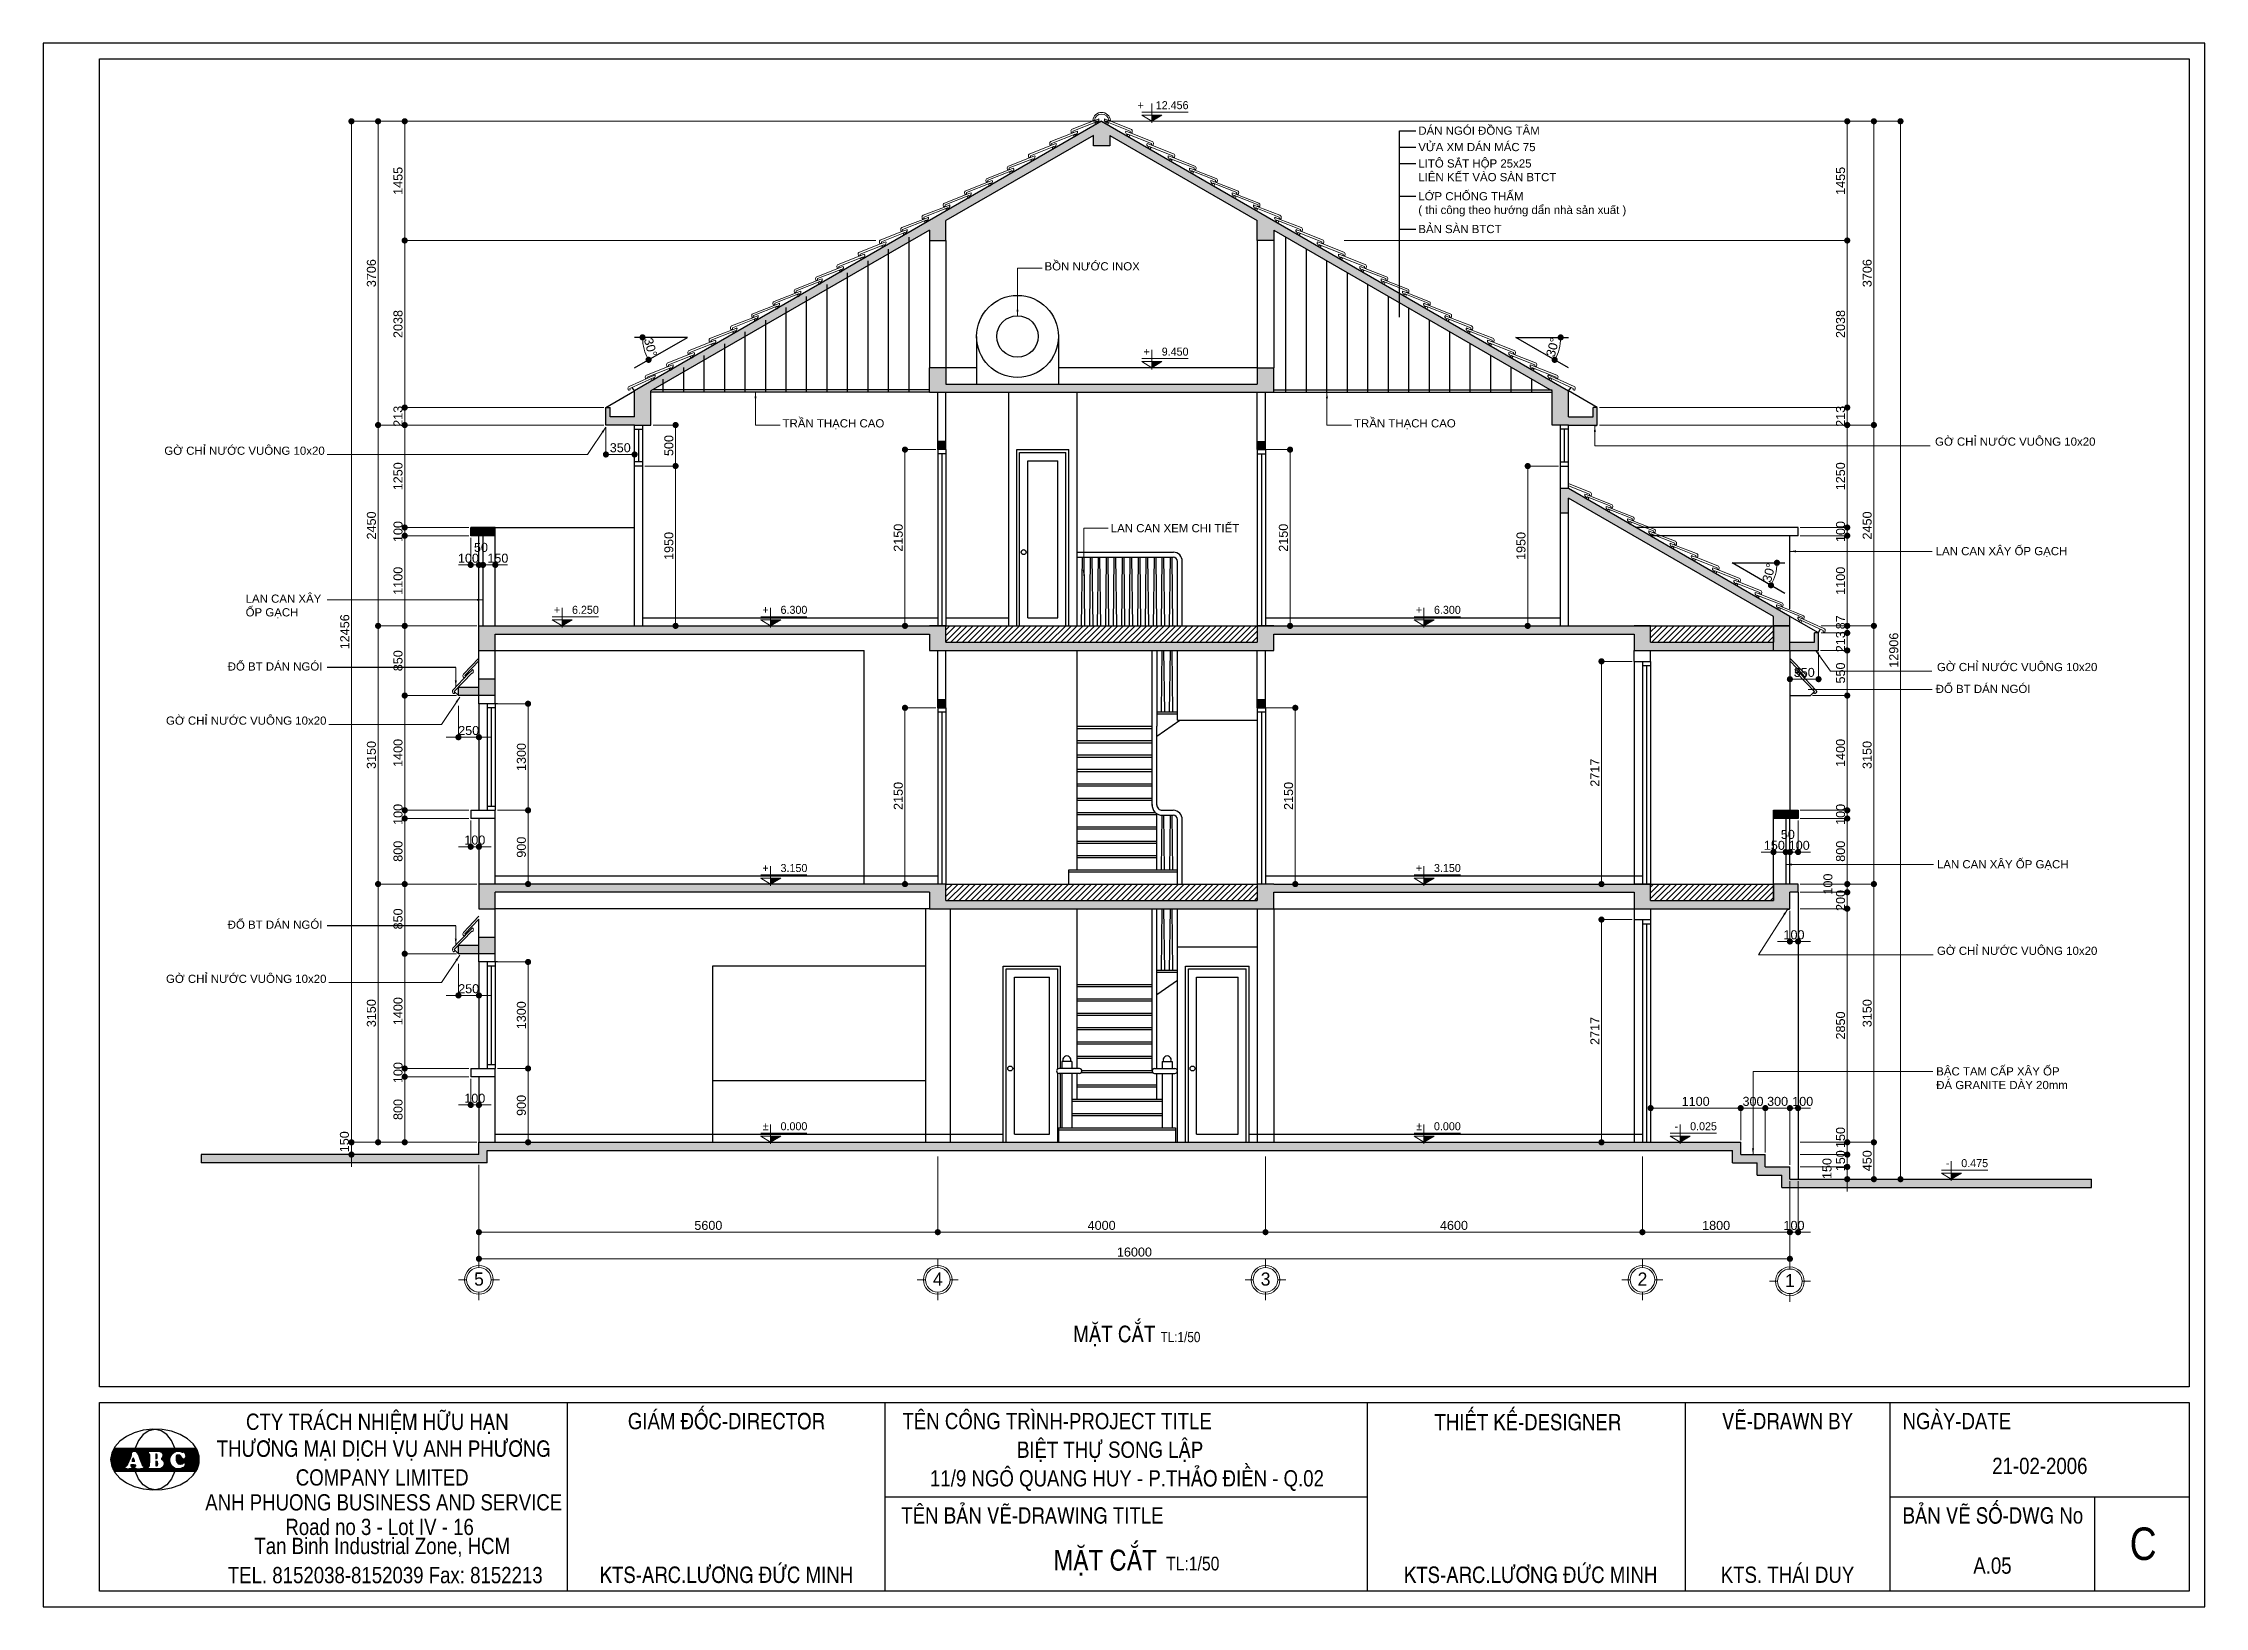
# Model space of a CAD drawing. Header units: millimetres. Extents: x -257631 to 60726, y -119421 to -4977.
# Drawn here: x -150322 to -97560, y -43125 to -4977 of the extents above; entities that cross this region are included whole.
import ezdxf
from ezdxf.enums import TextEntityAlignment as Align

# ---------------------------------------------------------------- set-up
doc = ezdxf.new("R2010")
doc.units = ezdxf.units.MM
doc.header["$LTSCALE"] = 400
doc.header["$MEASUREMENT"] = 0
doc.header["$PDMODE"] = 35
for name, color, linetype in [('HACTH', 8, 'Continuous'), ('hatch', 9, 'Continuous'), ('KHUNG', 5, 'Continuous'), ('net 2', 7, 'Continuous'), ('net 3', 144, 'Continuous'), ('THAY', 7, 'Continuous'), ('VTH-TRUC', 1, 'Continuous')]:
    doc.layers.add(name, color=color, linetype=linetype)
doc.layers.add('NET3', color=7, linetype='Continuous', lineweight=20)
doc.layers.add('VTH-GHI CHU- KI HIEU', color=7, linetype='Continuous', lineweight=13)
doc.styles.add('100_dim', font='VAVOB.TTF', dxfattribs={"height": 220})
doc.styles.add('100_tieude', font='VAVOB.TTF', dxfattribs={"height": 500})
doc.styles.add('VNI-AVO', font='vhelven.ttf', dxfattribs={"height": 220})
doc.styles.add('VNI-HEL-CON', font='vhelvcn.ttf')
doc.dimstyles.new('style-50', dxfattribs={"dimscale": 0, "dimtxt": 2.3, "dimasz": 150, "dimexe": 50, "dimexo": 50, "dimgap": 50, "dimtad": 1, "dimdec": 0, "dimlfac": 0.5, "dimzin": 9, "dimtxsty": 'VNI-AVO', "dimblk": 'DOT', "dimcen": 0, "dimdle": 150, "dimclrd": 146, "dimclre": 146, "dimclrt": 7, "dimadec": 0, "dimazin": 0, "dimtfac": 1, "dimtdec": 0, "dimtix": 1, "dimtmove": 2, "dimatfit": 3, "dimfxl": 0, "dimlwd": 13, "dimlwe": 13, "dimarcsym": 0})

# ---------------------------------------------------------------- blocks, each defined once
blk = doc.blocks.new('VTH- COTE')
at = {"layer": 'VTH-GHI CHU- KI HIEU'}
blk.add_hatch(color=256, dxfattribs=at).paths.add_polyline_path([(0, 0), (40.7, 24.3), (0, 24.3)])
for p, q in [((-39.7, 24.3), (40.7, 24.3)), ((-39.3, 36.3), (145.4, 36.3)), ((-39.3, 24.3), (0, 0)), ((-39.3, 0), (40.7, 0)), ((0, 71.4), (0, -6.7)), ((40.7, 24.3), (0, 0))]:
    blk.add_line(p, q, dxfattribs=at)
at = {"layer": 'VTH-GHI CHU- KI HIEU', "style": '100_dim'}
blk.add_attdef('%%P0.000', text='', height=32, dxfattribs=at).set_placement((147, 64.1), align=Align.MIDDLE_RIGHT)
blk = doc.blocks.new('_Dot')
at = {"color": 0, "linetype": 'ByBlock', "lineweight": -2}
blk.add_line((-0.5, 0), (-1, 0), dxfattribs=at)
at = {"color": 0, "linetype": 'ByBlock', "lineweight": 100, "const_width": 0.5}
blk.add_lwpolyline([(-0.25, 0, 1), (0.25, 0, 1)], format="xyb", close=True, dxfattribs=at)
blk = doc.blocks.new('*D491')
at = {"layer": 'Defpoints', "color": 0}
for p in [(88195, 111297), (88695, 111297), (88695, 110480)]:
    blk.add_point(p, dxfattribs=at)
at = {"layer": 'HACTH', "color": 146, "lineweight": 13}
for p, q in [((88195, 111247), (88195, 110430)), ((88695, 111247), (88695, 110430)), ((88045, 110480), (87895, 110480)), ((88195, 110480), (88695, 110480)), ((88845, 110480), (88995, 110480))]:
    blk.add_line(p, q, dxfattribs=at)
at = {"layer": 'HACTH', "color": 146, "lineweight": 13, "xscale": 150, "yscale": 150, "zscale": 150}
blk.add_blockref('_Dot', (88195, 110480), dxfattribs=at)
at = {"layer": 'HACTH', "color": 146, "lineweight": 13, "xscale": 150, "yscale": 150, "zscale": 150, "rotation": 180}
blk.add_blockref('_Dot', (88695, 110480), dxfattribs=at)
at = {"layer": 'HACTH', "color": 7, "insert": (88445, 110643), "char_height": 220, "attachment_point": 5, "style": 'VNI-AVO'}
blk.add_mtext('250', dxfattribs=at)
blk = doc.blocks.new('*D492')
at = {"layer": 'Defpoints', "color": 0}
for p in [(88495, 108497), (88695, 108497), (88695, 107807)]:
    blk.add_point(p, dxfattribs=at)
at = {"layer": 'HACTH', "color": 146, "lineweight": 13}
for p, q in [((88495, 108447), (88495, 107757)), ((88695, 108447), (88695, 107757)), ((88345, 107807), (88195, 107807)), ((88495, 107807), (88695, 107807)), ((88845, 107807), (88995, 107807))]:
    blk.add_line(p, q, dxfattribs=at)
at = {"layer": 'HACTH', "color": 146, "lineweight": 13, "xscale": 150, "yscale": 150, "zscale": 150}
blk.add_blockref('_Dot', (88495, 107807), dxfattribs=at)
at = {"layer": 'HACTH', "color": 146, "lineweight": 13, "xscale": 150, "yscale": 150, "zscale": 150, "rotation": 180}
blk.add_blockref('_Dot', (88695, 107807), dxfattribs=at)
at = {"layer": 'HACTH', "color": 7, "insert": (88595, 107970), "char_height": 220, "attachment_point": 5, "style": 'VNI-AVO'}
blk.add_mtext('100', dxfattribs=at)
blk = doc.blocks.new('*D489')
at = {"layer": 'Defpoints', "color": 0}
for p in [(89095, 108697), (89095, 106897), (89895, 106897)]:
    blk.add_point(p, dxfattribs=at)
at = {"layer": 'net 2', "color": 146, "lineweight": 13}
for p, q in [((89145, 108697), (89945, 108697)), ((89895, 108547), (89895, 107047)), ((89145, 106897), (89945, 106897))]:
    blk.add_line(p, q, dxfattribs=at)
at = {"layer": 'net 2', "color": 146, "lineweight": 13, "xscale": 150, "yscale": 150, "zscale": 150}
for p, rotation in [((89895, 108697), 90), ((89895, 106897), 270)]:
    blk.add_blockref('_Dot', p, dxfattribs=dict(at, rotation=rotation))
at = {"layer": 'net 2', "color": 7, "insert": (89732, 107797), "char_height": 220, "attachment_point": 5, "rotation": 90, "style": 'VNI-AVO'}
blk.add_mtext('900', dxfattribs=at)
blk = doc.blocks.new('*D490')
at = {"layer": 'Defpoints', "color": 0}
for p in [(89095, 111297), (89895, 111297), (89095, 108697)]:
    blk.add_point(p, dxfattribs=at)
at = {"layer": 'net 2', "color": 146, "lineweight": 13}
for p, q in [((89145, 111297), (89945, 111297)), ((89895, 108847), (89895, 111147)), ((89145, 108697), (89945, 108697))]:
    blk.add_line(p, q, dxfattribs=at)
at = {"layer": 'net 2', "color": 146, "lineweight": 13, "xscale": 150, "yscale": 150, "zscale": 150}
for p, rotation in [((89895, 111297), 90), ((89895, 108697), 270)]:
    blk.add_blockref('_Dot', p, dxfattribs=dict(at, rotation=rotation))
at = {"layer": 'net 2', "color": 7, "insert": (89732, 109997), "char_height": 220, "attachment_point": 5, "rotation": 90, "style": 'VNI-AVO'}
blk.add_mtext('1300', dxfattribs=at)
blk = doc.blocks.new('*D488')
at = {"layer": 'Defpoints', "color": 0}
for p in [(121445, 118897), (122095, 118897), (121195, 117797)]:
    blk.add_point(p, dxfattribs=at)
at = {"layer": 'net 2', "color": 146, "lineweight": 13}
for p, q in [((121495, 118897), (122145, 118897)), ((122095, 117947), (122095, 118747)), ((121245, 117797), (122145, 117797))]:
    blk.add_line(p, q, dxfattribs=at)
at = {"layer": 'net 2', "color": 146, "lineweight": 13, "xscale": 150, "yscale": 150, "zscale": 150}
for p, rotation in [((122095, 118897), 90), ((122095, 117797), 270)]:
    blk.add_blockref('_Dot', p, dxfattribs=dict(at, rotation=rotation))
at = {"layer": 'net 2', "color": 7, "insert": (121932, 118347), "char_height": 220, "attachment_point": 5, "rotation": 90, "style": 'VNI-AVO'}
blk.add_mtext('550', dxfattribs=at)
blk = doc.blocks.new('*D469')
at = {"layer": 'Defpoints', "color": 0}
for p in [(86884, 114997), (88113, 114997), (88495, 114797)]:
    blk.add_point(p, dxfattribs=at)
at = {"layer": 'HACTH', "color": 146, "lineweight": 13}
for p, q in [((86884, 115147), (86884, 115297)), ((88063, 114997), (86834, 114997)), ((88445, 114797), (86834, 114797)), ((86884, 114797), (86884, 114997)), ((86884, 114647), (86884, 114497))]:
    blk.add_line(p, q, dxfattribs=at)
at = {"layer": 'HACTH', "color": 146, "lineweight": 13, "xscale": 150, "yscale": 150, "zscale": 150}
for p, rotation in [((86884, 114997), 270), ((86884, 114797), 90)]:
    blk.add_blockref('_Dot', p, dxfattribs=dict(at, rotation=rotation))
at = {"layer": 'HACTH', "color": 7, "insert": (86721, 114897), "char_height": 220, "attachment_point": 5, "rotation": 90, "style": 'VNI-AVO'}
blk.add_mtext('100', dxfattribs=at)
blk = doc.blocks.new('*D467')
at = {"layer": 'Defpoints', "color": 0}
for p in [(121411, 119497), (121411, 119324), (122095, 119497)]:
    blk.add_point(p, dxfattribs=at)
at = {"layer": 'HACTH', "color": 146, "lineweight": 13}
for p, q in [((122095, 119647), (122095, 119797)), ((121461, 119497), (122145, 119497)), ((121461, 119324), (122145, 119324)), ((122095, 119324), (122095, 119497)), ((122095, 119174), (122095, 119024))]:
    blk.add_line(p, q, dxfattribs=at)
at = {"layer": 'HACTH', "color": 146, "lineweight": 13, "xscale": 150, "yscale": 150, "zscale": 150}
for p, rotation in [((122095, 119497), 270), ((122095, 119324), 90)]:
    blk.add_blockref('_Dot', p, dxfattribs=dict(at, rotation=rotation))
at = {"layer": 'HACTH', "color": 7, "insert": (121932, 119584), "char_height": 220, "attachment_point": 5, "rotation": 90, "style": 'VNI-AVO'}
blk.add_mtext('87', dxfattribs=at)
blk = doc.blocks.new('TRUC')
at = {"layer": 'KHUNG', "lineweight": 20}
blk.add_circle((0, -500), 300, dxfattribs=at)
at = {"layer": 'VTH-TRUC', "color": 2, "lineweight": 20}
for p, q in [((0, -200), (0, 0)), ((-300, -500), (-500, -500)), ((300, -500), (500, -500)), ((0, -800), (0, -1000))]:
    blk.add_line(p, q, dxfattribs=at)
blk.add_circle((0, -500), 350, dxfattribs=at)
at = {"layer": 'VTH-TRUC', "color": 7, "style": '100_tieude'}
blk.add_attdef('A', text='', height=320, dxfattribs=at).set_placement((2, -482), align=Align.MIDDLE_CENTER)
blk = doc.blocks.new('*D440')
at = {"layer": 'Defpoints', "color": 0}
for p in [(88695, 106397), (120695, 105797), (120695, 104054)]:
    blk.add_point(p, dxfattribs=at)
at = {"layer": 'NET3', "color": 146, "lineweight": 13}
for p, q in [((88695, 106347), (88695, 104004)), ((120695, 105747), (120695, 104004)), ((88845, 104054), (120545, 104054))]:
    blk.add_line(p, q, dxfattribs=at)
at = {"layer": 'NET3', "color": 146, "lineweight": 13, "xscale": 150, "yscale": 150, "zscale": 150, "rotation": 180}
blk.add_blockref('_Dot', (88695, 104054), dxfattribs=at)
at = {"layer": 'NET3', "color": 146, "lineweight": 13, "xscale": 150, "yscale": 150, "zscale": 150}
blk.add_blockref('_Dot', (120695, 104054), dxfattribs=at)
at = {"layer": 'NET3', "color": 7, "insert": (104695, 104218), "char_height": 220, "attachment_point": 5, "style": 'VNI-AVO'}
blk.add_mtext('16000', dxfattribs=at)
blk = doc.blocks.new('*D439')
at = {"layer": 'Defpoints', "color": 0}
for p in [(114004, 126536), (114004, 126536), (115034, 126161), (115295, 126536), (115295, 125791)]:
    blk.add_point(p, dxfattribs=at)
at = {"layer": 'HACTH', "color": 146, "lineweight": 13}
blk.add_arc((114004, 126536), 1096, 337.8473, 352.1527, dxfattribs=at)
at = {"layer": 'HACTH', "color": 146, "lineweight": 13, "xscale": 150, "yscale": 150, "zscale": 150}
for p, rotation in [((114953, 125988), 243.9236662394673), ((115100, 126536), 86.07633376053045)]:
    blk.add_blockref('_Dot', p, dxfattribs=dict(at, rotation=rotation))
at = {"layer": 'HACTH', "color": 7, "insert": (114905, 126294), "char_height": 220, "attachment_point": 5, "rotation": 75, "style": 'VNI-AVO'}
blk.add_mtext('30°', dxfattribs=at)
blk = doc.blocks.new('*D438')
at = {"layer": 'Defpoints', "color": 0}
for p in [(120695, 105997), (120895, 105997), (120895, 104704)]:
    blk.add_point(p, dxfattribs=at)
at = {"layer": 'HACTH', "color": 146, "lineweight": 13}
for p, q in [((120695, 105947), (120695, 104654)), ((120895, 105947), (120895, 104654)), ((120545, 104704), (120395, 104704)), ((120695, 104704), (120895, 104704)), ((121045, 104704), (121195, 104704))]:
    blk.add_line(p, q, dxfattribs=at)
at = {"layer": 'HACTH', "color": 146, "lineweight": 13, "xscale": 150, "yscale": 150, "zscale": 150}
blk.add_blockref('_Dot', (120695, 104704), dxfattribs=at)
at = {"layer": 'HACTH', "color": 146, "lineweight": 13, "xscale": 150, "yscale": 150, "zscale": 150, "rotation": 180}
blk.add_blockref('_Dot', (120895, 104704), dxfattribs=at)
at = {"layer": 'HACTH', "color": 7, "insert": (120795, 104868), "char_height": 220, "attachment_point": 5, "style": 'VNI-AVO'}
blk.add_mtext('100', dxfattribs=at)
blk = doc.blocks.new('*D437')
at = {"layer": 'Defpoints', "color": 0}
for p in [(117095, 106597), (120695, 105997), (120695, 104704)]:
    blk.add_point(p, dxfattribs=at)
at = {"layer": 'HACTH', "color": 146, "lineweight": 13}
for p, q in [((117095, 106547), (117095, 104654)), ((120695, 105947), (120695, 104654)), ((117245, 104704), (120545, 104704))]:
    blk.add_line(p, q, dxfattribs=at)
at = {"layer": 'HACTH', "color": 146, "lineweight": 13, "xscale": 150, "yscale": 150, "zscale": 150, "rotation": 180}
blk.add_blockref('_Dot', (117095, 104704), dxfattribs=at)
at = {"layer": 'HACTH', "color": 146, "lineweight": 13, "xscale": 150, "yscale": 150, "zscale": 150}
blk.add_blockref('_Dot', (120695, 104704), dxfattribs=at)
at = {"layer": 'HACTH', "color": 7, "insert": (118895, 104868), "char_height": 220, "attachment_point": 5, "style": 'VNI-AVO'}
blk.add_mtext('1800', dxfattribs=at)
blk = doc.blocks.new('*D436')
at = {"layer": 'Defpoints', "color": 0}
for p in [(107895, 106597), (117095, 106597), (117095, 104704)]:
    blk.add_point(p, dxfattribs=at)
at = {"layer": 'HACTH', "color": 146, "lineweight": 13}
for p, q in [((107895, 106547), (107895, 104654)), ((117095, 106547), (117095, 104654)), ((108045, 104704), (116945, 104704))]:
    blk.add_line(p, q, dxfattribs=at)
at = {"layer": 'HACTH', "color": 146, "lineweight": 13, "xscale": 150, "yscale": 150, "zscale": 150, "rotation": 180}
blk.add_blockref('_Dot', (107895, 104704), dxfattribs=at)
at = {"layer": 'HACTH', "color": 146, "lineweight": 13, "xscale": 150, "yscale": 150, "zscale": 150}
blk.add_blockref('_Dot', (117095, 104704), dxfattribs=at)
at = {"layer": 'HACTH', "color": 7, "insert": (112495, 104868), "char_height": 220, "attachment_point": 5, "style": 'VNI-AVO'}
blk.add_mtext('4600', dxfattribs=at)
blk = doc.blocks.new('*D435')
at = {"layer": 'Defpoints', "color": 0}
for p in [(99895, 106597), (107895, 106597), (107895, 104704)]:
    blk.add_point(p, dxfattribs=at)
at = {"layer": 'HACTH', "color": 146, "lineweight": 13}
for p, q in [((99895, 106547), (99895, 104654)), ((107895, 106547), (107895, 104654)), ((100045, 104704), (107745, 104704))]:
    blk.add_line(p, q, dxfattribs=at)
at = {"layer": 'HACTH', "color": 146, "lineweight": 13, "xscale": 150, "yscale": 150, "zscale": 150, "rotation": 180}
blk.add_blockref('_Dot', (99895, 104704), dxfattribs=at)
at = {"layer": 'HACTH', "color": 146, "lineweight": 13, "xscale": 150, "yscale": 150, "zscale": 150}
blk.add_blockref('_Dot', (107895, 104704), dxfattribs=at)
at = {"layer": 'HACTH', "color": 7, "insert": (103895, 104868), "char_height": 220, "attachment_point": 5, "style": 'VNI-AVO'}
blk.add_mtext('4000', dxfattribs=at)
blk = doc.blocks.new('*D434')
at = {"layer": 'Defpoints', "color": 0}
for p in [(99895, 106597), (88695, 106397), (99895, 104704)]:
    blk.add_point(p, dxfattribs=at)
at = {"layer": 'HACTH', "color": 146, "lineweight": 13}
for p, q in [((88695, 106347), (88695, 104654)), ((99895, 106547), (99895, 104654)), ((88845, 104704), (99745, 104704))]:
    blk.add_line(p, q, dxfattribs=at)
at = {"layer": 'HACTH', "color": 146, "lineweight": 13, "xscale": 150, "yscale": 150, "zscale": 150, "rotation": 180}
blk.add_blockref('_Dot', (88695, 104704), dxfattribs=at)
at = {"layer": 'HACTH', "color": 146, "lineweight": 13, "xscale": 150, "yscale": 150, "zscale": 150}
blk.add_blockref('_Dot', (99895, 104704), dxfattribs=at)
at = {"layer": 'HACTH', "color": 7, "insert": (94295, 104868), "char_height": 220, "attachment_point": 5, "style": 'VNI-AVO'}
blk.add_mtext('5600', dxfattribs=at)
blk = doc.blocks.new('*D433')
at = {"layer": 'Defpoints', "color": 0}
for p in [(119283, 121036), (119283, 121036), (120573, 121036), (120313, 120661), (120573, 120291)]:
    blk.add_point(p, dxfattribs=at)
at = {"layer": 'HACTH', "color": 146, "lineweight": 13}
blk.add_arc((119283, 121036), 1096, 337.8473, 352.1527, dxfattribs=at)
at = {"layer": 'HACTH', "color": 146, "lineweight": 13, "xscale": 150, "yscale": 150, "zscale": 150}
for p, rotation in [((120379, 121036), 86.07633376053084), ((120232, 120488), 243.9236662394678)]:
    blk.add_blockref('_Dot', p, dxfattribs=dict(at, rotation=rotation))
at = {"layer": 'HACTH', "color": 7, "insert": (120184, 120794), "char_height": 220, "attachment_point": 5, "rotation": 75, "style": 'VNI-AVO'}
blk.add_mtext('30°', dxfattribs=at)
blk = doc.blocks.new('*D432')
at = {"layer": 'Defpoints', "color": 0}
for p in [(92495, 126536), (92706, 126345), (93785, 126536), (93785, 126536), (92495, 125791)]:
    blk.add_point(p, dxfattribs=at)
at = {"layer": 'HACTH', "color": 146, "lineweight": 13}
blk.add_arc((93785, 126536), 1096, 187.8473, 202.1527, dxfattribs=at)
at = {"layer": 'HACTH', "color": 146, "lineweight": 13, "xscale": 150, "yscale": 150, "zscale": 150}
for p, rotation in [((92689, 126536), 93.92366623946953), ((92836, 125988), 296.0763337605333)]:
    blk.add_blockref('_Dot', p, dxfattribs=dict(at, rotation=rotation))
at = {"layer": 'HACTH', "color": 7, "insert": (92884, 126294), "char_height": 220, "attachment_point": 5, "rotation": 285, "style": 'VNI-AVO'}
blk.add_mtext('30°', dxfattribs=at)
blk = doc.blocks.new('*D431')
at = {"layer": 'Defpoints', "color": 0}
for p in [(85584, 106597), (87304, 106897), (87322, 106597)]:
    blk.add_point(p, dxfattribs=at)
at = {"layer": 'HACTH', "color": 146, "lineweight": 13}
for p, q in [((85584, 107047), (85584, 107197)), ((87254, 106897), (85534, 106897)), ((87272, 106597), (85534, 106597)), ((85584, 106897), (85584, 106597)), ((85584, 106447), (85584, 106297))]:
    blk.add_line(p, q, dxfattribs=at)
at = {"layer": 'HACTH', "color": 146, "lineweight": 13, "xscale": 150, "yscale": 150, "zscale": 150}
for p, rotation in [((85584, 106897), 270), ((85584, 106597), 90)]:
    blk.add_blockref('_Dot', p, dxfattribs=dict(at, rotation=rotation))
at = {"layer": 'HACTH', "color": 7, "insert": (85413, 106910), "char_height": 220, "attachment_point": 5, "rotation": 90, "style": 'VNI-AVO'}
blk.add_mtext('150', dxfattribs=at)
blk = doc.blocks.new('*D430')
at = {"layer": 'Defpoints', "color": 0}
for p in [(90318, 131809), (85584, 106897), (87304, 106897)]:
    blk.add_point(p, dxfattribs=at)
at = {"layer": 'HACTH', "color": 146, "lineweight": 13}
for p, q in [((90268, 131809), (85534, 131809)), ((85584, 131659), (85584, 107047)), ((87254, 106897), (85534, 106897))]:
    blk.add_line(p, q, dxfattribs=at)
at = {"layer": 'HACTH', "color": 146, "lineweight": 13, "xscale": 150, "yscale": 150, "zscale": 150}
for p, rotation in [((85584, 131809), 90), ((85584, 106897), 270)]:
    blk.add_blockref('_Dot', p, dxfattribs=dict(at, rotation=rotation))
at = {"layer": 'HACTH', "color": 7, "insert": (85421, 119353), "char_height": 220, "attachment_point": 5, "rotation": 90, "style": 'VNI-AVO'}
blk.add_mtext('12456', dxfattribs=at)
blk = doc.blocks.new('*D429')
at = {"layer": 'Defpoints', "color": 0}
for p in [(86234, 131809), (90318, 131809), (88776, 124397)]:
    blk.add_point(p, dxfattribs=at)
at = {"layer": 'HACTH', "color": 146, "lineweight": 13}
for p, q in [((90268, 131809), (86184, 131809)), ((86234, 124547), (86234, 131659)), ((88726, 124397), (86184, 124397))]:
    blk.add_line(p, q, dxfattribs=at)
at = {"layer": 'HACTH', "color": 146, "lineweight": 13, "xscale": 150, "yscale": 150, "zscale": 150}
for p, rotation in [((86234, 131809), 90), ((86234, 124397), 270)]:
    blk.add_blockref('_Dot', p, dxfattribs=dict(at, rotation=rotation))
at = {"layer": 'HACTH', "color": 7, "insert": (86071, 128103), "char_height": 220, "attachment_point": 5, "rotation": 90, "style": 'VNI-AVO'}
blk.add_mtext('3706', dxfattribs=at)
blk = doc.blocks.new('*D428')
at = {"layer": 'Defpoints', "color": 0}
for p in [(86234, 124397), (88776, 124397), (87739, 119497)]:
    blk.add_point(p, dxfattribs=at)
at = {"layer": 'HACTH', "color": 146, "lineweight": 13}
for p, q in [((88726, 124397), (86184, 124397)), ((86234, 119647), (86234, 124247)), ((87689, 119497), (86184, 119497))]:
    blk.add_line(p, q, dxfattribs=at)
at = {"layer": 'HACTH', "color": 146, "lineweight": 13, "xscale": 150, "yscale": 150, "zscale": 150}
for p, rotation in [((86234, 124397), 90), ((86234, 119497), 270)]:
    blk.add_blockref('_Dot', p, dxfattribs=dict(at, rotation=rotation))
at = {"layer": 'HACTH', "color": 7, "insert": (86071, 121947), "char_height": 220, "attachment_point": 5, "rotation": 90, "style": 'VNI-AVO'}
blk.add_mtext('2450', dxfattribs=at)
blk = doc.blocks.new('*D427')
at = {"layer": 'Defpoints', "color": 0}
for p in [(86234, 119497), (87739, 119497), (88695, 113197)]:
    blk.add_point(p, dxfattribs=at)
at = {"layer": 'HACTH', "color": 146, "lineweight": 13}
for p, q in [((87689, 119497), (86184, 119497)), ((86234, 113347), (86234, 119347)), ((88645, 113197), (86184, 113197))]:
    blk.add_line(p, q, dxfattribs=at)
at = {"layer": 'HACTH', "color": 146, "lineweight": 13, "xscale": 150, "yscale": 150, "zscale": 150}
for p, rotation in [((86234, 119497), 90), ((86234, 113197), 270)]:
    blk.add_blockref('_Dot', p, dxfattribs=dict(at, rotation=rotation))
at = {"layer": 'HACTH', "color": 7, "insert": (86071, 116347), "char_height": 220, "attachment_point": 5, "rotation": 90, "style": 'VNI-AVO'}
blk.add_mtext('3150', dxfattribs=at)
blk = doc.blocks.new('*D426')
at = {"layer": 'Defpoints', "color": 0}
for p in [(88695, 113197), (86234, 106897), (87304, 106897)]:
    blk.add_point(p, dxfattribs=at)
at = {"layer": 'HACTH', "color": 146, "lineweight": 13}
for p, q in [((88645, 113197), (86184, 113197)), ((86234, 113047), (86234, 107047)), ((87254, 106897), (86184, 106897))]:
    blk.add_line(p, q, dxfattribs=at)
at = {"layer": 'HACTH', "color": 146, "lineweight": 13, "xscale": 150, "yscale": 150, "zscale": 150}
for p, rotation in [((86234, 113197), 90), ((86234, 106897), 270)]:
    blk.add_blockref('_Dot', p, dxfattribs=dict(at, rotation=rotation))
at = {"layer": 'HACTH', "color": 7, "insert": (86071, 110047), "char_height": 220, "attachment_point": 5, "rotation": 90, "style": 'VNI-AVO'}
blk.add_mtext('3150', dxfattribs=at)
blk = doc.blocks.new('*D425')
at = {"layer": 'Defpoints', "color": 0}
for p in [(86884, 131809), (103895, 131809), (98433, 128900)]:
    blk.add_point(p, dxfattribs=at)
at = {"layer": 'HACTH', "color": 146, "lineweight": 13}
for p, q in [((103845, 131809), (86834, 131809)), ((86884, 129050), (86884, 131659)), ((98383, 128900), (86834, 128900))]:
    blk.add_line(p, q, dxfattribs=at)
at = {"layer": 'HACTH', "color": 146, "lineweight": 13, "xscale": 150, "yscale": 150, "zscale": 150}
for p, rotation in [((86884, 131809), 90), ((86884, 128900), 270)]:
    blk.add_blockref('_Dot', p, dxfattribs=dict(at, rotation=rotation))
at = {"layer": 'HACTH', "color": 7, "insert": (86721, 130355), "char_height": 220, "attachment_point": 5, "rotation": 90, "style": 'VNI-AVO'}
blk.add_mtext('1455', dxfattribs=at)
blk = doc.blocks.new('*D424')
at = {"layer": 'Defpoints', "color": 0}
for p in [(86884, 128900), (98433, 128900), (91795, 124824)]:
    blk.add_point(p, dxfattribs=at)
at = {"layer": 'HACTH', "color": 146, "lineweight": 13}
for p, q in [((98383, 128900), (86834, 128900)), ((86884, 124974), (86884, 128750)), ((91745, 124824), (86834, 124824))]:
    blk.add_line(p, q, dxfattribs=at)
at = {"layer": 'HACTH', "color": 146, "lineweight": 13, "xscale": 150, "yscale": 150, "zscale": 150}
for p, rotation in [((86884, 128900), 90), ((86884, 124824), 270)]:
    blk.add_blockref('_Dot', p, dxfattribs=dict(at, rotation=rotation))
at = {"layer": 'HACTH', "color": 7, "insert": (86721, 126862), "char_height": 220, "attachment_point": 5, "rotation": 90, "style": 'VNI-AVO'}
blk.add_mtext('2038', dxfattribs=at)
blk = doc.blocks.new('*D423')
at = {"layer": 'Defpoints', "color": 0}
for p in [(86884, 124824), (91795, 124824), (91795, 124397)]:
    blk.add_point(p, dxfattribs=at)
at = {"layer": 'HACTH', "color": 146, "lineweight": 13}
for p, q in [((86884, 124974), (86884, 125124)), ((91745, 124824), (86834, 124824)), ((86884, 124397), (86884, 124824)), ((91745, 124397), (86834, 124397)), ((86884, 124247), (86884, 124097))]:
    blk.add_line(p, q, dxfattribs=at)
at = {"layer": 'HACTH', "color": 146, "lineweight": 13, "xscale": 150, "yscale": 150, "zscale": 150}
for p, rotation in [((86884, 124824), 270), ((86884, 124397), 90)]:
    blk.add_blockref('_Dot', p, dxfattribs=dict(at, rotation=rotation))
at = {"layer": 'HACTH', "color": 7, "insert": (86721, 124610), "char_height": 220, "attachment_point": 5, "rotation": 90, "style": 'VNI-AVO'}
blk.add_mtext('213', dxfattribs=at)
blk = doc.blocks.new('*D422')
at = {"layer": 'Defpoints', "color": 0}
for p in [(86884, 124397), (91795, 124397), (88495, 121897)]:
    blk.add_point(p, dxfattribs=at)
at = {"layer": 'HACTH', "color": 146, "lineweight": 13}
for p, q in [((91745, 124397), (86834, 124397)), ((86884, 122047), (86884, 124247)), ((88445, 121897), (86834, 121897))]:
    blk.add_line(p, q, dxfattribs=at)
at = {"layer": 'HACTH', "color": 146, "lineweight": 13, "xscale": 150, "yscale": 150, "zscale": 150}
for p, rotation in [((86884, 124397), 90), ((86884, 121897), 270)]:
    blk.add_blockref('_Dot', p, dxfattribs=dict(at, rotation=rotation))
at = {"layer": 'HACTH', "color": 7, "insert": (86721, 123147), "char_height": 220, "attachment_point": 5, "rotation": 90, "style": 'VNI-AVO'}
blk.add_mtext('1250', dxfattribs=at)
blk = doc.blocks.new('*D421')
at = {"layer": 'Defpoints', "color": 0}
for p in [(86884, 121897), (88495, 121897), (88495, 121697)]:
    blk.add_point(p, dxfattribs=at)
at = {"layer": 'HACTH', "color": 146, "lineweight": 13}
for p, q in [((88445, 121897), (86834, 121897)), ((86884, 122047), (86884, 122197)), ((86884, 121697), (86884, 121897)), ((88445, 121697), (86834, 121697)), ((86884, 121547), (86884, 121397))]:
    blk.add_line(p, q, dxfattribs=at)
at = {"layer": 'HACTH', "color": 146, "lineweight": 13, "xscale": 150, "yscale": 150, "zscale": 150}
for p, rotation in [((86884, 121897), 270), ((86884, 121697), 90)]:
    blk.add_blockref('_Dot', p, dxfattribs=dict(at, rotation=rotation))
at = {"layer": 'HACTH', "color": 7, "insert": (86721, 121797), "char_height": 220, "attachment_point": 5, "rotation": 90, "style": 'VNI-AVO'}
blk.add_mtext('100', dxfattribs=at)
blk = doc.blocks.new('*D420')
at = {"layer": 'Defpoints', "color": 0}
for p in [(86884, 121697), (88495, 121697), (88695, 119497)]:
    blk.add_point(p, dxfattribs=at)
at = {"layer": 'HACTH', "color": 146, "lineweight": 13}
for p, q in [((88445, 121697), (86834, 121697)), ((86884, 119647), (86884, 121547)), ((88645, 119497), (86834, 119497))]:
    blk.add_line(p, q, dxfattribs=at)
at = {"layer": 'HACTH', "color": 146, "lineweight": 13, "xscale": 150, "yscale": 150, "zscale": 150}
for p, rotation in [((86884, 121697), 90), ((86884, 119497), 270)]:
    blk.add_blockref('_Dot', p, dxfattribs=dict(at, rotation=rotation))
at = {"layer": 'HACTH', "color": 7, "insert": (86721, 120597), "char_height": 220, "attachment_point": 5, "rotation": 90, "style": 'VNI-AVO'}
blk.add_mtext('1100', dxfattribs=at)
blk = doc.blocks.new('*D419')
at = {"layer": 'Defpoints', "color": 0}
for p in [(86884, 119497), (88695, 119497), (88195, 117797)]:
    blk.add_point(p, dxfattribs=at)
at = {"layer": 'HACTH', "color": 146, "lineweight": 13}
for p, q in [((88645, 119497), (86834, 119497)), ((86884, 117947), (86884, 119347)), ((88145, 117797), (86834, 117797))]:
    blk.add_line(p, q, dxfattribs=at)
at = {"layer": 'HACTH', "color": 146, "lineweight": 13, "xscale": 150, "yscale": 150, "zscale": 150}
for p, rotation in [((86884, 119497), 90), ((86884, 117797), 270)]:
    blk.add_blockref('_Dot', p, dxfattribs=dict(at, rotation=rotation))
at = {"layer": 'HACTH', "color": 7, "insert": (86721, 118647), "char_height": 220, "attachment_point": 5, "rotation": 90, "style": 'VNI-AVO'}
blk.add_mtext('850', dxfattribs=at)
blk = doc.blocks.new('*D418')
at = {"layer": 'Defpoints', "color": 0}
for p in [(86884, 117797), (88195, 117797), (88495, 114997)]:
    blk.add_point(p, dxfattribs=at)
at = {"layer": 'HACTH', "color": 146, "lineweight": 13}
for p, q in [((88145, 117797), (86834, 117797)), ((86884, 115147), (86884, 117647)), ((88445, 114997), (86834, 114997))]:
    blk.add_line(p, q, dxfattribs=at)
at = {"layer": 'HACTH', "color": 146, "lineweight": 13, "xscale": 150, "yscale": 150, "zscale": 150}
for p, rotation in [((86884, 117797), 90), ((86884, 114997), 270)]:
    blk.add_blockref('_Dot', p, dxfattribs=dict(at, rotation=rotation))
at = {"layer": 'HACTH', "color": 7, "insert": (86721, 116397), "char_height": 220, "attachment_point": 5, "rotation": 90, "style": 'VNI-AVO'}
blk.add_mtext('1400', dxfattribs=at)
blk = doc.blocks.new('*D417')
at = {"layer": 'Defpoints', "color": 0}
for p in [(86884, 114797), (88495, 114797), (88695, 113197)]:
    blk.add_point(p, dxfattribs=at)
at = {"layer": 'HACTH', "color": 146, "lineweight": 13}
for p, q in [((88445, 114797), (86834, 114797)), ((86884, 113347), (86884, 114647)), ((88645, 113197), (86834, 113197))]:
    blk.add_line(p, q, dxfattribs=at)
at = {"layer": 'HACTH', "color": 146, "lineweight": 13, "xscale": 150, "yscale": 150, "zscale": 150}
for p, rotation in [((86884, 114797), 90), ((86884, 113197), 270)]:
    blk.add_blockref('_Dot', p, dxfattribs=dict(at, rotation=rotation))
at = {"layer": 'HACTH', "color": 7, "insert": (86721, 113997), "char_height": 220, "attachment_point": 5, "rotation": 90, "style": 'VNI-AVO'}
blk.add_mtext('800', dxfattribs=at)
blk = doc.blocks.new('*D416')
at = {"layer": 'Defpoints', "color": 0}
for p in [(86884, 113197), (88695, 113197), (88195, 111497)]:
    blk.add_point(p, dxfattribs=at)
at = {"layer": 'HACTH', "color": 146, "lineweight": 13}
for p, q in [((88645, 113197), (86834, 113197)), ((86884, 111647), (86884, 113047)), ((88145, 111497), (86834, 111497))]:
    blk.add_line(p, q, dxfattribs=at)
at = {"layer": 'HACTH', "color": 146, "lineweight": 13, "xscale": 150, "yscale": 150, "zscale": 150}
for p, rotation in [((86884, 113197), 90), ((86884, 111497), 270)]:
    blk.add_blockref('_Dot', p, dxfattribs=dict(at, rotation=rotation))
at = {"layer": 'HACTH', "color": 7, "insert": (86721, 112347), "char_height": 220, "attachment_point": 5, "rotation": 90, "style": 'VNI-AVO'}
blk.add_mtext('850', dxfattribs=at)
blk = doc.blocks.new('*D415')
at = {"layer": 'Defpoints', "color": 0}
for p in [(86884, 111497), (88195, 111497), (88495, 108697)]:
    blk.add_point(p, dxfattribs=at)
at = {"layer": 'HACTH', "color": 146, "lineweight": 13}
for p, q in [((88145, 111497), (86834, 111497)), ((86884, 108847), (86884, 111347)), ((88445, 108697), (86834, 108697))]:
    blk.add_line(p, q, dxfattribs=at)
at = {"layer": 'HACTH', "color": 146, "lineweight": 13, "xscale": 150, "yscale": 150, "zscale": 150}
for p, rotation in [((86884, 111497), 90), ((86884, 108697), 270)]:
    blk.add_blockref('_Dot', p, dxfattribs=dict(at, rotation=rotation))
at = {"layer": 'HACTH', "color": 7, "insert": (86721, 110097), "char_height": 220, "attachment_point": 5, "rotation": 90, "style": 'VNI-AVO'}
blk.add_mtext('1400', dxfattribs=at)
blk = doc.blocks.new('*D414')
at = {"layer": 'Defpoints', "color": 0}
for p in [(86884, 108697), (88495, 108697), (88495, 108497)]:
    blk.add_point(p, dxfattribs=at)
at = {"layer": 'HACTH', "color": 146, "lineweight": 13}
for p, q in [((88445, 108697), (86834, 108697)), ((86884, 108847), (86884, 108997)), ((86884, 108497), (86884, 108697)), ((88445, 108497), (86834, 108497)), ((86884, 108347), (86884, 108197))]:
    blk.add_line(p, q, dxfattribs=at)
at = {"layer": 'HACTH', "color": 146, "lineweight": 13, "xscale": 150, "yscale": 150, "zscale": 150}
for p, rotation in [((86884, 108697), 270), ((86884, 108497), 90)]:
    blk.add_blockref('_Dot', p, dxfattribs=dict(at, rotation=rotation))
at = {"layer": 'HACTH', "color": 7, "insert": (86721, 108597), "char_height": 220, "attachment_point": 5, "rotation": 90, "style": 'VNI-AVO'}
blk.add_mtext('100', dxfattribs=at)
blk = doc.blocks.new('*D413')
at = {"layer": 'Defpoints', "color": 0}
for p in [(86884, 108497), (88495, 108497), (88695, 106897)]:
    blk.add_point(p, dxfattribs=at)
at = {"layer": 'HACTH', "color": 146, "lineweight": 13}
for p, q in [((88445, 108497), (86834, 108497)), ((86884, 107047), (86884, 108347)), ((88645, 106897), (86834, 106897))]:
    blk.add_line(p, q, dxfattribs=at)
at = {"layer": 'HACTH', "color": 146, "lineweight": 13, "xscale": 150, "yscale": 150, "zscale": 150}
for p, rotation in [((86884, 108497), 90), ((86884, 106897), 270)]:
    blk.add_blockref('_Dot', p, dxfattribs=dict(at, rotation=rotation))
at = {"layer": 'HACTH', "color": 7, "insert": (86721, 107697), "char_height": 220, "attachment_point": 5, "rotation": 90, "style": 'VNI-AVO'}
blk.add_mtext('800', dxfattribs=at)
blk = doc.blocks.new('*D412')
at = {"layer": 'Defpoints', "color": 0}
for p in [(88495, 114797), (88695, 114797), (88695, 114107)]:
    blk.add_point(p, dxfattribs=at)
at = {"layer": 'HACTH', "color": 146, "lineweight": 13}
for p, q in [((88495, 114747), (88495, 114057)), ((88695, 114747), (88695, 114057)), ((88345, 114107), (88195, 114107)), ((88495, 114107), (88695, 114107)), ((88845, 114107), (88995, 114107))]:
    blk.add_line(p, q, dxfattribs=at)
at = {"layer": 'HACTH', "color": 146, "lineweight": 13, "xscale": 150, "yscale": 150, "zscale": 150}
blk.add_blockref('_Dot', (88495, 114107), dxfattribs=at)
at = {"layer": 'HACTH', "color": 146, "lineweight": 13, "xscale": 150, "yscale": 150, "zscale": 150, "rotation": 180}
blk.add_blockref('_Dot', (88695, 114107), dxfattribs=at)
at = {"layer": 'HACTH', "color": 7, "insert": (88595, 114270), "char_height": 220, "attachment_point": 5, "style": 'VNI-AVO'}
blk.add_mtext('100', dxfattribs=at)
blk = doc.blocks.new('*D411')
at = {"layer": 'Defpoints', "color": 0}
for p in [(88195, 117597), (88695, 117597), (88695, 116780)]:
    blk.add_point(p, dxfattribs=at)
at = {"layer": 'HACTH', "color": 146, "lineweight": 13}
for p, q in [((88195, 117547), (88195, 116730)), ((88695, 117547), (88695, 116730)), ((88045, 116780), (87895, 116780)), ((88195, 116780), (88695, 116780)), ((88845, 116780), (88995, 116780))]:
    blk.add_line(p, q, dxfattribs=at)
at = {"layer": 'HACTH', "color": 146, "lineweight": 13, "xscale": 150, "yscale": 150, "zscale": 150}
blk.add_blockref('_Dot', (88195, 116780), dxfattribs=at)
at = {"layer": 'HACTH', "color": 146, "lineweight": 13, "xscale": 150, "yscale": 150, "zscale": 150, "rotation": 180}
blk.add_blockref('_Dot', (88695, 116780), dxfattribs=at)
at = {"layer": 'HACTH', "color": 7, "insert": (88445, 116943), "char_height": 220, "attachment_point": 5, "style": 'VNI-AVO'}
blk.add_mtext('250', dxfattribs=at)
blk = doc.blocks.new('*D410')
at = {"layer": 'Defpoints', "color": 0}
for p in [(88495, 121697), (88695, 121697), (88495, 120984)]:
    blk.add_point(p, dxfattribs=at)
at = {"layer": 'net 2', "color": 146, "lineweight": 13}
for p, q in [((88495, 121647), (88495, 120934)), ((88695, 121647), (88695, 120934)), ((88345, 120984), (88195, 120984)), ((88695, 120984), (88495, 120984)), ((88845, 120984), (88995, 120984))]:
    blk.add_line(p, q, dxfattribs=at)
at = {"layer": 'net 2', "color": 146, "lineweight": 13, "xscale": 150, "yscale": 150, "zscale": 150}
blk.add_blockref('_Dot', (88495, 120984), dxfattribs=at)
at = {"layer": 'net 2', "color": 146, "lineweight": 13, "xscale": 150, "yscale": 150, "zscale": 150, "rotation": 180}
blk.add_blockref('_Dot', (88695, 120984), dxfattribs=at)
at = {"layer": 'net 2', "color": 7, "insert": (88439, 121147), "char_height": 220, "attachment_point": 5, "style": 'VNI-AVO'}
blk.add_mtext('100', dxfattribs=at)
blk = doc.blocks.new('*D409')
at = {"layer": 'Defpoints', "color": 0}
for p in [(88695, 121697), (88795, 121697), (88695, 120984)]:
    blk.add_point(p, dxfattribs=at)
at = {"layer": 'net 2', "color": 146, "lineweight": 13}
for p, q in [((88695, 121647), (88695, 120934)), ((88795, 121647), (88795, 120934)), ((88545, 120984), (88395, 120984)), ((88795, 120984), (88695, 120984)), ((88945, 120984), (89095, 120984))]:
    blk.add_line(p, q, dxfattribs=at)
at = {"layer": 'net 2', "color": 146, "lineweight": 13, "xscale": 150, "yscale": 150, "zscale": 150}
blk.add_blockref('_Dot', (88695, 120984), dxfattribs=at)
at = {"layer": 'net 2', "color": 146, "lineweight": 13, "xscale": 150, "yscale": 150, "zscale": 150, "rotation": 180}
blk.add_blockref('_Dot', (88795, 120984), dxfattribs=at)
at = {"layer": 'net 2', "color": 7, "insert": (88745, 121411), "char_height": 220, "attachment_point": 5, "style": 'VNI-AVO'}
blk.add_mtext('50', dxfattribs=at)
blk = doc.blocks.new('*D408')
at = {"layer": 'Defpoints', "color": 0}
for p in [(88795, 121697), (89095, 121697), (89095, 120984)]:
    blk.add_point(p, dxfattribs=at)
at = {"layer": 'net 2', "color": 146, "lineweight": 13}
for p, q in [((88795, 121647), (88795, 120934)), ((89095, 121647), (89095, 120934)), ((88645, 120984), (88495, 120984)), ((88795, 120984), (89095, 120984)), ((89245, 120984), (89395, 120984))]:
    blk.add_line(p, q, dxfattribs=at)
at = {"layer": 'net 2', "color": 146, "lineweight": 13, "xscale": 150, "yscale": 150, "zscale": 150}
blk.add_blockref('_Dot', (88795, 120984), dxfattribs=at)
at = {"layer": 'net 2', "color": 146, "lineweight": 13, "xscale": 150, "yscale": 150, "zscale": 150, "rotation": 180}
blk.add_blockref('_Dot', (89095, 120984), dxfattribs=at)
at = {"layer": 'net 2', "color": 7, "insert": (89157, 121147), "char_height": 220, "attachment_point": 5, "style": 'VNI-AVO'}
blk.add_mtext('150', dxfattribs=at)
blk = doc.blocks.new('*D407')
at = {"layer": 'Defpoints', "color": 0}
for p in [(91795, 124397), (92495, 124397), (92495, 123679)]:
    blk.add_point(p, dxfattribs=at)
at = {"layer": 'net 2', "color": 146, "lineweight": 13}
for p, q in [((91795, 124347), (91795, 123629)), ((92495, 124347), (92495, 123629)), ((91945, 123679), (92345, 123679))]:
    blk.add_line(p, q, dxfattribs=at)
at = {"layer": 'net 2', "color": 146, "lineweight": 13, "xscale": 150, "yscale": 150, "zscale": 150, "rotation": 180}
blk.add_blockref('_Dot', (91795, 123679), dxfattribs=at)
at = {"layer": 'net 2', "color": 146, "lineweight": 13, "xscale": 150, "yscale": 150, "zscale": 150}
blk.add_blockref('_Dot', (92495, 123679), dxfattribs=at)
at = {"layer": 'net 2', "color": 7, "insert": (92145, 123842), "char_height": 220, "attachment_point": 5, "style": 'VNI-AVO'}
blk.add_mtext('350', dxfattribs=at)
blk = doc.blocks.new('*D406')
at = {"layer": 'Defpoints', "color": 0}
for p in [(120695, 118897), (121395, 118897), (121395, 118197)]:
    blk.add_point(p, dxfattribs=at)
at = {"layer": 'net 2', "color": 146, "lineweight": 13}
for p, q in [((120695, 118847), (120695, 118147)), ((121395, 118847), (121395, 118147)), ((120845, 118197), (121245, 118197))]:
    blk.add_line(p, q, dxfattribs=at)
at = {"layer": 'net 2', "color": 146, "lineweight": 13, "xscale": 150, "yscale": 150, "zscale": 150, "rotation": 180}
blk.add_blockref('_Dot', (120695, 118197), dxfattribs=at)
at = {"layer": 'net 2', "color": 146, "lineweight": 13, "xscale": 150, "yscale": 150, "zscale": 150}
blk.add_blockref('_Dot', (121395, 118197), dxfattribs=at)
at = {"layer": 'net 2', "color": 7, "insert": (121045, 118360), "char_height": 220, "attachment_point": 5, "style": 'VNI-AVO'}
blk.add_mtext('350', dxfattribs=at)
blk = doc.blocks.new('*D405')
at = {"layer": 'Defpoints', "color": 0}
for p in [(120695, 114797), (120895, 114797), (120895, 113978)]:
    blk.add_point(p, dxfattribs=at)
at = {"layer": 'net 2', "color": 146, "lineweight": 13}
for p, q in [((120695, 114747), (120695, 113928)), ((120895, 114747), (120895, 113928)), ((120545, 113978), (120395, 113978)), ((120695, 113978), (120895, 113978)), ((121045, 113978), (121195, 113978))]:
    blk.add_line(p, q, dxfattribs=at)
at = {"layer": 'net 2', "color": 146, "lineweight": 13, "xscale": 150, "yscale": 150, "zscale": 150}
blk.add_blockref('_Dot', (120695, 113978), dxfattribs=at)
at = {"layer": 'net 2', "color": 146, "lineweight": 13, "xscale": 150, "yscale": 150, "zscale": 150, "rotation": 180}
blk.add_blockref('_Dot', (120895, 113978), dxfattribs=at)
at = {"layer": 'net 2', "color": 7, "insert": (120923, 114141), "char_height": 220, "attachment_point": 5, "style": 'VNI-AVO'}
blk.add_mtext('100', dxfattribs=at)
blk = doc.blocks.new('*D404')
at = {"layer": 'Defpoints', "color": 0}
for p in [(120595, 114797), (120695, 114797), (120695, 113978)]:
    blk.add_point(p, dxfattribs=at)
at = {"layer": 'net 2', "color": 146, "lineweight": 13}
for p, q in [((120595, 114747), (120595, 113928)), ((120695, 114747), (120695, 113928)), ((120445, 113978), (120295, 113978)), ((120595, 113978), (120695, 113978)), ((120845, 113978), (120995, 113978))]:
    blk.add_line(p, q, dxfattribs=at)
at = {"layer": 'net 2', "color": 146, "lineweight": 13, "xscale": 150, "yscale": 150, "zscale": 150}
blk.add_blockref('_Dot', (120595, 113978), dxfattribs=at)
at = {"layer": 'net 2', "color": 146, "lineweight": 13, "xscale": 150, "yscale": 150, "zscale": 150, "rotation": 180}
blk.add_blockref('_Dot', (120695, 113978), dxfattribs=at)
at = {"layer": 'net 2', "color": 7, "insert": (120645, 114407), "char_height": 220, "attachment_point": 5, "style": 'VNI-AVO'}
blk.add_mtext('50', dxfattribs=at)
blk = doc.blocks.new('*D403')
at = {"layer": 'Defpoints', "color": 0}
for p in [(120295, 114797), (120595, 114797), (120595, 113978)]:
    blk.add_point(p, dxfattribs=at)
at = {"layer": 'net 2', "color": 146, "lineweight": 13}
for p, q in [((120295, 114747), (120295, 113928)), ((120595, 114747), (120595, 113928)), ((120145, 113978), (119995, 113978)), ((120295, 113978), (120595, 113978)), ((120745, 113978), (120895, 113978))]:
    blk.add_line(p, q, dxfattribs=at)
at = {"layer": 'net 2', "color": 146, "lineweight": 13, "xscale": 150, "yscale": 150, "zscale": 150}
blk.add_blockref('_Dot', (120295, 113978), dxfattribs=at)
at = {"layer": 'net 2', "color": 146, "lineweight": 13, "xscale": 150, "yscale": 150, "zscale": 150, "rotation": 180}
blk.add_blockref('_Dot', (120595, 113978), dxfattribs=at)
at = {"layer": 'net 2', "color": 7, "insert": (120316, 114141), "char_height": 220, "attachment_point": 5, "style": 'VNI-AVO'}
blk.add_mtext('150', dxfattribs=at)
blk = doc.blocks.new('*D402')
at = {"layer": 'Defpoints', "color": 0}
for p in [(120695, 112597), (120895, 112597), (120895, 111797)]:
    blk.add_point(p, dxfattribs=at)
at = {"layer": 'net 2', "color": 146, "lineweight": 13}
for p, q in [((120695, 112547), (120695, 111747)), ((120895, 112547), (120895, 111747)), ((120545, 111797), (120395, 111797)), ((120695, 111797), (120895, 111797)), ((121045, 111797), (121195, 111797))]:
    blk.add_line(p, q, dxfattribs=at)
at = {"layer": 'net 2', "color": 146, "lineweight": 13, "xscale": 150, "yscale": 150, "zscale": 150}
blk.add_blockref('_Dot', (120695, 111797), dxfattribs=at)
at = {"layer": 'net 2', "color": 146, "lineweight": 13, "xscale": 150, "yscale": 150, "zscale": 150, "rotation": 180}
blk.add_blockref('_Dot', (120895, 111797), dxfattribs=at)
at = {"layer": 'net 2', "color": 7, "insert": (120795, 111960), "char_height": 220, "attachment_point": 5, "style": 'VNI-AVO'}
blk.add_mtext('100', dxfattribs=at)
blk = doc.blocks.new('*D401')
at = {"layer": 'Defpoints', "color": 0}
for p in [(117377, 131809), (121545, 105997), (123395, 105997)]:
    blk.add_point(p, dxfattribs=at)
at = {"layer": 'net 2', "color": 146, "lineweight": 13}
for p, q in [((117427, 131809), (123445, 131809)), ((123395, 131659), (123395, 106147)), ((121595, 105997), (123445, 105997))]:
    blk.add_line(p, q, dxfattribs=at)
at = {"layer": 'net 2', "color": 146, "lineweight": 13, "xscale": 150, "yscale": 150, "zscale": 150}
for p, rotation in [((123395, 131809), 90), ((123395, 105997), 270)]:
    blk.add_blockref('_Dot', p, dxfattribs=dict(at, rotation=rotation))
at = {"layer": 'net 2', "color": 7, "insert": (123232, 118903), "char_height": 220, "attachment_point": 5, "rotation": 90, "style": 'VNI-AVO'}
blk.add_mtext('12906', dxfattribs=at)
blk = doc.blocks.new('*D400')
at = {"layer": 'Defpoints', "color": 0}
for p in [(117377, 131809), (122745, 131809), (121545, 124397)]:
    blk.add_point(p, dxfattribs=at)
at = {"layer": 'net 2', "color": 146, "lineweight": 13}
for p, q in [((117427, 131809), (122795, 131809)), ((122745, 124547), (122745, 131659)), ((121595, 124397), (122795, 124397))]:
    blk.add_line(p, q, dxfattribs=at)
at = {"layer": 'net 2', "color": 146, "lineweight": 13, "xscale": 150, "yscale": 150, "zscale": 150}
for p, rotation in [((122745, 131809), 90), ((122745, 124397), 270)]:
    blk.add_blockref('_Dot', p, dxfattribs=dict(at, rotation=rotation))
at = {"layer": 'net 2', "color": 7, "insert": (122582, 128103), "char_height": 220, "attachment_point": 5, "rotation": 90, "style": 'VNI-AVO'}
blk.add_mtext('3706', dxfattribs=at)
blk = doc.blocks.new('*D399')
at = {"layer": 'Defpoints', "color": 0}
for p in [(116045, 124397), (122745, 124397), (121545, 119497)]:
    blk.add_point(p, dxfattribs=at)
at = {"layer": 'net 2', "color": 146, "lineweight": 13}
for p, q in [((116095, 124397), (122795, 124397)), ((122745, 119647), (122745, 124247)), ((121595, 119497), (122795, 119497))]:
    blk.add_line(p, q, dxfattribs=at)
at = {"layer": 'net 2', "color": 146, "lineweight": 13, "xscale": 150, "yscale": 150, "zscale": 150}
for p, rotation in [((122745, 124397), 90), ((122745, 119497), 270)]:
    blk.add_blockref('_Dot', p, dxfattribs=dict(at, rotation=rotation))
at = {"layer": 'net 2', "color": 7, "insert": (122582, 121947), "char_height": 220, "attachment_point": 5, "rotation": 90, "style": 'VNI-AVO'}
blk.add_mtext('2450', dxfattribs=at)
blk = doc.blocks.new('*D398')
at = {"layer": 'Defpoints', "color": 0}
for p in [(121545, 119497), (122745, 119497), (120945, 113197)]:
    blk.add_point(p, dxfattribs=at)
at = {"layer": 'net 2', "color": 146, "lineweight": 13}
for p, q in [((121595, 119497), (122795, 119497)), ((122745, 113347), (122745, 119347)), ((120995, 113197), (122795, 113197))]:
    blk.add_line(p, q, dxfattribs=at)
at = {"layer": 'net 2', "color": 146, "lineweight": 13, "xscale": 150, "yscale": 150, "zscale": 150}
for p, rotation in [((122745, 119497), 90), ((122745, 113197), 270)]:
    blk.add_blockref('_Dot', p, dxfattribs=dict(at, rotation=rotation))
at = {"layer": 'net 2', "color": 7, "insert": (122582, 116347), "char_height": 220, "attachment_point": 5, "rotation": 90, "style": 'VNI-AVO'}
blk.add_mtext('3150', dxfattribs=at)
blk = doc.blocks.new('*D397')
at = {"layer": 'Defpoints', "color": 0}
for p in [(120945, 113197), (122745, 113197), (121545, 106897)]:
    blk.add_point(p, dxfattribs=at)
at = {"layer": 'net 2', "color": 146, "lineweight": 13}
for p, q in [((120995, 113197), (122795, 113197)), ((122745, 107047), (122745, 113047)), ((121595, 106897), (122795, 106897))]:
    blk.add_line(p, q, dxfattribs=at)
at = {"layer": 'net 2', "color": 146, "lineweight": 13, "xscale": 150, "yscale": 150, "zscale": 150}
for p, rotation in [((122745, 113197), 90), ((122745, 106897), 270)]:
    blk.add_blockref('_Dot', p, dxfattribs=dict(at, rotation=rotation))
at = {"layer": 'net 2', "color": 7, "insert": (122582, 110047), "char_height": 220, "attachment_point": 5, "rotation": 90, "style": 'VNI-AVO'}
blk.add_mtext('3150', dxfattribs=at)
blk = doc.blocks.new('*D396')
at = {"layer": 'Defpoints', "color": 0}
for p in [(120895, 106897), (121545, 105997), (122745, 105997)]:
    blk.add_point(p, dxfattribs=at)
at = {"layer": 'net 2', "color": 146, "lineweight": 13}
for p, q in [((120945, 106897), (122795, 106897)), ((122745, 106747), (122745, 106147)), ((121595, 105997), (122795, 105997))]:
    blk.add_line(p, q, dxfattribs=at)
at = {"layer": 'net 2', "color": 146, "lineweight": 13, "xscale": 150, "yscale": 150, "zscale": 150}
for p, rotation in [((122745, 106897), 90), ((122745, 105997), 270)]:
    blk.add_blockref('_Dot', p, dxfattribs=dict(at, rotation=rotation))
at = {"layer": 'net 2', "color": 7, "insert": (122582, 106447), "char_height": 220, "attachment_point": 5, "rotation": 90, "style": 'VNI-AVO'}
blk.add_mtext('450', dxfattribs=at)
blk = doc.blocks.new('*D395')
at = {"layer": 'Defpoints', "color": 0}
for p in [(103895, 131809), (122095, 131809), (109763, 128900)]:
    blk.add_point(p, dxfattribs=at)
at = {"layer": 'net 2', "color": 146, "lineweight": 13}
for p, q in [((103945, 131809), (122145, 131809)), ((122095, 129050), (122095, 131659)), ((109813, 128900), (122145, 128900))]:
    blk.add_line(p, q, dxfattribs=at)
at = {"layer": 'net 2', "color": 146, "lineweight": 13, "xscale": 150, "yscale": 150, "zscale": 150}
for p, rotation in [((122095, 131809), 90), ((122095, 128900), 270)]:
    blk.add_blockref('_Dot', p, dxfattribs=dict(at, rotation=rotation))
at = {"layer": 'net 2', "color": 7, "insert": (121932, 130355), "char_height": 220, "attachment_point": 5, "rotation": 90, "style": 'VNI-AVO'}
blk.add_mtext('1455', dxfattribs=at)
blk = doc.blocks.new('*D394')
at = {"layer": 'Defpoints', "color": 0}
for p in [(109763, 128900), (122095, 128900), (115995, 124824)]:
    blk.add_point(p, dxfattribs=at)
at = {"layer": 'net 2', "color": 146, "lineweight": 13}
for p, q in [((109813, 128900), (122145, 128900)), ((122095, 124974), (122095, 128750)), ((116045, 124824), (122145, 124824))]:
    blk.add_line(p, q, dxfattribs=at)
at = {"layer": 'net 2', "color": 146, "lineweight": 13, "xscale": 150, "yscale": 150, "zscale": 150}
for p, rotation in [((122095, 128900), 90), ((122095, 124824), 270)]:
    blk.add_blockref('_Dot', p, dxfattribs=dict(at, rotation=rotation))
at = {"layer": 'net 2', "color": 7, "insert": (121932, 126862), "char_height": 220, "attachment_point": 5, "rotation": 90, "style": 'VNI-AVO'}
blk.add_mtext('2038', dxfattribs=at)
blk = doc.blocks.new('*D393')
at = {"layer": 'Defpoints', "color": 0}
for p in [(115995, 124824), (122095, 124824), (115995, 124397)]:
    blk.add_point(p, dxfattribs=at)
at = {"layer": 'net 2', "color": 146, "lineweight": 13}
for p, q in [((122095, 124974), (122095, 125124)), ((116045, 124824), (122145, 124824)), ((122095, 124397), (122095, 124824)), ((116045, 124397), (122145, 124397)), ((122095, 124247), (122095, 124097))]:
    blk.add_line(p, q, dxfattribs=at)
at = {"layer": 'net 2', "color": 146, "lineweight": 13, "xscale": 150, "yscale": 150, "zscale": 150}
for p, rotation in [((122095, 124824), 270), ((122095, 124397), 90)]:
    blk.add_blockref('_Dot', p, dxfattribs=dict(at, rotation=rotation))
at = {"layer": 'net 2', "color": 7, "insert": (121932, 124610), "char_height": 220, "attachment_point": 5, "rotation": 90, "style": 'VNI-AVO'}
blk.add_mtext('213', dxfattribs=at)
blk = doc.blocks.new('*D392')
at = {"layer": 'Defpoints', "color": 0}
for p in [(115995, 124397), (122095, 124397), (120895, 121897)]:
    blk.add_point(p, dxfattribs=at)
at = {"layer": 'net 2', "color": 146, "lineweight": 13}
for p, q in [((116045, 124397), (122145, 124397)), ((122095, 122047), (122095, 124247)), ((120945, 121897), (122145, 121897))]:
    blk.add_line(p, q, dxfattribs=at)
at = {"layer": 'net 2', "color": 146, "lineweight": 13, "xscale": 150, "yscale": 150, "zscale": 150}
for p, rotation in [((122095, 124397), 90), ((122095, 121897), 270)]:
    blk.add_blockref('_Dot', p, dxfattribs=dict(at, rotation=rotation))
at = {"layer": 'net 2', "color": 7, "insert": (121932, 123147), "char_height": 220, "attachment_point": 5, "rotation": 90, "style": 'VNI-AVO'}
blk.add_mtext('1250', dxfattribs=at)
blk = doc.blocks.new('*D391')
at = {"layer": 'Defpoints', "color": 0}
for p in [(120945, 121697), (122095, 121697), (121411, 119497)]:
    blk.add_point(p, dxfattribs=at)
at = {"layer": 'net 2', "color": 146, "lineweight": 13}
for p, q in [((120995, 121697), (122145, 121697)), ((122095, 119647), (122095, 121547)), ((121461, 119497), (122145, 119497))]:
    blk.add_line(p, q, dxfattribs=at)
at = {"layer": 'net 2', "color": 146, "lineweight": 13, "xscale": 150, "yscale": 150, "zscale": 150}
for p, rotation in [((122095, 121697), 90), ((122095, 119497), 270)]:
    blk.add_blockref('_Dot', p, dxfattribs=dict(at, rotation=rotation))
at = {"layer": 'net 2', "color": 7, "insert": (121932, 120597), "char_height": 220, "attachment_point": 5, "rotation": 90, "style": 'VNI-AVO'}
blk.add_mtext('1100', dxfattribs=at)
blk = doc.blocks.new('*D390')
at = {"layer": 'Defpoints', "color": 0}
for p in [(121411, 119324), (122095, 119324), (121395, 118897)]:
    blk.add_point(p, dxfattribs=at)
at = {"layer": 'net 2', "color": 146, "lineweight": 13}
for p, q in [((121461, 119324), (122145, 119324)), ((122095, 119474), (122095, 119624)), ((122095, 118897), (122095, 119324)), ((121445, 118897), (122145, 118897)), ((122095, 118747), (122095, 118597))]:
    blk.add_line(p, q, dxfattribs=at)
at = {"layer": 'net 2', "color": 146, "lineweight": 13, "xscale": 150, "yscale": 150, "zscale": 150}
for p, rotation in [((122095, 119324), 270), ((122095, 118897), 90)]:
    blk.add_blockref('_Dot', p, dxfattribs=dict(at, rotation=rotation))
at = {"layer": 'net 2', "color": 7, "insert": (121932, 119110), "char_height": 220, "attachment_point": 5, "rotation": 90, "style": 'VNI-AVO'}
blk.add_mtext('213', dxfattribs=at)
blk = doc.blocks.new('*D389')
at = {"layer": 'Defpoints', "color": 0}
for p in [(120895, 121897), (122095, 121897), (120895, 121697)]:
    blk.add_point(p, dxfattribs=at)
at = {"layer": 'net 2', "color": 146, "lineweight": 13}
for p, q in [((120945, 121897), (122145, 121897)), ((122095, 122047), (122095, 122197)), ((122095, 121697), (122095, 121897)), ((120945, 121697), (122145, 121697)), ((122095, 121547), (122095, 121397))]:
    blk.add_line(p, q, dxfattribs=at)
at = {"layer": 'net 2', "color": 146, "lineweight": 13, "xscale": 150, "yscale": 150, "zscale": 150}
for p, rotation in [((122095, 121897), 270), ((122095, 121697), 90)]:
    blk.add_blockref('_Dot', p, dxfattribs=dict(at, rotation=rotation))
at = {"layer": 'net 2', "color": 7, "insert": (121932, 121797), "char_height": 220, "attachment_point": 5, "rotation": 90, "style": 'VNI-AVO'}
blk.add_mtext('100', dxfattribs=at)
blk = doc.blocks.new('*D388')
at = {"layer": 'Defpoints', "color": 0}
for p in [(121195, 117797), (122095, 117797), (120895, 114997)]:
    blk.add_point(p, dxfattribs=at)
at = {"layer": 'net 2', "color": 146, "lineweight": 13}
for p, q in [((121245, 117797), (122145, 117797)), ((122095, 115147), (122095, 117647)), ((120945, 114997), (122145, 114997))]:
    blk.add_line(p, q, dxfattribs=at)
at = {"layer": 'net 2', "color": 146, "lineweight": 13, "xscale": 150, "yscale": 150, "zscale": 150}
for p, rotation in [((122095, 117797), 90), ((122095, 114997), 270)]:
    blk.add_blockref('_Dot', p, dxfattribs=dict(at, rotation=rotation))
at = {"layer": 'net 2', "color": 7, "insert": (121932, 116397), "char_height": 220, "attachment_point": 5, "rotation": 90, "style": 'VNI-AVO'}
blk.add_mtext('1400', dxfattribs=at)
blk = doc.blocks.new('*D387')
at = {"layer": 'Defpoints', "color": 0}
for p in [(117295, 107731), (117295, 106897), (119495, 106897)]:
    blk.add_point(p, dxfattribs=at)
at = {"layer": 'net 2', "color": 146, "lineweight": 13}
for p, q in [((117295, 106947), (117295, 107781)), ((119345, 107731), (117445, 107731)), ((119495, 106947), (119495, 107781))]:
    blk.add_line(p, q, dxfattribs=at)
at = {"layer": 'net 2', "color": 146, "lineweight": 13, "xscale": 150, "yscale": 150, "zscale": 150, "rotation": 180}
blk.add_blockref('_Dot', (117295, 107731), dxfattribs=at)
at = {"layer": 'net 2', "color": 146, "lineweight": 13, "xscale": 150, "yscale": 150, "zscale": 150}
blk.add_blockref('_Dot', (119495, 107731), dxfattribs=at)
at = {"layer": 'net 2', "color": 7, "insert": (118395, 107894), "char_height": 220, "attachment_point": 5, "style": 'VNI-AVO'}
blk.add_mtext('1100', dxfattribs=at)
blk = doc.blocks.new('*D386')
at = {"layer": 'Defpoints', "color": 0}
for p in [(119495, 107731), (119495, 106897), (120095, 106597)]:
    blk.add_point(p, dxfattribs=at)
at = {"layer": 'net 2', "color": 146, "lineweight": 13}
for p, q in [((119345, 107731), (119195, 107731)), ((119495, 106947), (119495, 107781)), ((120095, 107731), (119495, 107731)), ((120095, 106647), (120095, 107781)), ((120245, 107731), (120395, 107731))]:
    blk.add_line(p, q, dxfattribs=at)
at = {"layer": 'net 2', "color": 146, "lineweight": 13, "xscale": 150, "yscale": 150, "zscale": 150}
blk.add_blockref('_Dot', (119495, 107731), dxfattribs=at)
at = {"layer": 'net 2', "color": 146, "lineweight": 13, "xscale": 150, "yscale": 150, "zscale": 150, "rotation": 180}
blk.add_blockref('_Dot', (120095, 107731), dxfattribs=at)
at = {"layer": 'net 2', "color": 7, "insert": (119795, 107894), "char_height": 220, "attachment_point": 5, "style": 'VNI-AVO'}
blk.add_mtext('300', dxfattribs=at)
blk = doc.blocks.new('*D385')
at = {"layer": 'Defpoints', "color": 0}
for p in [(120095, 107731), (120095, 106597), (120695, 106297)]:
    blk.add_point(p, dxfattribs=at)
at = {"layer": 'net 2', "color": 146, "lineweight": 13}
for p, q in [((119945, 107731), (119795, 107731)), ((120095, 106647), (120095, 107781)), ((120695, 107731), (120095, 107731)), ((120695, 106347), (120695, 107781)), ((120845, 107731), (120995, 107731))]:
    blk.add_line(p, q, dxfattribs=at)
at = {"layer": 'net 2', "color": 146, "lineweight": 13, "xscale": 150, "yscale": 150, "zscale": 150}
blk.add_blockref('_Dot', (120095, 107731), dxfattribs=at)
at = {"layer": 'net 2', "color": 146, "lineweight": 13, "xscale": 150, "yscale": 150, "zscale": 150, "rotation": 180}
blk.add_blockref('_Dot', (120695, 107731), dxfattribs=at)
at = {"layer": 'net 2', "color": 7, "insert": (120395, 107894), "char_height": 220, "attachment_point": 5, "style": 'VNI-AVO'}
blk.add_mtext('300', dxfattribs=at)
blk = doc.blocks.new('*D384')
at = {"layer": 'Defpoints', "color": 0}
for p in [(120695, 107731), (120695, 106297), (120895, 106297)]:
    blk.add_point(p, dxfattribs=at)
at = {"layer": 'net 2', "color": 146, "lineweight": 13}
for p, q in [((120545, 107731), (120395, 107731)), ((120695, 106347), (120695, 107781)), ((120895, 107731), (120695, 107731)), ((120895, 106347), (120895, 107781)), ((121045, 107731), (121195, 107731))]:
    blk.add_line(p, q, dxfattribs=at)
at = {"layer": 'net 2', "color": 146, "lineweight": 13, "xscale": 150, "yscale": 150, "zscale": 150}
blk.add_blockref('_Dot', (120695, 107731), dxfattribs=at)
at = {"layer": 'net 2', "color": 146, "lineweight": 13, "xscale": 150, "yscale": 150, "zscale": 150, "rotation": 180}
blk.add_blockref('_Dot', (120895, 107731), dxfattribs=at)
at = {"layer": 'net 2', "color": 7, "insert": (121008, 107894), "char_height": 220, "attachment_point": 5, "style": 'VNI-AVO'}
blk.add_mtext('100', dxfattribs=at)
blk = doc.blocks.new('*D383')
at = {"layer": 'Defpoints', "color": 0}
for p in [(120895, 114997), (120895, 114797), (122095, 114997)]:
    blk.add_point(p, dxfattribs=at)
at = {"layer": 'net 2', "color": 146, "lineweight": 13}
for p, q in [((122095, 115147), (122095, 115297)), ((120945, 114997), (122145, 114997)), ((120945, 114797), (122145, 114797)), ((122095, 114797), (122095, 114997)), ((122095, 114647), (122095, 114497))]:
    blk.add_line(p, q, dxfattribs=at)
at = {"layer": 'net 2', "color": 146, "lineweight": 13, "xscale": 150, "yscale": 150, "zscale": 150}
for p, rotation in [((122095, 114997), 270), ((122095, 114797), 90)]:
    blk.add_blockref('_Dot', p, dxfattribs=dict(at, rotation=rotation))
at = {"layer": 'net 2', "color": 7, "insert": (121932, 114897), "char_height": 220, "attachment_point": 5, "rotation": 90, "style": 'VNI-AVO'}
blk.add_mtext('100', dxfattribs=at)
blk = doc.blocks.new('*D382')
at = {"layer": 'Defpoints', "color": 0}
for p in [(120895, 114797), (122095, 114797), (120895, 113197)]:
    blk.add_point(p, dxfattribs=at)
at = {"layer": 'net 2', "color": 146, "lineweight": 13}
for p, q in [((120945, 114797), (122145, 114797)), ((122095, 113347), (122095, 114647)), ((120945, 113197), (122145, 113197))]:
    blk.add_line(p, q, dxfattribs=at)
at = {"layer": 'net 2', "color": 146, "lineweight": 13, "xscale": 150, "yscale": 150, "zscale": 150}
for p, rotation in [((122095, 114797), 90), ((122095, 113197), 270)]:
    blk.add_blockref('_Dot', p, dxfattribs=dict(at, rotation=rotation))
at = {"layer": 'net 2', "color": 7, "insert": (121932, 113997), "char_height": 220, "attachment_point": 5, "rotation": 90, "style": 'VNI-AVO'}
blk.add_mtext('800', dxfattribs=at)
blk = doc.blocks.new('*D381')
at = {"layer": 'Defpoints', "color": 0}
for p in [(120895, 113197), (120895, 112997), (122095, 113197)]:
    blk.add_point(p, dxfattribs=at)
at = {"layer": 'net 2', "color": 146, "lineweight": 13}
for p, q in [((122095, 113347), (122095, 113497)), ((120945, 113197), (122145, 113197)), ((120945, 112997), (122145, 112997)), ((122095, 112997), (122095, 113197)), ((122095, 112847), (122095, 112697))]:
    blk.add_line(p, q, dxfattribs=at)
at = {"layer": 'net 2', "color": 146, "lineweight": 13, "xscale": 150, "yscale": 150, "zscale": 150}
for p, rotation in [((122095, 113197), 270), ((122095, 112997), 90)]:
    blk.add_blockref('_Dot', p, dxfattribs=dict(at, rotation=rotation))
at = {"layer": 'net 2', "color": 7, "insert": (121624, 113197), "char_height": 220, "attachment_point": 5, "rotation": 90, "style": 'VNI-AVO'}
blk.add_mtext('100', dxfattribs=at)
blk = doc.blocks.new('*D380')
at = {"layer": 'Defpoints', "color": 0}
for p in [(120895, 112997), (122095, 112997), (120895, 112597)]:
    blk.add_point(p, dxfattribs=at)
at = {"layer": 'net 2', "color": 146, "lineweight": 13}
for p, q in [((120945, 112997), (122145, 112997)), ((122095, 113147), (122095, 113297)), ((122095, 112597), (122095, 112997)), ((120945, 112597), (122145, 112597)), ((122095, 112447), (122095, 112297))]:
    blk.add_line(p, q, dxfattribs=at)
at = {"layer": 'net 2', "color": 146, "lineweight": 13, "xscale": 150, "yscale": 150, "zscale": 150}
for p, rotation in [((122095, 112997), 270), ((122095, 112597), 90)]:
    blk.add_blockref('_Dot', p, dxfattribs=dict(at, rotation=rotation))
at = {"layer": 'net 2', "color": 7, "insert": (121932, 112797), "char_height": 220, "attachment_point": 5, "rotation": 90, "style": 'VNI-AVO'}
blk.add_mtext('200', dxfattribs=at)
blk = doc.blocks.new('*D379')
at = {"layer": 'Defpoints', "color": 0}
for p in [(120895, 112597), (122095, 112597), (120895, 106897)]:
    blk.add_point(p, dxfattribs=at)
at = {"layer": 'net 2', "color": 146, "lineweight": 13}
for p, q in [((120945, 112597), (122145, 112597)), ((122095, 107047), (122095, 112447)), ((120945, 106897), (122145, 106897))]:
    blk.add_line(p, q, dxfattribs=at)
at = {"layer": 'net 2', "color": 146, "lineweight": 13, "xscale": 150, "yscale": 150, "zscale": 150}
for p, rotation in [((122095, 112597), 90), ((122095, 106897), 270)]:
    blk.add_blockref('_Dot', p, dxfattribs=dict(at, rotation=rotation))
at = {"layer": 'net 2', "color": 7, "insert": (121932, 109747), "char_height": 220, "attachment_point": 5, "rotation": 90, "style": 'VNI-AVO'}
blk.add_mtext('2850', dxfattribs=at)
blk = doc.blocks.new('*D378')
at = {"layer": 'Defpoints', "color": 0}
for p in [(120895, 106897), (120895, 106597), (122095, 106897)]:
    blk.add_point(p, dxfattribs=at)
at = {"layer": 'net 2', "color": 146, "lineweight": 13}
for p, q in [((122095, 107047), (122095, 107197)), ((120945, 106897), (122145, 106897)), ((120945, 106597), (122145, 106597)), ((122095, 106597), (122095, 106897)), ((122095, 106447), (122095, 106297))]:
    blk.add_line(p, q, dxfattribs=at)
at = {"layer": 'net 2', "color": 146, "lineweight": 13, "xscale": 150, "yscale": 150, "zscale": 150}
for p, rotation in [((122095, 106897), 270), ((122095, 106597), 90)]:
    blk.add_blockref('_Dot', p, dxfattribs=dict(at, rotation=rotation))
at = {"layer": 'net 2', "color": 7, "insert": (121932, 107013), "char_height": 220, "attachment_point": 5, "rotation": 90, "style": 'VNI-AVO'}
blk.add_mtext('150', dxfattribs=at)
blk = doc.blocks.new('*D377')
at = {"layer": 'Defpoints', "color": 0}
for p in [(120895, 106597), (122095, 106597), (120895, 106297)]:
    blk.add_point(p, dxfattribs=at)
at = {"layer": 'net 2', "color": 146, "lineweight": 13}
for p, q in [((120945, 106597), (122145, 106597)), ((122095, 106747), (122095, 106897)), ((122095, 106297), (122095, 106597)), ((120945, 106297), (122145, 106297)), ((122095, 106147), (122095, 105997))]:
    blk.add_line(p, q, dxfattribs=at)
at = {"layer": 'net 2', "color": 146, "lineweight": 13, "xscale": 150, "yscale": 150, "zscale": 150}
for p, rotation in [((122095, 106597), 270), ((122095, 106297), 90)]:
    blk.add_blockref('_Dot', p, dxfattribs=dict(at, rotation=rotation))
at = {"layer": 'net 2', "color": 7, "insert": (121932, 106447), "char_height": 220, "attachment_point": 5, "rotation": 90, "style": 'VNI-AVO'}
blk.add_mtext('150', dxfattribs=at)
blk = doc.blocks.new('*D376')
at = {"layer": 'Defpoints', "color": 0}
for p in [(120895, 106297), (122095, 106297), (120895, 105997)]:
    blk.add_point(p, dxfattribs=at)
at = {"layer": 'net 2', "color": 146, "lineweight": 13}
for p, q in [((122095, 106447), (122095, 106597)), ((120945, 106297), (122145, 106297)), ((122095, 105997), (122095, 106297)), ((120945, 105997), (122145, 105997)), ((122095, 105847), (122095, 105697))]:
    blk.add_line(p, q, dxfattribs=at)
at = {"layer": 'net 2', "color": 146, "lineweight": 13, "xscale": 150, "yscale": 150, "zscale": 150}
for p, rotation in [((122095, 106297), 270), ((122095, 105997), 90)]:
    blk.add_blockref('_Dot', p, dxfattribs=dict(at, rotation=rotation))
at = {"layer": 'net 2', "color": 7, "insert": (121602, 106256), "char_height": 220, "attachment_point": 5, "rotation": 90, "style": 'VNI-AVO'}
blk.add_mtext('150', dxfattribs=at)
blk = doc.blocks.new('*D375')
at = {"layer": 'Defpoints', "color": 0}
for p in [(116895, 112331), (116096, 106897), (116895, 106897)]:
    blk.add_point(p, dxfattribs=at)
at = {"layer": 'net 2', "color": 146, "lineweight": 13}
for p, q in [((116845, 112331), (116046, 112331)), ((116096, 112181), (116096, 107047)), ((116845, 106897), (116046, 106897))]:
    blk.add_line(p, q, dxfattribs=at)
at = {"layer": 'net 2', "color": 146, "lineweight": 13, "xscale": 150, "yscale": 150, "zscale": 150}
for p, rotation in [((116096, 112331), 90), ((116096, 106897), 270)]:
    blk.add_blockref('_Dot', p, dxfattribs=dict(at, rotation=rotation))
at = {"layer": 'net 2', "color": 7, "insert": (115936, 109614), "char_height": 220, "attachment_point": 5, "rotation": 90, "style": 'VNI-AVO'}
blk.add_mtext('2717', dxfattribs=at)
blk = doc.blocks.new('*D374')
at = {"layer": 'Defpoints', "color": 0}
for p in [(116895, 118631), (116096, 113197), (116895, 113197)]:
    blk.add_point(p, dxfattribs=at)
at = {"layer": 'net 2', "color": 146, "lineweight": 13}
for p, q in [((116845, 118631), (116046, 118631)), ((116096, 118481), (116096, 113347)), ((116845, 113197), (116046, 113197))]:
    blk.add_line(p, q, dxfattribs=at)
at = {"layer": 'net 2', "color": 146, "lineweight": 13, "xscale": 150, "yscale": 150, "zscale": 150}
for p, rotation in [((116096, 118631), 90), ((116096, 113197), 270)]:
    blk.add_blockref('_Dot', p, dxfattribs=dict(at, rotation=rotation))
at = {"layer": 'net 2', "color": 7, "insert": (115936, 115914), "char_height": 220, "attachment_point": 5, "rotation": 90, "style": 'VNI-AVO'}
blk.add_mtext('2717', dxfattribs=at)
blk = doc.blocks.new('*D373')
at = {"layer": 'Defpoints', "color": 0}
for p in [(115095, 123397), (114295, 119497), (115095, 119497)]:
    blk.add_point(p, dxfattribs=at)
at = {"layer": 'net 2', "color": 146, "lineweight": 13}
for p, q in [((115045, 123397), (114245, 123397)), ((114295, 123247), (114295, 119647)), ((115045, 119497), (114245, 119497))]:
    blk.add_line(p, q, dxfattribs=at)
at = {"layer": 'net 2', "color": 146, "lineweight": 13, "xscale": 150, "yscale": 150, "zscale": 150}
for p, rotation in [((114295, 123397), 90), ((114295, 119497), 270)]:
    blk.add_blockref('_Dot', p, dxfattribs=dict(at, rotation=rotation))
at = {"layer": 'net 2', "color": 7, "insert": (114132, 121447), "char_height": 220, "attachment_point": 5, "rotation": 90, "style": 'VNI-AVO'}
blk.add_mtext('1950', dxfattribs=at)
blk = doc.blocks.new('*D372')
at = {"layer": 'Defpoints', "color": 0}
for p in [(92895, 124397), (93495, 124397), (92695, 123397)]:
    blk.add_point(p, dxfattribs=at)
at = {"layer": 'net 2', "color": 146, "lineweight": 13}
for p, q in [((92945, 124397), (93545, 124397)), ((93495, 123547), (93495, 124247)), ((92745, 123397), (93545, 123397))]:
    blk.add_line(p, q, dxfattribs=at)
at = {"layer": 'net 2', "color": 146, "lineweight": 13, "xscale": 150, "yscale": 150, "zscale": 150}
for p, rotation in [((93495, 124397), 90), ((93495, 123397), 270)]:
    blk.add_blockref('_Dot', p, dxfattribs=dict(at, rotation=rotation))
at = {"layer": 'net 2', "color": 7, "insert": (93332, 123897), "char_height": 220, "attachment_point": 5, "rotation": 90, "style": 'VNI-AVO'}
blk.add_mtext('500', dxfattribs=at)
blk = doc.blocks.new('*D371')
at = {"layer": 'Defpoints', "color": 0}
for p in [(92695, 123397), (92695, 119497), (93495, 119497)]:
    blk.add_point(p, dxfattribs=at)
at = {"layer": 'net 2', "color": 146, "lineweight": 13}
for p, q in [((92745, 123397), (93545, 123397)), ((93495, 123247), (93495, 119647)), ((92745, 119497), (93545, 119497))]:
    blk.add_line(p, q, dxfattribs=at)
at = {"layer": 'net 2', "color": 146, "lineweight": 13, "xscale": 150, "yscale": 150, "zscale": 150}
for p, rotation in [((93495, 123397), 90), ((93495, 119497), 270)]:
    blk.add_blockref('_Dot', p, dxfattribs=dict(at, rotation=rotation))
at = {"layer": 'net 2', "color": 7, "insert": (93332, 121447), "char_height": 220, "attachment_point": 5, "rotation": 90, "style": 'VNI-AVO'}
blk.add_mtext('1950', dxfattribs=at)
blk = doc.blocks.new('*D370')
at = {"layer": 'Defpoints', "color": 0}
for p in [(107822, 117497), (107822, 113197), (108622, 113197)]:
    blk.add_point(p, dxfattribs=at)
at = {"layer": 'net 2', "color": 146, "lineweight": 13}
for p, q in [((107872, 117497), (108672, 117497)), ((108622, 117347), (108622, 113347)), ((107872, 113197), (108672, 113197))]:
    blk.add_line(p, q, dxfattribs=at)
at = {"layer": 'net 2', "color": 146, "lineweight": 13, "xscale": 150, "yscale": 150, "zscale": 150}
for p, rotation in [((108622, 117497), 90), ((108622, 113197), 270)]:
    blk.add_blockref('_Dot', p, dxfattribs=dict(at, rotation=rotation))
at = {"layer": 'net 2', "color": 7, "insert": (108459, 115347), "char_height": 220, "attachment_point": 5, "rotation": 90, "style": 'VNI-AVO'}
blk.add_mtext('2150', dxfattribs=at)
blk = doc.blocks.new('*D369')
at = {"layer": 'Defpoints', "color": 0}
for p in [(107695, 123797), (108495, 123797), (107695, 119497)]:
    blk.add_point(p, dxfattribs=at)
at = {"layer": 'net 2', "color": 146, "lineweight": 13}
for p, q in [((107745, 123797), (108545, 123797)), ((108495, 119647), (108495, 123647)), ((107745, 119497), (108545, 119497))]:
    blk.add_line(p, q, dxfattribs=at)
at = {"layer": 'net 2', "color": 146, "lineweight": 13, "xscale": 150, "yscale": 150, "zscale": 150}
for p, rotation in [((108495, 123797), 90), ((108495, 119497), 270)]:
    blk.add_blockref('_Dot', p, dxfattribs=dict(at, rotation=rotation))
at = {"layer": 'net 2', "color": 7, "insert": (108332, 121647), "char_height": 220, "attachment_point": 5, "rotation": 90, "style": 'VNI-AVO'}
blk.add_mtext('2150', dxfattribs=at)
blk = doc.blocks.new('*D368')
at = {"layer": 'Defpoints', "color": 0}
for p in [(99095, 123797), (99895, 123797), (99895, 119497)]:
    blk.add_point(p, dxfattribs=at)
at = {"layer": 'net 2', "color": 146, "lineweight": 13}
for p, q in [((99845, 123797), (99045, 123797)), ((99095, 119647), (99095, 123647)), ((99845, 119497), (99045, 119497))]:
    blk.add_line(p, q, dxfattribs=at)
at = {"layer": 'net 2', "color": 146, "lineweight": 13, "xscale": 150, "yscale": 150, "zscale": 150}
for p, rotation in [((99095, 123797), 90), ((99095, 119497), 270)]:
    blk.add_blockref('_Dot', p, dxfattribs=dict(at, rotation=rotation))
at = {"layer": 'net 2', "color": 7, "insert": (98932, 121647), "char_height": 220, "attachment_point": 5, "rotation": 90, "style": 'VNI-AVO'}
blk.add_mtext('2150', dxfattribs=at)
blk = doc.blocks.new('*D367')
at = {"layer": 'Defpoints', "color": 0}
for p in [(99895, 117497), (99095, 113197), (99895, 113197)]:
    blk.add_point(p, dxfattribs=at)
at = {"layer": 'net 2', "color": 146, "lineweight": 13}
for p, q in [((99845, 117497), (99045, 117497)), ((99095, 117347), (99095, 113347)), ((99845, 113197), (99045, 113197))]:
    blk.add_line(p, q, dxfattribs=at)
at = {"layer": 'net 2', "color": 146, "lineweight": 13, "xscale": 150, "yscale": 150, "zscale": 150}
for p, rotation in [((99095, 117497), 90), ((99095, 113197), 270)]:
    blk.add_blockref('_Dot', p, dxfattribs=dict(at, rotation=rotation))
at = {"layer": 'net 2', "color": 7, "insert": (98932, 115347), "char_height": 220, "attachment_point": 5, "rotation": 90, "style": 'VNI-AVO'}
blk.add_mtext('2150', dxfattribs=at)
blk = doc.blocks.new('*D366')
at = {"layer": 'Defpoints', "color": 0}
for p in [(89095, 117597), (89895, 117597), (89095, 114997)]:
    blk.add_point(p, dxfattribs=at)
at = {"layer": 'net 2', "color": 146, "lineweight": 13}
for p, q in [((89145, 117597), (89945, 117597)), ((89895, 115147), (89895, 117447)), ((89145, 114997), (89945, 114997))]:
    blk.add_line(p, q, dxfattribs=at)
at = {"layer": 'net 2', "color": 146, "lineweight": 13, "xscale": 150, "yscale": 150, "zscale": 150}
for p, rotation in [((89895, 117597), 90), ((89895, 114997), 270)]:
    blk.add_blockref('_Dot', p, dxfattribs=dict(at, rotation=rotation))
at = {"layer": 'net 2', "color": 7, "insert": (89732, 116297), "char_height": 220, "attachment_point": 5, "rotation": 90, "style": 'VNI-AVO'}
blk.add_mtext('1300', dxfattribs=at)
blk = doc.blocks.new('*D365')
at = {"layer": 'Defpoints', "color": 0}
for p in [(89095, 114997), (89095, 113197), (89895, 113197)]:
    blk.add_point(p, dxfattribs=at)
at = {"layer": 'net 2', "color": 146, "lineweight": 13}
for p, q in [((89145, 114997), (89945, 114997)), ((89895, 114847), (89895, 113347)), ((89145, 113197), (89945, 113197))]:
    blk.add_line(p, q, dxfattribs=at)
at = {"layer": 'net 2', "color": 146, "lineweight": 13, "xscale": 150, "yscale": 150, "zscale": 150}
for p, rotation in [((89895, 114997), 90), ((89895, 113197), 270)]:
    blk.add_blockref('_Dot', p, dxfattribs=dict(at, rotation=rotation))
at = {"layer": 'net 2', "color": 7, "insert": (89732, 114097), "char_height": 220, "attachment_point": 5, "rotation": 90, "style": 'VNI-AVO'}
blk.add_mtext('900', dxfattribs=at)
blk = doc.blocks.new('*X2')
at = {"color": 0}
for p, q in [((194.97, 211.2), (203.73, 211.2)), ((194.97, 211.1), (203.68, 211.1)), ((194.97, 211), (203.63, 211)), ((194.97, 210.9), (203.58, 210.9)), ((194.97, 210.8), (203.53, 210.8)), ((194.97, 210.7), (203.48, 210.7)), ((194.98, 211.4), (203.83, 211.4)), ((194.98, 211.3), (203.78, 211.3)), ((194.98, 210.6), (203.43, 210.6)), ((194.98, 210.5), (203.38, 210.5)), ((194.99, 211.5), (203.88, 211.5)), ((194.99, 210.4), (203.33, 210.4)), ((194.99, 210.3), (203.28, 210.3)), ((195, 211.6), (203.93, 211.6)), ((195, 210.2), (203.23, 210.2)), ((195.01, 211.7), (203.98, 211.7)), ((195.01, 210.1), (203.18, 210.1)), ((195.02, 211.8), (204.03, 211.8)), ((195.02, 210), (203.13, 210)), ((195.03, 211.9), (204.08, 211.9)), ((195.04, 209.9), (203.08, 209.9)), ((195.05, 212), (204.13, 212)), ((195.05, 209.8), (203.03, 209.8)), ((195.06, 212.1), (204.18, 212.1)), ((195.07, 209.7), (202.98, 209.7)), ((195.08, 212.2), (204.23, 212.2)), ((195.08, 209.6), (202.93, 209.6)), ((195.09, 212.3), (204.28, 212.3)), ((195.1, 209.5), (202.88, 209.5)), ((195.11, 212.4), (204.33, 212.4)), ((195.12, 209.4), (202.83, 209.4)), ((195.13, 212.5), (204.38, 212.5)), ((195.14, 209.3), (202.78, 209.3)), ((195.15, 212.6), (204.39, 212.6)), ((195.16, 209.2), (202.73, 209.2)), ((195.18, 212.7), (204.41, 212.7)), ((195.19, 209.1), (202.68, 209.1)), ((195.2, 212.8), (204.43, 212.8)), ((195.21, 209), (202.63, 209)), ((195.23, 212.9), (204.45, 212.9)), ((195.24, 208.9), (202.58, 208.9)), ((195.25, 213), (204.46, 213)), ((195.28, 213.1), (204.48, 213.1)), ((195.31, 213.2), (204.51, 213.2)), ((195.34, 213.3), (204.5, 213.3)), ((195.38, 213.4), (204.48, 213.4)), ((195.41, 213.5), (204.46, 213.5)), ((195.45, 213.6), (204.46, 213.6)), ((195.48, 213.7), (204.5, 213.7)), ((195.52, 213.8), (204.55, 213.8)), ((195.56, 213.9), (204.59, 213.9)), ((195.6, 214), (204.69, 214)), ((195.65, 214.1), (204.8, 214.1)), ((195.69, 214.2), (204.98, 214.2)), ((195.74, 214.3), (205.31, 214.3)), ((195.79, 214.4), (234.23, 214.4)), ((195.84, 214.5), (234.18, 214.5)), ((195.89, 214.6), (234.13, 214.6)), ((195.95, 214.7), (234.07, 214.7)), ((196.01, 214.8), (234.01, 214.8)), ((196.06, 214.9), (233.96, 214.9)), ((196.12, 215), (233.9, 215)), ((196.19, 215.1), (233.83, 215.1)), ((196.25, 215.2), (233.77, 215.2)), ((196.32, 215.3), (233.7, 215.3)), ((196.39, 215.4), (233.63, 215.4)), ((196.46, 215.5), (233.56, 215.5)), ((203.89, 208.9), (206.1, 208.9)), ((204.09, 209), (205.54, 209)), ((204.47, 210.5), (205.82, 210.5)), ((204.47, 210.4), (205.84, 210.4)), ((204.48, 210.6), (205.81, 210.6)), ((204.5, 210.3), (205.84, 210.3)), ((204.53, 210.7), (205.78, 210.7)), ((204.57, 210.8), (205.72, 210.8)), ((204.62, 210.9), (205.66, 210.9)), ((204.66, 211), (205.6, 211)), ((204.71, 211.1), (205.54, 211.1)), ((204.76, 211.2), (205.49, 211.2)), ((204.8, 211.3), (205.44, 211.3)), ((204.85, 211.4), (205.39, 211.4)), ((204.91, 211.5), (205.31, 211.5)), ((205.07, 211.6), (205.23, 211.6)), ((205.94, 214.3), (224.91, 214.3)), ((206.27, 214.2), (212.19, 214.2)), ((206.43, 214.1), (212.09, 214.1)), ((206.55, 214), (212.07, 214)), ((206.64, 213.9), (212.05, 213.9)), ((206.72, 213.8), (212.03, 213.8)), ((206.81, 213.7), (212, 213.7)), ((206.89, 213.6), (212.04, 213.6)), ((206.98, 213.5), (212.1, 213.5)), ((207.05, 213.4), (212.22, 213.4)), ((207.12, 213.3), (212.41, 213.3)), ((207.19, 213.2), (212.54, 213.2)), ((207.26, 213.1), (212.61, 213.1)), ((207.33, 213), (212.65, 213)), ((207.37, 212.9), (212.69, 212.9)), ((207.41, 212.8), (212.73, 212.8)), ((207.45, 212.7), (212.77, 212.7)), ((207.49, 212.6), (212.77, 212.6)), ((207.53, 212.5), (212.77, 212.5)), ((207.57, 212.4), (212.77, 212.4)), ((207.61, 212.3), (212.77, 212.3)), ((207.65, 212.2), (212.77, 212.2)), ((207.7, 212.1), (212.77, 212.1)), ((207.74, 212), (212.77, 212)), ((207.78, 211.9), (212.77, 211.9)), ((207.82, 211.8), (212.76, 211.8)), ((207.86, 211.7), (212.76, 211.7)), ((207.9, 211.6), (212.75, 211.6)), ((207.94, 211.5), (212.75, 211.5)), ((207.98, 211.4), (212.75, 211.4)), ((208.02, 211.3), (212.74, 211.3)), ((208.06, 211.2), (212.74, 211.2)), ((208.1, 211.1), (212.74, 211.1)), ((208.14, 211), (212.73, 211)), ((208.18, 210.9), (212.73, 210.9)), ((208.23, 210.8), (212.73, 210.8)), ((208.27, 210.7), (212.72, 210.7)), ((208.31, 210.6), (212.72, 210.6)), ((208.36, 210.5), (212.72, 210.5)), ((208.4, 210.4), (212.71, 210.4)), ((208.44, 210.3), (212.71, 210.3)), ((208.49, 210.2), (212.71, 210.2)), ((208.53, 210.1), (212.7, 210.1)), ((208.57, 210), (212.7, 210)), ((208.62, 209.9), (212.7, 209.9)), ((208.66, 209.8), (212.69, 209.8)), ((208.7, 209.7), (212.69, 209.7)), ((208.75, 209.6), (212.68, 209.6)), ((208.79, 209.5), (212.67, 209.5)), ((208.84, 209.4), (212.67, 209.4)), ((208.88, 209.3), (212.66, 209.3)), ((208.92, 209.2), (212.65, 209.2)), ((208.97, 209.1), (212.65, 209.1)), ((209.01, 209), (212.64, 209)), ((209.05, 208.9), (212.62, 208.9)), ((214.51, 214.2), (214.64, 214.2)), ((215.1, 213.1), (215.85, 213.1)), ((215.1, 212.1), (216.09, 212.1)), ((215.1, 212), (216.09, 212)), ((215.1, 211.9), (216.08, 211.9)), ((215.1, 211.8), (216.05, 211.8)), ((215.1, 211.7), (216.02, 211.7)), ((215.1, 211.6), (215.98, 211.6)), ((215.1, 211.5), (215.83, 211.5)), ((215.1, 210.1), (216.12, 210.1)), ((215.1, 210), (216.16, 210)), ((215.1, 209.9), (216.19, 209.9)), ((215.1, 209.8), (216.23, 209.8)), ((215.1, 209.7), (216.26, 209.7)), ((215.1, 209.6), (216.27, 209.6)), ((215.1, 209.5), (216.29, 209.5)), ((215.1, 209.4), (216.3, 209.4)), ((215.1, 209.3), (216.31, 209.3)), ((215.1, 209.2), (216.3, 209.2)), ((215.1, 209.1), (216.29, 209.1)), ((215.1, 209), (216.28, 209)), ((215.11, 213), (215.9, 213)), ((215.11, 212.5), (216.07, 212.5)), ((215.11, 212.4), (216.09, 212.4)), ((215.11, 212.3), (216.1, 212.3)), ((215.11, 212.2), (216.1, 212.2)), ((215.12, 212.9), (215.95, 212.9)), ((215.12, 212.8), (216, 212.8)), ((215.12, 212.7), (216.04, 212.7)), ((215.12, 212.6), (216.05, 212.6)), ((215.13, 210.2), (216.02, 210.2)), ((215.13, 208.9), (216.27, 208.9)), ((215.17, 211.4), (215.67, 211.4)), ((215.18, 210.3), (215.9, 210.3)), ((215.25, 213.2), (215.64, 213.2)), ((215.3, 210.4), (215.3, 210.4)), ((217.19, 214.2), (224.42, 214.2)), ((217.44, 214.1), (224.14, 214.1)), ((217.68, 214), (223.91, 214)), ((217.74, 211.3), (221.8, 211.3)), ((217.75, 211.2), (221.78, 211.2)), ((217.76, 211.4), (221.81, 211.4)), ((217.81, 211.5), (221.82, 211.5)), ((217.82, 211.1), (221.77, 211.1)), ((217.83, 213.9), (223.71, 213.9)), ((217.95, 211.6), (221.84, 211.6)), ((217.97, 213.8), (223.53, 213.8)), ((218.02, 211), (221.75, 211)), ((218.06, 211.7), (221.85, 211.7)), ((218.09, 213.7), (223.38, 213.7)), ((218.12, 211.8), (221.88, 211.8)), ((218.15, 213.6), (223.22, 213.6)), ((218.18, 211.9), (221.91, 211.9)), ((218.19, 210.9), (221.75, 210.9)), ((218.21, 213.5), (223.1, 213.5)), ((218.23, 212), (221.95, 212)), ((218.28, 213.4), (222.98, 213.4)), ((218.28, 212.1), (221.99, 212.1)), ((218.33, 213.3), (222.86, 213.3)), ((218.33, 212.2), (222.04, 212.2)), ((218.34, 210.8), (221.75, 210.8)), ((218.35, 213.2), (222.75, 213.2)), ((218.36, 213.1), (222.66, 213.1)), ((218.37, 212.3), (222.08, 212.3)), ((218.38, 213), (222.57, 213)), ((218.4, 212.9), (222.48, 212.9)), ((218.41, 212.8), (222.41, 212.8)), ((218.41, 212.7), (222.33, 212.7)), ((218.41, 212.4), (222.13, 212.4)), ((218.42, 212.6), (222.26, 212.6)), ((218.43, 212.5), (222.19, 212.5)), ((218.44, 210.7), (221.75, 210.7)), ((218.54, 210.6), (221.76, 210.6)), ((218.64, 210.5), (221.76, 210.5)), ((218.73, 210.4), (221.77, 210.4)), ((218.77, 210.3), (221.79, 210.3)), ((218.82, 210.2), (221.82, 210.2)), ((218.86, 210.1), (221.84, 210.1)), ((218.88, 208.9), (222.37, 208.9)), ((218.91, 210), (221.86, 210)), ((218.91, 209), (222.29, 209)), ((218.93, 209.1), (222.22, 209.1)), ((218.95, 209.9), (221.88, 209.9)), ((218.95, 209.3), (222.11, 209.3)), ((218.95, 209.2), (222.15, 209.2)), ((218.96, 209.6), (221.99, 209.6)), ((218.96, 209.5), (222.03, 209.5)), ((218.96, 209.4), (222.07, 209.4)), ((218.97, 209.8), (221.91, 209.8)), ((218.97, 209.7), (221.94, 209.7)), ((224.31, 211.8), (227.07, 211.8)), ((224.31, 211.7), (227.15, 211.7)), ((224.31, 211.6), (227.24, 211.6)), ((224.31, 211.5), (227.35, 211.5)), ((224.31, 211.4), (227.47, 211.4)), ((224.31, 211.3), (227.64, 211.3)), ((224.31, 211.2), (235.04, 211.2)), ((224.32, 212), (226.93, 212)), ((224.32, 211.9), (227, 211.9)), ((224.33, 211.1), (235.05, 211.1)), ((224.34, 212.1), (226.85, 212.1)), ((224.36, 211), (235.05, 211)), ((224.37, 212.2), (226.78, 212.2)), ((224.38, 210.9), (235.05, 210.9)), ((224.4, 212.3), (226.7, 212.3)), ((224.4, 210.8), (235.05, 210.8)), ((224.42, 210.7), (235.05, 210.7)), ((224.44, 212.4), (226.62, 212.4)), ((224.47, 210.6), (235.04, 210.6)), ((224.5, 212.5), (226.53, 212.5)), ((224.51, 210.5), (235.04, 210.5)), ((224.56, 210.4), (235.03, 210.4)), ((224.57, 212.6), (226.42, 212.6)), ((224.6, 210.3), (235.02, 210.3)), ((224.64, 210.2), (235.02, 210.2)), ((224.67, 212.7), (226.29, 212.7)), ((224.68, 210.1), (235.01, 210.1)), ((224.74, 210), (235, 210)), ((224.79, 212.8), (226.12, 212.8)), ((224.81, 209.9), (234.98, 209.9)), ((224.88, 209.8), (234.97, 209.8)), ((224.94, 212.9), (225.88, 212.9)), ((224.95, 209.7), (227.98, 209.7)), ((225.07, 209.6), (227.83, 209.6)), ((225.19, 209.5), (227.69, 209.5)), ((225.32, 209.4), (227.52, 209.4)), ((225.46, 209.3), (227.34, 209.3)), ((225.7, 209.2), (227.15, 209.2)), ((226.2, 209.1), (226.47, 209.1)), ((226.21, 214.3), (234.28, 214.3)), ((226.5, 214.2), (234.32, 214.2)), ((226.76, 214.1), (234.37, 214.1)), ((227.03, 214), (234.41, 214)), ((227.25, 213.9), (227.54, 213.9)), ((227.95, 213.9), (234.46, 213.9)), ((228.01, 211.3), (235.04, 211.3)), ((228.12, 213.8), (234.5, 213.8)), ((228.22, 213.7), (234.54, 213.7)), ((228.25, 211.4), (235.03, 211.4)), ((228.3, 209.7), (234.95, 209.7)), ((228.31, 213.6), (234.57, 213.6)), ((228.38, 213.5), (234.61, 213.5)), ((228.38, 209.6), (234.94, 209.6)), ((228.39, 211.5), (235.03, 211.5)), ((228.43, 209.5), (234.92, 209.5)), ((228.44, 213.4), (234.64, 213.4)), ((228.47, 208.9), (234.78, 208.9)), ((228.48, 211.6), (235.02, 211.6)), ((228.48, 209.4), (234.9, 209.4)), ((228.48, 209), (234.81, 209)), ((228.49, 213.3), (234.68, 213.3)), ((228.5, 209.3), (234.88, 209.3)), ((228.5, 209.2), (234.86, 209.2)), ((228.5, 209.1), (234.83, 209.1)), ((228.53, 213.2), (234.71, 213.2)), ((228.55, 211.7), (235.01, 211.7)), ((228.56, 213.1), (234.74, 213.1)), ((228.6, 213), (234.77, 213)), ((228.61, 211.8), (235, 211.8)), ((228.63, 212.9), (234.79, 212.9)), ((228.63, 211.9), (234.99, 211.9)), ((228.64, 212.8), (234.82, 212.8)), ((228.65, 212.7), (234.84, 212.7)), ((228.65, 212), (234.97, 212)), ((228.67, 212.6), (234.87, 212.6)), ((228.68, 212.5), (234.89, 212.5)), ((228.68, 212.4), (234.91, 212.4)), ((228.68, 212.3), (234.93, 212.3)), ((228.68, 212.1), (234.96, 212.1)), ((228.69, 212.2), (234.94, 212.2)), ((195.26, 208.8), (202.51, 208.8)), ((195.29, 208.7), (202.41, 208.7)), ((195.32, 208.6), (202.31, 208.6)), ((195.35, 208.5), (202.21, 208.5)), ((195.39, 208.4), (202.11, 208.4)), ((195.42, 208.3), (201.87, 208.3)), ((195.46, 208.2), (201.69, 208.2)), ((195.5, 208.1), (201.56, 208.1)), ((195.54, 208), (201.55, 208)), ((195.58, 207.9), (201.54, 207.9)), ((195.62, 207.8), (201.53, 207.8)), ((195.67, 207.7), (201.54, 207.7)), ((195.71, 207.6), (201.59, 207.6)), ((195.76, 207.5), (201.64, 207.5)), ((195.81, 207.4), (201.77, 207.4)), ((195.86, 207.3), (202.31, 207.3)), ((195.91, 207.2), (234.1, 207.2)), ((195.97, 207.1), (234.05, 207.1)), ((196.03, 207), (233.99, 207)), ((196.09, 206.9), (233.93, 206.9)), ((196.15, 206.8), (233.87, 206.8)), ((196.21, 206.7), (233.81, 206.7)), ((196.28, 206.6), (233.74, 206.6)), ((196.34, 206.5), (233.68, 206.5)), ((196.41, 206.4), (233.61, 206.4)), ((196.49, 206.3), (233.53, 206.3)), ((203.32, 207.3), (206.6, 207.3)), ((203.86, 208.6), (206.38, 208.6)), ((203.86, 208.5), (206.34, 208.5)), ((203.87, 208.7), (206.37, 208.7)), ((203.87, 208.4), (206.25, 208.4)), ((203.88, 208.8), (206.35, 208.8)), ((203.89, 207.4), (206.25, 207.4)), ((204.17, 208.3), (206.16, 208.3)), ((204.18, 207.5), (206.12, 207.5)), ((204.27, 208.2), (206.02, 208.2)), ((204.3, 207.6), (206.03, 207.6)), ((204.35, 208.1), (205.89, 208.1)), ((204.41, 208), (205.87, 208)), ((204.41, 207.7), (205.94, 207.7)), ((204.43, 207.9), (205.87, 207.9)), ((204.44, 207.8), (205.87, 207.8)), ((208.42, 207.3), (234.16, 207.3)), ((209.1, 208.8), (212.6, 208.8)), ((209.14, 208.7), (212.58, 208.7)), ((209.18, 208.6), (212.56, 208.6)), ((209.21, 207.4), (212.44, 207.4)), ((209.23, 208.5), (212.48, 208.5)), ((209.45, 207.5), (212.17, 207.5)), ((209.49, 208.4), (212.39, 208.4)), ((209.66, 207.6), (212.06, 207.6)), ((209.7, 208.3), (212.28, 208.3)), ((209.76, 207.7), (212.02, 207.7)), ((209.86, 208.2), (212.13, 208.2)), ((209.86, 207.8), (212.01, 207.8)), ((209.91, 208.1), (212.06, 208.1)), ((209.91, 208), (212.02, 208)), ((209.91, 207.9), (212, 207.9)), ((213.37, 207.4), (224.62, 207.4)), ((215.15, 208.8), (216.25, 208.8)), ((215.18, 208.7), (216.19, 208.7)), ((215.21, 208.6), (216.13, 208.6)), ((215.28, 208.5), (216.04, 208.5)), ((215.59, 208.4), (215.74, 208.4)), ((217.47, 207.5), (224.23, 207.5)), ((217.69, 207.6), (223.96, 207.6)), ((217.89, 207.7), (223.78, 207.7)), ((218.07, 207.8), (223.6, 207.8)), ((218.2, 207.9), (223.42, 207.9)), ((218.34, 208), (223.26, 208)), ((218.44, 208.1), (223.14, 208.1)), ((218.51, 208.2), (223.01, 208.2)), ((218.59, 208.3), (222.89, 208.3)), ((218.66, 208.4), (222.76, 208.4)), ((218.73, 208.5), (222.67, 208.5)), ((218.81, 208.6), (222.59, 208.6)), ((218.84, 208.7), (222.52, 208.7)), ((218.86, 208.8), (222.44, 208.8)), ((226.21, 207.4), (234.21, 207.4)), ((226.62, 207.5), (234.26, 207.5)), ((226.93, 207.6), (234.31, 207.6)), ((227.18, 207.7), (234.35, 207.7)), ((227.42, 207.8), (234.4, 207.8)), ((227.73, 207.9), (234.44, 207.9)), ((227.91, 208), (234.48, 208)), ((228.03, 208.1), (234.52, 208.1)), ((228.12, 208.2), (234.56, 208.2)), ((228.2, 208.3), (234.6, 208.3)), ((228.25, 208.4), (234.63, 208.4)), ((228.31, 208.5), (234.66, 208.5)), ((228.35, 208.6), (234.7, 208.6)), ((228.39, 208.7), (234.73, 208.7)), ((228.43, 208.8), (234.76, 208.8))]:
    blk.add_line(p, q, dxfattribs=at)
blk = doc.blocks.new('LOGOABC1')
at = {"linetype": 'Continuous'}
for points in [[(-87.7, 0, 0), (-86.6, -5.8, 0), (-83.6, -11.2, 0), (-78.7, -16.2, 0), (-72.2, -20.4, 0), (-64.4, -23.6, 0), (-55.6, -25.8, 0), (-46.2, -26.7, 0), (-36.7, -26.4, 0), (-27.6, -24.9, 0), (-19.2, -22.2, 0), (-12, -18.4, 0), (-6.3, -13.8, 0), (-2.3, -8.5, 0), (-0.3, -2.9, 0), (-0.3, 2.9, 0), (-2.3, 8.5, 0), (-6.3, 13.8, 0), (-12, 18.4, 0), (-19.2, 22.2, 0), (-27.6, 24.9, 0), (-36.7, 26.4, 0), (-46.2, 26.7, 0), (-55.6, 25.8, 0), (-64.4, 23.6, 0), (-72.2, 20.4, 0), (-78.7, 16.2, 0), (-83.6, 11.2, 0), (-86.6, 5.8, 0), (-87.7, 0, 0)], [(-24.3, 10.2, 0), (-27.5, 16.9, 0), (-32.1, 22.1, 0), (-37.7, 25.4, 0), (-43.8, 26.5, 0), (-49.9, 25.4, 0), (-55.5, 22.1, 0), (-60.1, 16.9, 0), (-63.4, 10.2, 0)], [(-24.3, -10.2, 0), (-27.5, -16.9, 0), (-32.1, -22.1, 0), (-37.7, -25.4, 0), (-43.8, -26.5, 0), (-49.9, -25.4, 0), (-55.5, -22.1, 0), (-60.1, -16.9, 0), (-63.4, -10.2, 0)]]:
    blk.add_polyline3d(points, dxfattribs=at)
at = {"xscale": 2.186912887836101, "yscale": 2.186912887836101, "zscale": 2.186912887836101}
blk.add_blockref('*X2', (-514, -461.3), dxfattribs=at)

msp = doc.modelspace()

# ---------------------------------------------------------------- hatches: boundary and pattern name
at = {"layer": 'HACTH'}
h = msp.add_hatch(dxfattribs=at)
h.set_pattern_fill('_USER', color=256, scale=100, angle=45, style=0, pattern_type=0)
h.set_pattern_definition([(45, (-228381.76, -137484.65), (-70.71068, 70.71068), [])])
h.paths.add_polyline_path([(-128287.1, -19192.8), (-128287.1, -19592.8), (-120687.1, -19592.8), (-120687.1, -19192.8)])
h.paths.add_polyline_path([(-128287.1, -25492.8), (-128287.1, -25892.8), (-120687.1, -25892.8), (-120687.1, -25492.8)])
h.paths.add_polyline_path([(-111087.1, -25492.8), (-111087.1, -25892.8), (-108087.1, -25892.8), (-108087.1, -25492.8)])
h.paths.add_polyline_path([(-111087.1, -19192.8), (-111087.1, -19592.8), (-108087.1, -19592.8), (-108087.1, -19192.8)])
at = {"layer": 'net 2'}
for points in [[(-120487.1, -13492.8), (-120287.1, -13492.8), (-120287.1, -12892.8), (-120687.1, -12892.8), (-120687.1, -13292.8), (-128287.1, -13292.8), (-128287.1, -12892.8), (-128687.1, -12892.8), (-128687.1, -13492.8)], [(-128287.1, -14692.8), (-128487.1, -14692.8), (-128487.1, -14892.8), (-128287.1, -14892.8)], [(-120487.1, -14692.8), (-120687.1, -14692.8), (-120687.1, -14892.8), (-120487.1, -14892.8)], [(-139287.1, -16992.8), (-139287.1, -16792.8), (-139887.1, -16792.8), (-139887.1, -16992.8)], [(-107687.1, -19192.8), (-108087.1, -19192.8), (-108087.1, -19592.8), (-111087.1, -19592.8), (-111087.1, -19192.8), (-111487.1, -19192.8), (-120687.1, -19192.8), (-120687.1, -19592.8), (-128287.1, -19592.8), (-128287.1, -19192.8), (-139687.1, -19192.8), (-139687.1, -19792.8), (-139287.1, -19792.8), (-139287.1, -19392.8), (-128687.1, -19392.8), (-128687.1, -19792.8), (-128287.1, -19792.8), (-120687.1, -19792.8), (-120287.1, -19792.8), (-120287.1, -19392.8), (-111487.1, -19392.8), (-111487.1, -19792.8), (-111087.1, -19792.8), (-108087.1, -19792.8), (-107687.1, -19792.8)], [(-128287.1, -20992.8), (-128487.1, -20992.8), (-128487.1, -21192.8), (-128287.1, -21192.8)], [(-120487.1, -20992.8), (-120687.1, -20992.8), (-120687.1, -21192.8), (-120487.1, -21192.8)], [(-108087.1, -23692.8), (-108087.1, -23892.8), (-107487.1, -23892.8), (-107487.1, -23692.8)], [(-128287.1, -25892.8), (-128287.1, -25492.8), (-128687.1, -25492.8), (-139287.1, -25492.8), (-139687.1, -25492.8), (-139687.1, -26092.8), (-139287.1, -26092.8), (-139287.1, -25692.8), (-128687.1, -25692.8), (-128687.1, -26092.8), (-128287.1, -26092.8), (-120687.1, -26092.8), (-120287.1, -26092.8), (-120287.1, -25692.8), (-111487.1, -25692.8), (-111487.1, -26092.8), (-111087.1, -26092.8), (-108087.1, -26092.8), (-107687.1, -26092.8), (-107687.1, -25692.8), (-107487.1, -25692.8), (-107487.1, -25492.8), (-107687.1, -25492.8), (-108087.1, -25492.8), (-108087.1, -25892.8), (-111087.1, -25892.8), (-111087.1, -25492.8), (-111487.1, -25492.8), (-120287.1, -25492.8), (-120687.1, -25492.8), (-120687.1, -25892.8)]]:
    msp.add_hatch(color=256, dxfattribs=at).paths.add_polyline_path(points)
h = msp.add_hatch(color=256, dxfattribs=at)
h.paths.add_polyline_path([(-107687.1, -19592.8), (-107687.1, -19792.8), (-106987.1, -19792.8), (-106987.1, -19366), (-107087.1, -19366), (-107087.1, -19592.8)])
h.paths.add_polyline_path([(-108087.1, -18961.9), (-108087.1, -19192.8), (-107687.1, -19192.8), (-107687.1, -18961.9), (-112328.4, -16282.3), (-112328.4, -16282.3), (-112371.7, -16257.3), (-112371.7, -16257.3), (-112847.9, -15982.3), (-112847.9, -15982.3), (-112891.2, -15957.3), (-112891.2, -15957.3), (-113087.1, -15844.2), (-113287.1, -15844.2), (-113287.1, -16444.2), (-113087.1, -16444.2), (-113087.1, -16075.1)])
h = msp.add_hatch(color=256, dxfattribs=at)
h.dxf.hatch_style = 1
h.paths.add_polyline_path([(-139287.1, -20492.8), (-139687.1, -20492.8), (-139687.1, -20692.8), (-139687.1, -20892.8), (-139287.1, -20892.8)])
h.paths.add_polyline_path([(-139687.1, -20692.8), (-140187.1, -20692.8), (-140187.1, -20892.8), (-139687.1, -20892.8)])
h = msp.add_hatch(color=256, dxfattribs=at)
h.dxf.hatch_style = 1
h.paths.add_polyline_path([(-139287.1, -26792.8), (-139687.1, -26792.8), (-139687.1, -26992.8), (-139687.1, -27192.8), (-139287.1, -27192.8)])
h.paths.add_polyline_path([(-139687.1, -26992.8), (-140187.1, -26992.8), (-140187.1, -27192.8), (-139687.1, -27192.8)])
at = {"layer": 'NET3'}
for points in [[(-124287.1, -7226.5), (-120687.1, -9305), (-120687.1, -9789.5), (-120287.1, -9789.5), (-120287.1, -9535.9), (-113487.1, -13461.9), (-113487.1, -14292.8), (-113087.1, -14292.8), (-112387.1, -14292.8), (-112387.1, -13866), (-112487.1, -13866), (-112487.1, -14092.8), (-113087.1, -14092.8), (-113087.1, -13461.9), (-124487.1, -6880.1), (-135887.1, -13461.9), (-135887.1, -14092.8), (-136487.1, -14092.8), (-136487.1, -13866), (-136587.1, -13866), (-136587.1, -14292.8), (-135887.1, -14292.8), (-135687.1, -14292.8), (-135487.1, -14292.8), (-135487.1, -13461.9), (-128687.1, -9535.9), (-128687.1, -9789.5), (-128287.1, -9789.5), (-128287.1, -9305), (-124687.1, -7226.5), (-124687.1, -7480.1), (-124287.1, -7480.1)], [(-139687.1, -31792.8), (-139687.1, -32092.8), (-146467.9, -32092.8), (-146467.9, -32292.8), (-139487.1, -32292.8), (-139487.1, -31992.8), (-109087.1, -31992.8), (-109087.1, -32292.8), (-108487.1, -32292.8), (-108487.1, -32592.8), (-107887.1, -32592.8), (-107887.1, -32892.8), (-100328.4, -32892.8), (-100328.4, -32692.8), (-107687.1, -32692.8), (-107687.1, -32392.8), (-108287.1, -32392.8), (-108287.1, -32092.8), (-108887.1, -32092.8), (-108887.1, -31792.8)]]:
    msp.add_hatch(color=256, dxfattribs=at).paths.add_polyline_path(points)

# ---------------------------------------------------------------- linework, layer by layer
at = {"layer": 'HACTH'}
msp.add_lwpolyline([(-150321.7, -43125.1), (-97559.8, -43125.1), (-97559.8, -4977.1), (-150321.7, -4977.1)], close=True, dxfattribs=at)
at = {"layer": 'hatch'}
for p, q in [((-140187.1, -20892.8), (-140187.1, -20692.8)), ((-140187.1, -27192.8), (-140187.1, -26992.8))]:
    msp.add_line(p, q, dxfattribs=at)
at = {"layer": 'KHUNG'}
for p, q in [((-137528.4, -42745.6), (-137528.4, -38142.2)), ((-129774.9, -38142.2), (-129774.9, -42745.6)), ((-117999, -42745.6), (-117999, -38142.2)), ((-110245.5, -38142.2), (-110245.5, -42745.6)), ((-105243.3, -38142.2), (-105243.3, -42745.6)), ((-129774.9, -40443.9), (-117999, -40443.9)), ((-105243.3, -40443.9), (-97939.4, -40443.9)), ((-100241.1, -42745.6), (-100241.1, -40443.9))]:
    msp.add_line(p, q, dxfattribs=at)
for points in [[(-148944.9, -5356.7), (-97939.4, -5356.7), (-97939.4, -37762.6), (-148944.9, -37762.6)], [(-148944.9, -38142.2), (-97939.4, -38142.2), (-97939.4, -42745.6), (-148944.9, -42745.6)]]:
    msp.add_lwpolyline(points, close=True, dxfattribs=at)
for points in [[(-148944.9, -5356.7), (-97939.4, -5356.7), (-97939.4, -37762.6)], [(-97939.4, -38142.2), (-97939.4, -42745.6), (-148944.9, -42745.6), (-148944.9, -38142.2)]]:
    msp.add_lwpolyline(points, dxfattribs=at)
at = {"layer": 'net 2'}
for p, q in [((-124487.1, -6880.1), (-135887.1, -13461.9)), ((-124687.1, -7226.5), (-128287.1, -9305)), ((-124687.1, -7480.1), (-124687.1, -7226.5)), ((-124487.1, -6880.1), (-113087.1, -13461.9)), ((-124287.1, -7226.5), (-124287.1, -7480.1)), ((-124287.1, -7226.5), (-120687.1, -9305)), ((-124287.1, -7480.1), (-124687.1, -7480.1)), ((-128687.1, -9535.9), (-135487.1, -13461.9)), ((-120287.1, -9535.9), (-113487.1, -13461.9)), ((-134596.6, -12153.9), (-135887.1, -12153.9)), ((-135887.1, -12899), (-134596.6, -12153.9)), ((-113087.1, -12899), (-114377.6, -12153.9)), ((-114377.6, -12153.9), (-113087.1, -12153.9)), ((-128687.1, -13492.8), (-128687.1, -12892.8)), ((-128287.1, -12892.8), (-128687.1, -12892.8)), ((-128287.1, -12892.8), (-128287.1, -13292.8)), ((-120687.1, -12892.8), (-120287.1, -12892.8)), ((-120687.1, -12892.8), (-120687.1, -13292.8)), ((-120287.1, -13492.8), (-120287.1, -12892.8)), ((-135887.1, -13461.9), (-135946.4, -13373.3)), ((-135887.1, -14092.8), (-135887.1, -13461.9)), ((-135487.1, -14292.8), (-135487.1, -13461.9)), ((-128687.1, -13492.8), (-135487.1, -13492.8)), ((-128687.1, -13492.8), (-120487.1, -13492.8)), ((-128487.1, -14892.8), (-128487.1, -13492.8)), ((-128287.1, -13292.8), (-120687.1, -13292.8)), ((-128287.1, -14892.8), (-128287.1, -13492.8)), ((-120687.1, -14892.8), (-120687.1, -13492.8)), ((-120487.1, -13492.8), (-113487.1, -13492.8)), ((-120487.1, -14892.8), (-120487.1, -13492.8)), ((-113487.1, -14292.8), (-113487.1, -13461.9)), ((-113087.1, -13461.9), (-113027.7, -13373.3)), ((-113087.1, -14092.8), (-113087.1, -13461.9)), ((-136587.1, -14292.8), (-136587.1, -13866)), ((-136587.1, -13866), (-136487.1, -13866)), ((-136487.1, -14092.8), (-136487.1, -13866)), ((-135887.1, -14092.8), (-136487.1, -14092.8)), ((-113087.1, -14092.8), (-112487.1, -14092.8)), ((-112387.1, -13866), (-112487.1, -13866)), ((-112487.1, -14092.8), (-112487.1, -13866)), ((-112387.1, -14292.8), (-112387.1, -13866)), ((-135887.1, -14292.8), (-136587.1, -14292.8)), ((-135887.1, -14292.8), (-135487.1, -14292.8)), ((-128287.1, -14692.8), (-128487.1, -14692.8)), ((-120687.1, -14692.8), (-120487.1, -14692.8)), ((-113087.1, -14292.8), (-113487.1, -14292.8)), ((-113087.1, -14292.8), (-112387.1, -14292.8)), ((-135687.1, -15292.8), (-135887.1, -15292.8)), ((-135687.1, -15292.8), (-135887.1, -15292.8)), ((-135887.1, -19192.8), (-135887.1, -15292.8)), ((-135687.1, -19192.8), (-135687.1, -15292.8)), ((-128287.1, -14892.8), (-128487.1, -14892.8)), ((-120687.1, -14892.8), (-120487.1, -14892.8)), ((-113287.1, -19192.8), (-113287.1, -15292.8)), ((-113287.1, -15292.8), (-113087.1, -15292.8)), ((-113287.1, -15292.8), (-113087.1, -15292.8)), ((-113087.1, -15844.2), (-113087.1, -15292.8)), ((-113087.1, -15844.2), (-113287.1, -15844.2)), ((-107687.1, -18961.9), (-113087.1, -15844.2)), ((-108087.1, -18961.9), (-113087.1, -16075.1)), ((-113087.1, -19192.8), (-113087.1, -16075.1)), ((-139887.1, -16992.8), (-139887.1, -16792.8)), ((-139287.1, -16792.8), (-139887.1, -16792.8)), ((-139287.1, -19192.8), (-139287.1, -16792.8)), ((-135687.1, -19192.8), (-135687.1, -16768)), ((-113087.1, -16444.2), (-113287.1, -16444.2)), ((-139287.1, -16992.8), (-139887.1, -16992.8)), ((-139587.1, -19192.8), (-139587.1, -16992.8)), ((-135887.1, -19192.8), (-135887.1, -17345.3)), ((-109099, -17653.9), (-107808.5, -17653.9)), ((-107808.5, -18399), (-109099, -17653.9)), ((-108087.1, -19792.8), (-108087.1, -18961.9)), ((-106987.1, -19366), (-107687.1, -18961.9)), ((-107687.1, -19592.8), (-107687.1, -18961.9)), ((-139687.1, -20245.7), (-139687.1, -19192.8)), ((-139687.1, -19192.8), (-107687.1, -19192.8)), ((-139287.1, -21092.8), (-139287.1, -19392.8)), ((-139287.1, -19392.8), (-128687.1, -19392.8)), ((-120287.1, -19392.8), (-111487.1, -19392.8)), ((-107687.1, -19192.8), (-107687.1, -19192.8)), ((-107087.1, -19592.8), (-107087.1, -19366)), ((-106987.1, -19366), (-107087.1, -19366)), ((-106987.1, -19366), (-106943.9, -19270.1)), ((-106987.1, -19792.8), (-106987.1, -19366)), ((-139687.1, -19792.8), (-139287.1, -19792.8)), ((-139687.1, -20692.8), (-139687.1, -20045.7)), ((-128487.1, -21192.8), (-128487.1, -19792.8)), ((-128287.1, -19592.8), (-120687.1, -19592.8)), ((-128287.1, -21192.8), (-128287.1, -19792.8)), ((-128287.1, -19792.8), (-120687.1, -19792.8)), ((-120687.1, -21192.8), (-120687.1, -19792.8)), ((-120487.1, -21192.8), (-120487.1, -19792.8)), ((-111487.1, -20058.8), (-111487.1, -19792.8)), ((-111087.1, -19592.8), (-108087.1, -19592.8)), ((-111087.1, -19792.8), (-108087.1, -19792.8)), ((-111087.1, -20058.8), (-111087.1, -19792.8)), ((-107687.1, -19592.8), (-107087.1, -19592.8)), ((-107687.1, -19792.8), (-106987.1, -19792.8)), ((-139287.1, -20492.8), (-139687.1, -20492.8)), ((-111487.1, -20058.8), (-111087.1, -20058.8)), ((-140187.1, -20892.8), (-140287.1, -20792.8)), ((-139687.1, -20692.8), (-140187.1, -20692.8)), ((-139687.1, -20892.8), (-140187.1, -20892.8)), ((-139687.1, -21092.8), (-139687.1, -20692.8)), ((-139287.1, -20892.8), (-139687.1, -20892.8)), ((-139237.1, -21092.8), (-139687.1, -21092.8)), ((-128487.1, -20992.8), (-128287.1, -20992.8)), ((-120687.1, -20992.8), (-120487.1, -20992.8)), ((-128487.1, -21192.8), (-128287.1, -21192.8)), ((-128487.1, -21192.8), (-128287.1, -21192.8)), ((-128487.1, -21192.8), (-128287.1, -21192.8)), ((-120687.1, -21192.8), (-120487.1, -21192.8)), ((-120687.1, -21192.8), (-120487.1, -21192.8)), ((-139887.1, -23692.8), (-139287.1, -23692.8)), ((-139887.1, -23692.8), (-139887.1, -23892.8)), ((-139287.1, -25492.8), (-139287.1, -23692.8)), ((-108087.1, -23692.8), (-107487.1, -23692.8)), ((-108087.1, -25492.8), (-108087.1, -23692.8)), ((-107487.1, -23692.8), (-107487.1, -23892.8)), ((-139287.1, -23892.8), (-139887.1, -23892.8)), ((-139687.1, -23892.8), (-139687.1, -25492.8)), ((-107487.1, -23892.8), (-108087.1, -23892.8)), ((-107787.1, -23892.8), (-107787.1, -25492.8)), ((-128687.1, -25492.8), (-139287.1, -25492.8)), ((-139287.1, -27392.8), (-139287.1, -25692.8)), ((-128687.1, -25692.8), (-139287.1, -25692.8)), ((-128287.1, -25492.8), (-120687.1, -25492.8)), ((-120287.1, -25492.8), (-108087.1, -25492.8)), ((-120287.1, -25692.8), (-111487.1, -25692.8)), ((-108087.1, -25892.8), (-108087.1, -25492.8)), ((-107487.1, -25492.8), (-107687.1, -25492.8)), ((-107487.1, -25692.8), (-107687.1, -25692.8)), ((-107487.1, -25692.8), (-107487.1, -25492.8)), ((-139687.1, -26092.8), (-139287.1, -26092.8)), ((-139687.1, -26992.8), (-139687.1, -26345.7)), ((-128287.1, -25892.8), (-120687.1, -25892.8)), ((-128287.1, -26092.8), (-120687.1, -26092.8)), ((-111487.1, -26092.8), (-111487.1, -26358.8)), ((-111487.1, -26358.8), (-111087.1, -26358.8)), ((-111087.1, -25892.8), (-108087.1, -25892.8)), ((-111087.1, -26092.8), (-108087.1, -26092.8)), ((-111087.1, -26092.8), (-111087.1, -26358.8)), ((-139287.1, -26792.8), (-139687.1, -26792.8)), ((-140187.1, -27192.8), (-140287.1, -27092.8)), ((-139687.1, -26992.8), (-140187.1, -26992.8)), ((-139687.1, -27192.8), (-140187.1, -27192.8)), ((-139687.1, -27392.8), (-139687.1, -26992.8)), ((-139287.1, -27192.8), (-139687.1, -27192.8)), ((-139237.1, -27392.8), (-139687.1, -27392.8)), ((-139887.1, -29992.8), (-139887.1, -30192.8)), ((-139887.1, -29992.8), (-139287.1, -29992.8)), ((-139287.1, -31792.8), (-139287.1, -29992.8)), ((-139287.1, -30192.8), (-139887.1, -30192.8)), ((-139687.1, -30192.8), (-139687.1, -31792.8)), ((-139687.1, -32092.8), (-146467.9, -32092.8)), ((-146467.9, -32092.8), (-146467.9, -32292.8)), ((-139687.1, -31792.8), (-108887.1, -31792.8)), ((-139687.1, -32092.8), (-139687.1, -31792.8)), ((-139487.1, -32292.8), (-139487.1, -31992.8)), ((-139487.1, -31992.8), (-109087.1, -31992.8)), ((-109087.1, -32292.8), (-109087.1, -31992.8)), ((-108887.1, -32092.8), (-108887.1, -31792.8)), ((-108887.1, -32092.8), (-108287.1, -32092.8)), ((-108287.1, -32392.8), (-108287.1, -32092.8)), ((-139487.1, -32292.8), (-146467.9, -32292.8)), ((-109087.1, -32292.8), (-108487.1, -32292.8)), ((-108487.1, -32592.8), (-108487.1, -32292.8)), ((-108487.1, -32592.8), (-107887.1, -32592.8)), ((-108287.1, -32392.8), (-107687.1, -32392.8)), ((-107887.1, -32892.8), (-107887.1, -32592.8)), ((-107687.1, -32692.8), (-107687.1, -32392.8)), ((-107687.1, -32692.8), (-100328.4, -32692.8)), ((-100328.4, -32892.8), (-100328.4, -32692.8)), ((-107887.1, -32892.8), (-100328.4, -32892.8))]:
    msp.add_line(p, q, dxfattribs=at)
for points in [[(-128687.1, -9535.9), (-128687.1, -9789.5), (-128287.1, -9789.5), (-128287.1, -9305)], [(-120287.1, -9535.9), (-120287.1, -9789.5), (-120687.1, -9789.5), (-120687.1, -9305)], [(-112407.1, -14292.8), (-112407.1, -14312.8), (-112447.1, -14312.8), (-112447.1, -14292.8)], [(-128287.1, -19592.8), (-128287.1, -19192.8), (-128687.1, -19192.8)], [(-128687.1, -19392.8), (-128687.1, -19792.8), (-128287.1, -19792.8)], [(-120287.1, -19192.8), (-120687.1, -19192.8), (-120687.1, -19592.8)], [(-120687.1, -19792.8), (-120287.1, -19792.8), (-120287.1, -19392.8)], [(-111087.1, -19592.8), (-111087.1, -19192.8), (-111487.1, -19192.8)], [(-111487.1, -19392.8), (-111487.1, -19792.8)], [(-108087.1, -19792.8), (-107687.1, -19792.8), (-107687.1, -19192.8), (-108087.1, -19192.8)], [(-108087.1, -19192.8), (-108087.1, -19592.8)], [(-111487.1, -19792.8), (-111087.1, -19792.8)], [(-107007.1, -19792.8), (-107007.1, -19812.8), (-107047.1, -19812.8), (-107047.1, -19792.8)], [(-139287.1, -25492.8), (-139687.1, -25492.8), (-139687.1, -26092.8), (-139287.1, -26092.8), (-139287.1, -25692.8)], [(-128287.1, -25892.8), (-128287.1, -25492.8), (-128687.1, -25492.8)], [(-128687.1, -25692.8), (-128687.1, -26092.8), (-128287.1, -26092.8)], [(-120287.1, -25492.8), (-120687.1, -25492.8), (-120687.1, -25892.8)], [(-120687.1, -26092.8), (-120287.1, -26092.8), (-120287.1, -25692.8)], [(-111087.1, -25892.8), (-111087.1, -25492.8), (-111487.1, -25492.8)], [(-111487.1, -25692.8), (-111487.1, -26092.8), (-111087.1, -26092.8)], [(-107687.1, -25492.8), (-108087.1, -25492.8)], [(-108087.1, -25492.8), (-108087.1, -25892.8)], [(-108087.1, -26092.8), (-107687.1, -26092.8), (-107687.1, -25692.8)], [(-107707.1, -26092.8), (-107707.1, -26112.8), (-107747.1, -26112.8), (-107747.1, -26092.8)]]:
    msp.add_lwpolyline(points, dxfattribs=at)
at = {"layer": 'net 3'}
for p, q in [((-117217.2, -7112.1), (-116817.2, -7112.1)), ((-117217.2, -11662.2), (-117217.2, -7112.1)), ((-117217.2, -7512.1), (-116817.2, -7512.1)), ((-117217.2, -7912.1), (-116817.2, -7912.1)), ((-117217.2, -8712.1), (-116817.2, -8712.1)), ((-129687.1, -13492.8), (-129687.1, -9997.8)), ((-129187.1, -13492.8), (-129187.1, -9709.1)), ((-128687.1, -9789.5), (-128687.1, -12892.8)), ((-128287.1, -9789.5), (-128287.1, -12892.8)), ((-120687.1, -9789.5), (-120687.1, -12892.8)), ((-120287.1, -9789.5), (-120287.1, -12892.8)), ((-119987.1, -13492.8), (-119987.1, -9709.1)), ((-119487.1, -13492.8), (-119487.1, -9997.8)), ((-117217.2, -9512.1), (-116817.2, -9512.1)), ((-130187.1, -13492.8), (-130187.1, -10286.5)), ((-118987.1, -13492.8), (-118987.1, -10286.5)), ((-131187.1, -13492.8), (-131187.1, -10863.8)), ((-130687.1, -13492.8), (-130687.1, -10575.1)), ((-118487.1, -13492.8), (-118487.1, -10575.1)), ((-117987.1, -13492.8), (-117987.1, -10863.8)), ((-132187.1, -13492.8), (-132187.1, -11428.5)), ((-131687.1, -13492.8), (-131687.1, -11152.5)), ((-117487.1, -13492.8), (-117487.1, -11152.5)), ((-116987.1, -13492.8), (-116987.1, -11428.5)), ((-133187.1, -13492.8), (-133187.1, -12018.5)), ((-132687.1, -13492.8), (-132687.1, -11729.8)), ((-127540.7, -12130.3), (-127540.7, -13292.8)), ((-125540.7, -12130.3), (-125540.7, -13292.8)), ((-116487.1, -13492.8), (-116487.1, -11729.8)), ((-115987.1, -13492.8), (-115987.1, -12018.5)), ((-134187.1, -13492.8), (-134187.1, -12595.9)), ((-133687.1, -13492.8), (-133687.1, -12307.2)), ((-115487.1, -13492.8), (-115487.1, -12307.2)), ((-114987.1, -13492.8), (-114987.1, -12595.9)), ((-135187.1, -13492.8), (-135187.1, -13173.2)), ((-134687.1, -13492.8), (-134687.1, -12884.5)), ((-127540.7, -12892.8), (-128287.1, -12892.8)), ((-120687.1, -12892.8), (-125540.7, -12892.8)), ((-114487.1, -13492.8), (-114487.1, -12884.5)), ((-113987.1, -13492.8), (-113987.1, -13173.2)), ((-136587.1, -13866), (-135887.1, -13461.9)), ((-128687.1, -13432.8), (-135436.8, -13432.8)), ((-126759.9, -13492.8), (-126759.9, -19192.8)), ((-125087.1, -19192.8), (-125087.1, -13492.8)), ((-120287.1, -13432.8), (-113487.1, -13432.8)), ((-112387.1, -13866), (-113087.1, -13461.9)), ((-135887.1, -14292.8), (-135687.1, -14292.8)), ((-135887.1, -14292.8), (-135687.1, -14292.8)), ((-135887.1, -15292.8), (-135887.1, -14292.8)), ((-135887.1, -14392.8), (-135687.1, -14392.8)), ((-135787.1, -15192.8), (-135787.1, -14392.8)), ((-135687.1, -15292.8), (-135687.1, -14292.8)), ((-113087.1, -14292.8), (-113287.1, -14292.8)), ((-113087.1, -14292.8), (-113287.1, -14292.8)), ((-113287.1, -15292.8), (-113287.1, -14292.8)), ((-113087.1, -14392.8), (-113287.1, -14392.8)), ((-113187.1, -15192.8), (-113187.1, -14392.8)), ((-113087.1, -15292.8), (-113087.1, -14292.8)), ((-135687.1, -15192.8), (-135887.1, -15192.8)), ((-128487.1, -14892.8), (-128487.1, -19192.8)), ((-128287.1, -14992.8), (-128487.1, -14992.8)), ((-128387.1, -14992.8), (-128387.1, -19192.8)), ((-128287.1, -14892.8), (-128287.1, -19192.8)), ((-126559.9, -14892.8), (-125287.1, -14892.8)), ((-126559.9, -19192.8), (-126559.9, -14892.8)), ((-126489.9, -14962.8), (-125357.1, -14962.8)), ((-126489.9, -19192.8), (-126489.9, -14962.8)), ((-126289.9, -15162.8), (-125557.1, -15162.8)), ((-126289.9, -18992.8), (-126289.9, -15162.8)), ((-125557.1, -18992.8), (-125557.1, -15162.8)), ((-125357.1, -19192.8), (-125357.1, -14962.8)), ((-125287.1, -19192.8), (-125287.1, -14892.8)), ((-120687.1, -14892.8), (-120687.1, -19192.8)), ((-120687.1, -14992.8), (-120487.1, -14992.8)), ((-120587.1, -14992.8), (-120587.1, -19192.8)), ((-120487.1, -14892.8), (-120487.1, -19192.8)), ((-113287.1, -15192.8), (-113087.1, -15192.8)), ((-139287.1, -16792.8), (-135887.1, -16792.8)), ((-107487.1, -16792.8), (-111444, -16792.8)), ((-107487.1, -16992.8), (-107487.1, -16792.8)), ((-139687.1, -19192.8), (-139687.1, -16992.8)), ((-125087.1, -17392.8), (-122735.7, -17392.9)), ((-107487.1, -16992.8), (-111097.6, -16992.8)), ((-107687.1, -18787.6), (-107687.1, -16992.8)), ((-125087.1, -17512.8), (-122739.5, -17512.8)), ((-124977.1, -19192.8), (-124957.1, -17512.8)), ((-124897.1, -19192.8), (-124917.1, -17512.8)), ((-124777.1, -19192.8), (-124757.1, -17512.8)), ((-124697.1, -19192.8), (-124717.1, -17512.8)), ((-124587.1, -19192.8), (-124567.1, -17512.8)), ((-124507.1, -19192.8), (-124527.1, -17512.8)), ((-124387.1, -19192.8), (-124367.1, -17512.8)), ((-124307.1, -19192.8), (-124327.1, -17512.8)), ((-124197.1, -19192.8), (-124177.1, -17512.8)), ((-124117.1, -19192.8), (-124137.1, -17512.8)), ((-123997.1, -19192.8), (-123977.1, -17512.8)), ((-123917.1, -19192.8), (-123937.1, -17512.8)), ((-123807.1, -19192.8), (-123787.1, -17512.8)), ((-123727.1, -19192.8), (-123747.1, -17512.8)), ((-123607.1, -19192.8), (-123587.1, -17512.8)), ((-123527.1, -19192.8), (-123547.1, -17512.8)), ((-123417.1, -19192.8), (-123397.1, -17512.8)), ((-123337.1, -19192.8), (-123357.1, -17512.8)), ((-123217.1, -19192.8), (-123197.1, -17512.8)), ((-123137.1, -19192.8), (-123157.1, -17512.8)), ((-123027.1, -19192.8), (-123007.1, -17512.8)), ((-122947.1, -19192.8), (-122967.1, -17512.8)), ((-122827.1, -19192.8), (-122807.1, -17512.8)), ((-122747.1, -19192.8), (-122767.1, -17512.8)), ((-122637.1, -19192.8), (-122637.1, -17617.4)), ((-122517.1, -19192.8), (-122517.1, -17616.9)), ((-135687.1, -18992.8), (-128487.1, -18992.8)), ((-128287.1, -18992.8), (-126759.9, -18992.8)), ((-126289.9, -18992.8), (-125557.1, -18992.8)), ((-120487.1, -18992.8), (-113287.1, -18992.8)), ((-139287.1, -19792.8), (-130287.1, -19792.8)), ((-130287.1, -25492.8), (-130287.1, -19792.8)), ((-125087.1, -25142.8), (-125087.1, -19792.8)), ((-123257.1, -23571.3), (-123257.1, -19792.8)), ((-123137.1, -19814.3), (-123137.1, -21642.8)), ((-123027.1, -21292.8), (-123009.2, -19792.8)), ((-122947.1, -21292.8), (-122964.9, -19792.8)), ((-122827.1, -21292.8), (-122809.2, -19792.8)), ((-122747.1, -21292.8), (-122764.9, -19792.8)), ((-122637.1, -21492.8), (-122637.1, -19792.8)), ((-107687.1, -19792.8), (-107687.1, -23692.8)), ((-140251.2, -20211.7), (-143392.4, -20211.7)), ((-111487.1, -20058.8), (-111487.1, -25492.8)), ((-111287.1, -20058.8), (-111287.1, -25492.8)), ((-111287.1, -20158.8), (-111087.1, -20158.8)), ((-111187.1, -20158.8), (-111187.1, -25492.8)), ((-111087.1, -20058.8), (-111087.1, -25492.8)), ((-139687.1, -21092.8), (-139687.1, -23692.8)), ((-139487.1, -21092.8), (-139487.1, -23692.8)), ((-139287.1, -21092.8), (-139287.1, -23692.8)), ((-107687.1, -20892.8), (-107187.1, -20892.8)), ((-107187.1, -20892.8), (-107087.1, -20792.8)), ((-107187.1, -20892.8), (-107087.1, -20792.8)), ((-139287.1, -21192.8), (-139487.1, -21192.8)), ((-139387.1, -21192.8), (-139387.1, -23592.8)), ((-128487.1, -21192.8), (-128487.1, -25492.8)), ((-128487.1, -21292.8), (-128287.1, -21292.8)), ((-128387.1, -21292.8), (-128387.1, -25492.8)), ((-128287.1, -21192.8), (-128287.1, -25492.8)), ((-123137.1, -21292.8), (-122637.1, -21292.8)), ((-123137.1, -21342.8), (-122637.1, -21342.8)), ((-123137.1, -21887), (-122574, -21492.8)), ((-122637.1, -21492.8), (-120687.1, -21492.8)), ((-120687.1, -21192.8), (-120687.1, -25492.8)), ((-120687.1, -21292.8), (-120487.1, -21292.8)), ((-120587.1, -21292.8), (-120587.1, -25492.8)), ((-120487.1, -21192.8), (-120487.1, -25492.8)), ((-125087.1, -21642.8), (-123257.1, -21642.8)), ((-125087.1, -21692.8), (-123257.1, -21692.8)), ((-125087.1, -21992.8), (-123257.1, -21992.8)), ((-125087.1, -22042.8), (-123257.1, -22042.8)), ((-123137.1, -23568.9), (-123137.1, -21642.8)), ((-125087.1, -22342.8), (-123257.1, -22342.8)), ((-125087.1, -22392.8), (-123257.1, -22392.8)), ((-125087.1, -22692.8), (-123257.1, -22692.8)), ((-125087.1, -22742.8), (-123257.1, -22742.8)), ((-125087.1, -23042.8), (-123257.1, -23042.8)), ((-125087.1, -23092.8), (-123257.1, -23092.8)), ((-139487.1, -23592.8), (-139287.1, -23592.8)), ((-125087.1, -23392.8), (-123257.1, -23392.8)), ((-125087.1, -23442.8), (-123257.1, -23442.8)), ((-125087.1, -23742.8), (-123180.7, -23742.8)), ((-123009.8, -23692.8), (-122738, -23692.8)), ((-125087.1, -23792.8), (-123137.1, -23792.8)), ((-125087.1, -24092.8), (-123137.1, -24092.8)), ((-125087.1, -24142.8), (-123137.1, -24142.8)), ((-123137.1, -25142.8), (-123137.1, -23776.5)), ((-123022.9, -25142.8), (-123007.1, -23812.8)), ((-123010.8, -23812.8), (-122739.5, -23812.8)), ((-122951.3, -25142.8), (-122967.1, -23812.8)), ((-122822.9, -25142.8), (-122807.1, -23812.8)), ((-122751.3, -25142.8), (-122767.1, -23812.8)), ((-122637.1, -25492.8), (-122637.1, -23917.4)), ((-122517.1, -25492.8), (-122517.1, -23916.9)), ((-107687.1, -25492.8), (-107687.1, -23892.8)), ((-125087.1, -24442.8), (-123137.1, -24442.8)), ((-125087.1, -24492.8), (-123137.1, -24492.8)), ((-125087.1, -24792.8), (-123137.1, -24792.8)), ((-139287.1, -25292.8), (-128487.1, -25292.8)), ((-125287.1, -25492.8), (-125287.1, -25142.8)), ((-125287.1, -25142.8), (-122637.1, -25142.8)), ((-125287.1, -25192.8), (-122637.1, -25192.8)), ((-125087.1, -24842.8), (-123137.1, -24842.8)), ((-120487.1, -25292.8), (-111287.1, -25292.8)), ((-107487.1, -25692.8), (-107487.1, -32692.8)), ((-128687.1, -26092.8), (-139287.1, -26092.8)), ((-128787.1, -26092.8), (-128787.1, -31792.8)), ((-128187.1, -26092.8), (-128187.1, -31792.8)), ((-125087.1, -29992.8), (-125087.1, -26092.8)), ((-123257.1, -30052.8), (-123257.1, -26092.8)), ((-123137.1, -29992.8), (-123137.1, -26092.8)), ((-123027.1, -27592.8), (-123009.2, -26092.8)), ((-122947.1, -27592.8), (-122964.9, -26092.8)), ((-122827.1, -27592.8), (-122809.2, -26092.8)), ((-122747.1, -27592.8), (-122764.9, -26092.8)), ((-122637.1, -31792.8), (-122637.1, -26092.8)), ((-120687.1, -26092.8), (-120687.1, -31792.8)), ((-120287.1, -26092.8), (-120287.1, -31792.8)), ((-120287.1, -26092.8), (-111487.1, -26092.8)), ((-111487.1, -26358.8), (-111487.1, -31792.8)), ((-111287.1, -26358.8), (-111287.1, -31792.8)), ((-111087.1, -26358.8), (-111087.1, -31792.8)), ((-140251.2, -26511.7), (-143392.4, -26511.7)), ((-111287.1, -26458.8), (-111087.1, -26458.8)), ((-111187.1, -26458.8), (-111187.1, -31792.8)), ((-139687.1, -27392.8), (-139687.1, -29992.8)), ((-139487.1, -27392.8), (-139487.1, -29992.8)), ((-139287.1, -27392.8), (-139287.1, -29992.8)), ((-122637.1, -27025.5), (-120687.1, -27025.5)), ((-139287.1, -27492.8), (-139487.1, -27492.8)), ((-139387.1, -27492.8), (-139387.1, -29892.8)), ((-133987.1, -27492.8), (-133987.1, -31792.8)), ((-128787.1, -27492.8), (-133987.1, -27492.8)), ((-126887.1, -31792.8), (-126887.1, -27492.8)), ((-126887.1, -27492.8), (-125487.1, -27492.8)), ((-126817.1, -31792.8), (-126817.1, -27562.8)), ((-126817.1, -27562.8), (-125557.1, -27562.8)), ((-126617.1, -27762.8), (-125757.1, -27762.8)), ((-126617.1, -31592.8), (-126617.1, -27762.8)), ((-125757.1, -31592.8), (-125757.1, -27762.8)), ((-125557.1, -30000.9), (-125557.1, -27562.8)), ((-125487.1, -29992.8), (-125487.1, -27492.8)), ((-125087.1, -27942.8), (-123257.1, -27942.8)), ((-123137.1, -27592.8), (-122637.1, -27592.8)), ((-123137.1, -27642.8), (-122637.1, -27642.8)), ((-123137.1, -28187), (-122637.1, -27837)), ((-122437.1, -27492.8), (-120887.1, -27492.8)), ((-122437.1, -31792.8), (-122437.1, -27492.8)), ((-122367.1, -27562.8), (-120957.1, -27562.8)), ((-122367.1, -31792.8), (-122367.1, -27562.8)), ((-122167.1, -31592.8), (-122167.1, -27762.8)), ((-122167.1, -27762.8), (-121157.1, -27762.8)), ((-121157.1, -31592.8), (-121157.1, -27762.8)), ((-120957.1, -31792.8), (-120957.1, -27562.8)), ((-120887.1, -31792.8), (-120887.1, -27492.8)), ((-125087.1, -27992.8), (-123257.1, -27992.8)), ((-125087.1, -28292.8), (-123257.1, -28292.8)), ((-125087.1, -28342.8), (-123257.1, -28342.8)), ((-125087.1, -28642.8), (-123257.1, -28642.8)), ((-125087.1, -28692.8), (-123257.1, -28692.8)), ((-125087.1, -28992.8), (-123257.1, -28992.8)), ((-125087.1, -29042.8), (-123257.1, -29042.8)), ((-125087.1, -29342.8), (-123257.1, -29342.8)), ((-125087.1, -29392.8), (-123257.1, -29392.8)), ((-139487.1, -29892.8), (-139287.1, -29892.8)), ((-125027.1, -29992.8), (-125527.1, -29992.8)), ((-125457.1, -29821.8), (-125457.1, -29992.8)), ((-125217.1, -29821.8), (-125457.1, -29821.8)), ((-125217.1, -29821.8), (-125217.1, -29992.8)), ((-125087.1, -29692.8), (-123257.1, -29692.8)), ((-125087.1, -29742.8), (-123257.1, -29742.8)), ((-124967.9, -30042.8), (-123257.1, -30042.8)), ((-123197.1, -29992.8), (-122697.1, -29992.8)), ((-123007.1, -29821.8), (-122767.1, -29821.8)), ((-123007.1, -29821.8), (-123007.1, -29992.8)), ((-122767.1, -29821.8), (-122767.1, -29992.8)), ((-128787.1, -30292.8), (-133987.1, -30292.8)), ((-125557.1, -31792.8), (-125557.1, -30104.8)), ((-125027.1, -30112.8), (-125527.1, -30112.8)), ((-125487.1, -31442.8), (-125487.1, -30112.8)), ((-125457.1, -30112.8), (-125457.1, -31442.8)), ((-125217.1, -30112.8), (-125217.1, -31442.8)), ((-125087.1, -30742.8), (-125087.1, -30112.8)), ((-125087.1, -30392.8), (-123137.1, -30392.8)), ((-125087.1, -30442.8), (-123137.1, -30442.8)), ((-124967.9, -30092.8), (-123257.1, -30092.8)), ((-123197.1, -30112.8), (-122697.1, -30112.8)), ((-123137.1, -30742.8), (-123137.1, -30112.8)), ((-123007.1, -30112.8), (-123007.1, -31442.8)), ((-122767.1, -30112.8), (-122767.1, -31442.8)), ((-125217.1, -30742.8), (-123007.1, -30742.8)), ((-125217.1, -30792.8), (-123007.1, -30792.8)), ((-125217.1, -31092.8), (-123007.1, -31092.8)), ((-139287.1, -31592.8), (-126887.1, -31592.8)), ((-126617.1, -31592.8), (-125757.1, -31592.8)), ((-125537.1, -31442.8), (-125537.1, -31792.8)), ((-125537.1, -31442.8), (-125537.1, -31792.8)), ((-125537.1, -31442.8), (-122687.1, -31442.8)), ((-125537.1, -31492.8), (-122687.1, -31492.8)), ((-125217.1, -31142.8), (-123007.1, -31142.8)), ((-122687.1, -31442.8), (-122687.1, -31792.8)), ((-122167.1, -31592.8), (-121157.1, -31592.8)), ((-120887.1, -31592.8), (-111287.1, -31592.8))]:
    msp.add_line(p, q, dxfattribs=at)
msp.add_lwpolyline([(-107687.1, -19977.8), (-107309.5, -20372.7, -0.380549), (-107305.6, -20436.5), (-107317.9, -20452, -0.448699), (-107341.8, -20453.5), (-107359.2, -20436.1), (-107343.3, -20406.8), (-107687.1, -20045.7)], format="xyb", dxfattribs=at)
msp.add_lwpolyline([(-107545.5, -20313, -0.3909013), (-107544.9, -20274), (-107533.7, -20257.1), (-107511.4, -20279.3), (-107511.4, -20279.3), (-107511.4, -20279.3), (-107436, -20358.5), (-107436, -20358.5), (-107053.2, -20758.8, -0.380549), (-107049.4, -20822.5), (-107061.7, -20838.1, -0.448699), (-107085.5, -20839.6), (-107103, -20822.2), (-107087.1, -20792.8), (-107514.6, -20343.8), (-107533.8, -20346.1), (-107547.9, -20331.5), (-107545.1, -20313.5)], format="xyb", close=True, dxfattribs=at)
for centre, radius in [((-126540.7, -12130.3), 1000), ((-126540.7, -12130.3), 505.4), ((-126389.9, -17392.8), 60), ((-126717.1, -29992.8), 60), ((-122267.1, -29992.8), 60)]:
    msp.add_circle(centre, radius, dxfattribs=at)
for centre, radius, start, end in [((-122742.9, -17618.6), 225.8, 359.35618, 88.17419), ((-122742.9, -17618.6), 105.8, 359.35618, 88.17419), ((-123007.1, -23562.8), 250.1, 177.29114, 271.15032), ((-123007.1, -23562.8), 130.1, 177.29114, 271.15032), ((-122742.9, -23918.6), 225.8, 359.35618, 88.17419), ((-122742.9, -23918.6), 105.8, 359.35618, 88.17419), ((-125527.1, -30052.8), 60, 90, 270), ((-125337.1, -29784.5), 98.9, 337.8265, 202.1735), ((-125027.1, -30052.8), 60, 270, 90), ((-123197.1, -30052.8), 60, 90, 270), ((-122887.1, -29784.5), 98.9, 337.8265, 202.1735), ((-122697.1, -30052.8), 60, 270, 90)]:
    msp.add_arc(centre, radius, start, end, dxfattribs=at)
at = {"layer": 'NET3'}
for p, q in [((-124662.6, -6863.8), (-124702.5, -6860.1)), ((-124311.5, -6863.8), (-124271.7, -6860.1))]:
    msp.add_line(p, q, dxfattribs=at)
at = {"layer": 'NET3', "linetype": 'Continuous', "ltscale": 0.05}
for points in [[(-124569.4, -6878.6, 0.3909013), (-124553.5, -6843), (-124556.6, -6822.9), (-124586.1, -6833.7), (-124586.1, -6833.7), (-124586.1, -6833.7), (-124687.9, -6873.8), (-124687.9, -6873.8), (-125203.7, -7075.7, 0.380549), (-125234, -7131.9), (-125229.4, -7151.2, 0.448699), (-125208.4, -7162.5), (-125185.2, -7154.1), (-125187.3, -7120.8), (-124610.4, -6893.6), (-124593.9, -6903.7), (-124575, -6896.4), (-124570, -6878.9)], [(-124404.8, -6878.6, -0.3909013), (-124420.6, -6843), (-124417.6, -6822.9), (-124388.1, -6833.7), (-124388.1, -6833.7), (-124388.1, -6833.7), (-124286.3, -6873.8), (-124286.3, -6873.8), (-123770.5, -7075.7, -0.380549), (-123740.2, -7131.9), (-123744.8, -7151.2, -0.448699), (-123765.8, -7162.5), (-123789, -7154.1), (-123786.9, -7120.8), (-124363.8, -6893.6), (-124380.2, -6903.7), (-124399.2, -6896.4), (-124404.2, -6878.9)], [(-125089, -7178.6, 0.3909013), (-125073.1, -7143), (-125076.2, -7122.9), (-125105.7, -7133.7), (-125105.7, -7133.7), (-125105.7, -7133.7), (-125207.5, -7173.8), (-125207.5, -7173.8), (-125723.3, -7375.7, 0.380549), (-125753.6, -7431.9), (-125749, -7451.2, 0.448699), (-125728, -7462.5), (-125704.8, -7454.1), (-125706.9, -7420.8), (-125130, -7193.6), (-125113.6, -7203.7), (-125094.6, -7196.4), (-125089.6, -7178.9)], [(-123885.2, -7178.6, -0.3909013), (-123901, -7143), (-123898, -7122.9), (-123868.4, -7133.7), (-123868.4, -7133.7), (-123868.4, -7133.7), (-123766.6, -7173.8), (-123766.6, -7173.8), (-123250.9, -7375.7, -0.380549), (-123220.6, -7431.9), (-123225.2, -7451.2, -0.448699), (-123246.2, -7462.5), (-123269.3, -7454.1), (-123267.3, -7420.8), (-123844.2, -7193.6), (-123860.6, -7203.7), (-123879.6, -7196.4), (-123884.5, -7178.9)], [(-126128.2, -7778.6, 0.3909013), (-126112.4, -7743), (-126115.4, -7722.9), (-126145, -7733.7), (-126145, -7733.7), (-126145, -7733.7), (-126246.8, -7773.8), (-126246.8, -7773.8), (-126762.5, -7975.7, 0.380549), (-126792.8, -8031.9), (-126788.2, -8051.2, 0.448699), (-126767.2, -8062.5), (-126744.1, -8054.1), (-126746.1, -8020.8), (-126169.2, -7793.6), (-126152.8, -7803.7), (-126133.8, -7796.4), (-126128.9, -7778.9)], [(-125608.6, -7478.6, 0.3909013), (-125592.8, -7443), (-125595.8, -7422.9), (-125625.4, -7433.7), (-125625.4, -7433.7), (-125625.4, -7433.7), (-125727.1, -7473.8), (-125727.1, -7473.8), (-126242.9, -7675.7, 0.380549), (-126273.2, -7731.9), (-126268.6, -7751.2, 0.448699), (-126247.6, -7762.5), (-126224.4, -7754.1), (-126226.5, -7720.8), (-125649.6, -7493.6), (-125633.2, -7503.7), (-125614.2, -7496.4), (-125609.3, -7478.9)], [(-123365.6, -7478.6, -0.3909013), (-123381.4, -7443), (-123378.3, -7422.9), (-123348.8, -7433.7), (-123348.8, -7433.7), (-123348.8, -7433.7), (-123247, -7473.8), (-123247, -7473.8), (-122731.3, -7675.7, -0.380549), (-122701, -7731.9), (-122705.6, -7751.2, -0.448699), (-122726.6, -7762.5), (-122749.7, -7754.1), (-122747.7, -7720.8), (-123324.5, -7493.6), (-123341, -7503.7), (-123359.9, -7496.4), (-123364.9, -7478.9)], [(-122845.9, -7778.6, -0.3909013), (-122861.8, -7743), (-122858.7, -7722.9), (-122829.2, -7733.7), (-122829.2, -7733.7), (-122829.2, -7733.7), (-122727.4, -7773.8), (-122727.4, -7773.8), (-122211.7, -7975.7, -0.380549), (-122181.4, -8031.9), (-122185.9, -8051.2, -0.448699), (-122207, -8062.5), (-122230.1, -8054.1), (-122228.1, -8020.8), (-122804.9, -7793.6), (-122821.4, -7803.7), (-122840.3, -7796.4), (-122845.3, -7778.9)], [(-127167.5, -8378.6, 0.3909013), (-127151.6, -8343), (-127154.7, -8322.9), (-127184.2, -8333.7), (-127184.2, -8333.7), (-127184.2, -8333.7), (-127286, -8373.8), (-127286, -8373.8), (-127801.7, -8575.7, 0.380549), (-127832, -8631.9), (-127827.5, -8651.2, 0.448699), (-127806.4, -8662.5), (-127783.3, -8654.1), (-127785.3, -8620.8), (-127208.5, -8393.6), (-127192, -8403.7), (-127173.1, -8396.4), (-127168.1, -8378.9)], [(-126647.8, -8078.6, 0.3909013), (-126632, -8043), (-126635.1, -8022.9), (-126664.6, -8033.7), (-126664.6, -8033.7), (-126664.6, -8033.7), (-126766.4, -8073.8), (-126766.4, -8073.8), (-127282.1, -8275.7, 0.380549), (-127312.4, -8331.9), (-127307.9, -8351.2, 0.448699), (-127286.8, -8362.5), (-127263.7, -8354.1), (-127265.7, -8320.8), (-126688.9, -8093.6), (-126672.4, -8103.7), (-126653.5, -8096.4), (-126648.5, -8078.9)], [(-122326.3, -8078.6, -0.3909013), (-122342.2, -8043), (-122339.1, -8022.9), (-122309.6, -8033.7), (-122309.6, -8033.7), (-122309.6, -8033.7), (-122207.8, -8073.8), (-122207.8, -8073.8), (-121692.1, -8275.7, -0.380549), (-121661.7, -8331.9), (-121666.3, -8351.2, -0.448699), (-121687.4, -8362.5), (-121710.5, -8354.1), (-121708.5, -8320.8), (-122285.3, -8093.6), (-122301.8, -8103.7), (-122320.7, -8096.4), (-122325.7, -8078.9)], [(-121806.7, -8378.6, -0.3909013), (-121822.6, -8343), (-121819.5, -8322.9), (-121790, -8333.7), (-121790, -8333.7), (-121790, -8333.7), (-121688.2, -8373.8), (-121688.2, -8373.8), (-121172.4, -8575.7, -0.380549), (-121142.1, -8631.9), (-121146.7, -8651.2, -0.448699), (-121167.7, -8662.5), (-121190.9, -8654.1), (-121188.8, -8620.8), (-121765.7, -8393.6), (-121782.2, -8403.7), (-121801.1, -8396.4), (-121806.1, -8378.9)], [(-128206.7, -8978.6, 0.3909013), (-128190.8, -8943), (-128193.9, -8922.9), (-128223.4, -8933.7), (-128223.4, -8933.7), (-128223.4, -8933.7), (-128325.2, -8973.8), (-128325.2, -8973.8), (-128841, -9175.7, 0.380549), (-128871.3, -9231.9), (-128866.7, -9251.2, 0.448699), (-128845.7, -9262.5), (-128822.5, -9254.1), (-128824.6, -9220.8), (-128247.7, -8993.6), (-128231.3, -9003.7), (-128212.3, -8996.4), (-128207.3, -8978.9)], [(-127687.1, -8678.6, 0.3909013), (-127671.2, -8643), (-127674.3, -8622.9), (-127703.8, -8633.7), (-127703.8, -8633.7), (-127703.8, -8633.7), (-127805.6, -8673.8), (-127805.6, -8673.8), (-128321.4, -8875.7, 0.380549), (-128351.7, -8931.9), (-128347.1, -8951.2, 0.448699), (-128326, -8962.5), (-128302.9, -8954.1), (-128304.9, -8920.8), (-127728.1, -8693.6), (-127711.6, -8703.7), (-127692.7, -8696.4), (-127687.7, -8678.9)], [(-121287.1, -8678.6, -0.3909013), (-121303, -8643), (-121299.9, -8622.9), (-121270.4, -8633.7), (-121270.4, -8633.7), (-121270.4, -8633.7), (-121168.6, -8673.8), (-121168.6, -8673.8), (-120652.8, -8875.7, -0.380549), (-120622.5, -8931.9), (-120627.1, -8951.2, -0.448699), (-120648.1, -8962.5), (-120671.3, -8954.1), (-120669.2, -8920.8), (-121246.1, -8693.6), (-121262.5, -8703.7), (-121281.5, -8696.4), (-121286.5, -8678.9)], [(-120767.5, -8978.6, -0.3909013), (-120783.3, -8943), (-120780.3, -8922.9), (-120750.7, -8933.7), (-120750.7, -8933.7), (-120750.7, -8933.7), (-120649, -8973.8), (-120649, -8973.8), (-120133.2, -9175.7, -0.380549), (-120102.9, -9231.9), (-120107.5, -9251.2, -0.448699), (-120128.5, -9262.5), (-120151.7, -9254.1), (-120149.6, -9220.8), (-120726.5, -8993.6), (-120742.9, -9003.7), (-120761.9, -8996.4), (-120766.8, -8978.9)], [(-128726.3, -9278.6, 0.3909013), (-128710.4, -9243), (-128713.5, -9222.9), (-128743, -9233.7), (-128743, -9233.7), (-128743, -9233.7), (-128844.8, -9273.8), (-128844.8, -9273.8), (-129360.6, -9475.7, 0.380549), (-129390.9, -9531.9), (-129386.3, -9551.2, 0.448699), (-129365.3, -9562.5), (-129342.1, -9554.1), (-129344.2, -9520.8), (-128767.3, -9293.6), (-128750.9, -9303.7), (-128731.9, -9296.4), (-128726.9, -9278.9)], [(-120247.9, -9278.6, -0.3909013), (-120263.7, -9243), (-120260.7, -9222.9), (-120231.1, -9233.7), (-120231.1, -9233.7), (-120231.1, -9233.7), (-120129.3, -9273.8), (-120129.3, -9273.8), (-119613.6, -9475.7, -0.380549), (-119583.3, -9531.9), (-119587.9, -9551.2, -0.448699), (-119608.9, -9562.5), (-119632, -9554.1), (-119630, -9520.8), (-120206.8, -9293.6), (-120223.3, -9303.7), (-120242.2, -9296.4), (-120247.2, -9278.9)], [(-129765.5, -9878.6, 0.3909013), (-129749.7, -9843), (-129752.7, -9822.9), (-129782.3, -9833.7), (-129782.3, -9833.7), (-129782.3, -9833.7), (-129884.1, -9873.8), (-129884.1, -9873.8), (-130399.8, -10075.7, 0.380549), (-130430.1, -10131.9), (-130425.5, -10151.2, 0.448699), (-130404.5, -10162.5), (-130381.4, -10154.1), (-130383.4, -10120.8), (-129806.6, -9893.6), (-129790.1, -9903.7), (-129771.2, -9896.4), (-129766.2, -9878.9)], [(-129245.9, -9578.6, 0.3909013), (-129230.1, -9543), (-129233.1, -9522.9), (-129262.7, -9533.7), (-129262.7, -9533.7), (-129262.7, -9533.7), (-129364.4, -9573.8), (-129364.4, -9573.8), (-129880.2, -9775.7, 0.380549), (-129910.5, -9831.9), (-129905.9, -9851.2, 0.448699), (-129884.9, -9862.5), (-129861.7, -9854.1), (-129863.8, -9820.8), (-129286.9, -9593.6), (-129270.5, -9603.7), (-129251.5, -9596.4), (-129246.6, -9578.9)], [(-119728.3, -9578.6, -0.3909013), (-119744.1, -9543), (-119741, -9522.9), (-119711.5, -9533.7), (-119711.5, -9533.7), (-119711.5, -9533.7), (-119609.7, -9573.8), (-119609.7, -9573.8), (-119094, -9775.7, -0.380549), (-119063.7, -9831.9), (-119068.2, -9851.2, -0.448699), (-119089.3, -9862.5), (-119112.4, -9854.1), (-119110.4, -9820.8), (-119687.2, -9593.6), (-119703.7, -9603.7), (-119722.6, -9596.4), (-119727.6, -9578.9)], [(-119208.6, -9878.6, -0.3909013), (-119224.5, -9843), (-119221.4, -9822.9), (-119191.9, -9833.7), (-119191.9, -9833.7), (-119191.9, -9833.7), (-119090.1, -9873.8), (-119090.1, -9873.8), (-118574.4, -10075.7, -0.380549), (-118544.1, -10131.9), (-118548.6, -10151.2, -0.448699), (-118569.7, -10162.5), (-118592.8, -10154.1), (-118590.8, -10120.8), (-119167.6, -9893.6), (-119184.1, -9903.7), (-119203, -9896.4), (-119208, -9878.9)], [(-130804.8, -10478.6, 0.3909013), (-130788.9, -10443), (-130792, -10422.9), (-130821.5, -10433.7), (-130821.5, -10433.7), (-130821.5, -10433.7), (-130923.3, -10473.8), (-130923.3, -10473.8), (-131439, -10675.7, 0.380549), (-131469.3, -10731.9), (-131464.8, -10751.2, 0.448699), (-131443.7, -10762.5), (-131420.6, -10754.1), (-131422.6, -10720.8), (-130845.8, -10493.6), (-130829.3, -10503.7), (-130810.4, -10496.4), (-130805.4, -10478.9)], [(-130285.1, -10178.6, 0.3909013), (-130269.3, -10143), (-130272.4, -10122.9), (-130301.9, -10133.7), (-130301.9, -10133.7), (-130301.9, -10133.7), (-130403.7, -10173.8), (-130403.7, -10173.8), (-130919.4, -10375.7, 0.380549), (-130949.7, -10431.9), (-130945.2, -10451.2, 0.448699), (-130924.1, -10462.5), (-130901, -10454.1), (-130903, -10420.8), (-130326.2, -10193.6), (-130309.7, -10203.7), (-130290.8, -10196.4), (-130285.8, -10178.9)], [(-118689, -10178.6, -0.3909013), (-118704.9, -10143), (-118701.8, -10122.9), (-118672.3, -10133.7), (-118672.3, -10133.7), (-118672.3, -10133.7), (-118570.5, -10173.8), (-118570.5, -10173.8), (-118054.7, -10375.7, -0.380549), (-118024.4, -10431.9), (-118029, -10451.2, -0.448699), (-118050.1, -10462.5), (-118073.2, -10454.1), (-118071.1, -10420.8), (-118648, -10193.6), (-118664.5, -10203.7), (-118683.4, -10196.4), (-118688.4, -10178.9)], [(-118169.4, -10478.6, -0.3909013), (-118185.3, -10443), (-118182.2, -10422.9), (-118152.7, -10433.7), (-118152.7, -10433.7), (-118152.7, -10433.7), (-118050.9, -10473.8), (-118050.9, -10473.8), (-117535.1, -10675.7, -0.380549), (-117504.8, -10731.9), (-117509.4, -10751.2, -0.448699), (-117530.4, -10762.5), (-117553.6, -10754.1), (-117551.5, -10720.8), (-118128.4, -10493.6), (-118144.8, -10503.7), (-118163.8, -10496.4), (-118168.8, -10478.9)], [(-131844, -11078.6, 0.3909013), (-131828.1, -11043), (-131831.2, -11022.9), (-131860.7, -11033.7), (-131860.7, -11033.7), (-131860.7, -11033.7), (-131962.5, -11073.8), (-131962.5, -11073.8), (-132478.3, -11275.7, 0.380549), (-132508.6, -11331.9), (-132504, -11351.2, 0.448699), (-132483, -11362.5), (-132459.8, -11354.1), (-132461.9, -11320.8), (-131885, -11093.6), (-131868.6, -11103.7), (-131849.6, -11096.4), (-131844.6, -11078.9)], [(-131324.4, -10778.6, 0.3909013), (-131308.5, -10743), (-131311.6, -10722.9), (-131341.1, -10733.7), (-131341.1, -10733.7), (-131341.1, -10733.7), (-131442.9, -10773.8), (-131442.9, -10773.8), (-131958.7, -10975.7, 0.380549), (-131989, -11031.9), (-131984.4, -11051.2, 0.448699), (-131963.4, -11062.5), (-131940.2, -11054.1), (-131942.3, -11020.8), (-131365.4, -10793.6), (-131348.9, -10803.7), (-131330, -10796.4), (-131325, -10778.9)], [(-117649.8, -10778.6, -0.3909013), (-117665.7, -10743), (-117662.6, -10722.9), (-117633.1, -10733.7), (-117633.1, -10733.7), (-117633.1, -10733.7), (-117531.3, -10773.8), (-117531.3, -10773.8), (-117015.5, -10975.7, -0.380549), (-116985.2, -11031.9), (-116989.8, -11051.2, -0.448699), (-117010.8, -11062.5), (-117034, -11054.1), (-117031.9, -11020.8), (-117608.8, -10793.6), (-117625.2, -10803.7), (-117644.2, -10796.4), (-117649.2, -10778.9)], [(-117130.2, -11078.6, -0.3909013), (-117146, -11043), (-117143, -11022.9), (-117113.4, -11033.7), (-117113.4, -11033.7), (-117113.4, -11033.7), (-117011.6, -11073.8), (-117011.6, -11073.8), (-116495.9, -11275.7, -0.380549), (-116465.6, -11331.9), (-116470.2, -11351.2, -0.448699), (-116491.2, -11362.5), (-116514.4, -11354.1), (-116512.3, -11320.8), (-117089.2, -11093.6), (-117105.6, -11103.7), (-117124.6, -11096.4), (-117129.5, -11078.9)], [(-132363.6, -11378.6, 0.3909013), (-132347.8, -11343), (-132350.8, -11322.9), (-132380.3, -11333.7), (-132380.3, -11333.7), (-132380.3, -11333.7), (-132482.1, -11373.8), (-132482.1, -11373.8), (-132997.9, -11575.7, 0.380549), (-133028.2, -11631.9), (-133023.6, -11651.2, 0.448699), (-133002.6, -11662.5), (-132979.4, -11654.1), (-132981.5, -11620.8), (-132404.6, -11393.6), (-132388.2, -11403.7), (-132369.2, -11396.4), (-132364.2, -11378.9)], [(-116610.6, -11378.6, -0.3909013), (-116626.4, -11343), (-116623.3, -11322.9), (-116593.8, -11333.7), (-116593.8, -11333.7), (-116593.8, -11333.7), (-116492, -11373.8), (-116492, -11373.8), (-115976.3, -11575.7, -0.380549), (-115946, -11631.9), (-115950.6, -11651.2, -0.448699), (-115971.6, -11662.5), (-115994.7, -11654.1), (-115992.7, -11620.8), (-116569.5, -11393.6), (-116586, -11403.7), (-116604.9, -11396.4), (-116609.9, -11378.9)], [(-133402.8, -11978.6, 0.3909013), (-133387, -11943), (-133390.1, -11922.9), (-133419.6, -11933.7), (-133419.6, -11933.7), (-133419.6, -11933.7), (-133521.4, -11973.8), (-133521.4, -11973.8), (-134037.1, -12175.7, 0.380549), (-134067.4, -12231.9), (-134062.9, -12251.2, 0.448699), (-134041.8, -12262.5), (-134018.7, -12254.1), (-134020.7, -12220.8), (-133443.9, -11993.6), (-133427.4, -12003.7), (-133408.5, -11996.4), (-133403.5, -11978.9)], [(-132883.2, -11678.6, 0.3909013), (-132867.4, -11643), (-132870.4, -11622.9), (-132900, -11633.7), (-132900, -11633.7), (-132900, -11633.7), (-133001.8, -11673.8), (-133001.8, -11673.8), (-133517.5, -11875.7, 0.380549), (-133547.8, -11931.9), (-133543.2, -11951.2, 0.448699), (-133522.2, -11962.5), (-133499.1, -11954.1), (-133501.1, -11920.8), (-132924.2, -11693.6), (-132907.8, -11703.7), (-132888.8, -11696.4), (-132883.9, -11678.9)], [(-116091, -11678.6, -0.3909013), (-116106.8, -11643), (-116103.7, -11622.9), (-116074.2, -11633.7), (-116074.2, -11633.7), (-116074.2, -11633.7), (-115972.4, -11673.8), (-115972.4, -11673.8), (-115456.7, -11875.7, -0.380549), (-115426.4, -11931.9), (-115430.9, -11951.2, -0.448699), (-115452, -11962.5), (-115475.1, -11954.1), (-115473.1, -11920.8), (-116049.9, -11693.6), (-116066.4, -11703.7), (-116085.3, -11696.4), (-116090.3, -11678.9)], [(-115571.3, -11978.6, -0.3909013), (-115587.2, -11943), (-115584.1, -11922.9), (-115554.6, -11933.7), (-115554.6, -11933.7), (-115554.6, -11933.7), (-115452.8, -11973.8), (-115452.8, -11973.8), (-114937.1, -12175.7, -0.380549), (-114906.7, -12231.9), (-114911.3, -12251.2, -0.448699), (-114932.4, -12262.5), (-114955.5, -12254.1), (-114953.5, -12220.8), (-115530.3, -11993.6), (-115546.8, -12003.7), (-115565.7, -11996.4), (-115570.7, -11978.9)], [(-134442.1, -12578.6, 0.3909013), (-134426.2, -12543), (-134429.3, -12522.9), (-134458.8, -12533.7), (-134458.8, -12533.7), (-134458.8, -12533.7), (-134560.6, -12573.8), (-134560.6, -12573.8), (-135076.3, -12775.7, 0.380549), (-135106.7, -12831.9), (-135102.1, -12851.2, 0.448699), (-135081, -12862.5), (-135057.9, -12854.1), (-135059.9, -12820.8), (-134483.1, -12593.6), (-134466.6, -12603.7), (-134447.7, -12596.4), (-134442.7, -12578.9)], [(-133922.5, -12278.6, 0.3909013), (-133906.6, -12243), (-133909.7, -12222.9), (-133939.2, -12233.7), (-133939.2, -12233.7), (-133939.2, -12233.7), (-134041, -12273.8), (-134041, -12273.8), (-134556.7, -12475.7, 0.380549), (-134587, -12531.9), (-134582.5, -12551.2, 0.448699), (-134561.4, -12562.5), (-134538.3, -12554.1), (-134540.3, -12520.8), (-133963.5, -12293.6), (-133947, -12303.7), (-133928.1, -12296.4), (-133923.1, -12278.9)], [(-115051.7, -12278.6, -0.3909013), (-115067.6, -12243), (-115064.5, -12222.9), (-115035, -12233.7), (-115035, -12233.7), (-115035, -12233.7), (-114933.2, -12273.8), (-114933.2, -12273.8), (-114417.4, -12475.7, -0.380549), (-114387.1, -12531.9), (-114391.7, -12551.2, -0.448699), (-114412.7, -12562.5), (-114435.9, -12554.1), (-114433.8, -12520.8), (-115010.7, -12293.6), (-115027.2, -12303.7), (-115046.1, -12296.4), (-115051.1, -12278.9)], [(-114532.1, -12578.6, -0.3909013), (-114548, -12543), (-114544.9, -12522.9), (-114515.4, -12533.7), (-114515.4, -12533.7), (-114515.4, -12533.7), (-114413.6, -12573.8), (-114413.6, -12573.8), (-113897.8, -12775.7, -0.380549), (-113867.5, -12831.9), (-113872.1, -12851.2, -0.448699), (-113893.1, -12862.5), (-113916.3, -12854.1), (-113914.2, -12820.8), (-114491.1, -12593.6), (-114507.5, -12603.7), (-114526.5, -12596.4), (-114531.5, -12578.9)], [(-135395.4, -13126.7, 0.3909013), (-135381.3, -13090.4), (-135385.3, -13070.5), (-135414.3, -13082.6), (-135414.3, -13082.6), (-135414.3, -13082.6), (-135514.1, -13127.5), (-135514.1, -13127.5), (-136019.7, -13353.6, 0.380549), (-136047.3, -13411.1), (-136041.8, -13430.2, 0.448699), (-136020.3, -13440.5), (-135997.5, -13431), (-136001.2, -13397.9), (-135435.7, -13143.6), (-135418.8, -13152.9), (-135400.2, -13144.7), (-135396.1, -13127)], [(-134961.7, -12878.6, 0.3909013), (-134945.8, -12843), (-134948.9, -12822.9), (-134978.4, -12833.7), (-134978.4, -12833.7), (-134978.4, -12833.7), (-135080.2, -12873.8), (-135080.2, -12873.8), (-135596, -13075.7, 0.380549), (-135626.3, -13131.9), (-135621.7, -13151.2, 0.448699), (-135600.7, -13162.5), (-135577.5, -13154.1), (-135579.6, -13120.8), (-135002.7, -12893.6), (-134986.2, -12903.7), (-134967.3, -12896.4), (-134962.3, -12878.9)], [(-114012.5, -12878.6, -0.3909013), (-114028.3, -12843), (-114025.3, -12822.9), (-113995.7, -12833.7), (-113995.7, -12833.7), (-113995.7, -12833.7), (-113894, -12873.8), (-113894, -12873.8), (-113378.2, -13075.7, -0.380549), (-113347.9, -13131.9), (-113352.5, -13151.2, -0.448699), (-113373.5, -13162.5), (-113396.7, -13154.1), (-113394.6, -13120.8), (-113971.5, -12893.6), (-113987.9, -12903.7), (-114006.9, -12896.4), (-114011.8, -12878.9)], [(-113578.7, -13126.7, -0.3909013), (-113592.9, -13090.4), (-113588.9, -13070.5), (-113559.9, -13082.6), (-113559.9, -13082.6), (-113559.9, -13082.6), (-113460.1, -13127.5), (-113460.1, -13127.5), (-112954.5, -13353.6, -0.380549), (-112926.9, -13411.1), (-112932.4, -13430.2, -0.448699), (-112953.9, -13440.5), (-112976.6, -13431), (-112973, -13397.9), (-113538.5, -13143.6), (-113555.4, -13152.9), (-113573.9, -13144.7), (-113578.1, -13127)], [(-112675.5, -16032.9, -0.3909013), (-112691.3, -15997.3), (-112688.3, -15977.2), (-112658.7, -15987.9), (-112658.7, -15987.9), (-112658.7, -15987.9), (-112556.9, -16028), (-112556.9, -16028), (-112041.2, -16229.9, -0.380549), (-112010.9, -16286.1), (-112015.5, -16305.4, -0.448699), (-112036.5, -16316.8), (-112059.6, -16308.4), (-112057.6, -16275), (-112634.5, -16047.8), (-112650.9, -16058), (-112669.9, -16050.6), (-112674.8, -16033.1)], [(-112155.9, -16332.9, -0.3909013), (-112171.7, -16297.2), (-112168.7, -16277.1), (-112139.2, -16287.9), (-112139.2, -16287.9), (-112139.2, -16287.9), (-112037.4, -16328), (-112037.4, -16328), (-111521.6, -16529.9, -0.380549), (-111491.3, -16586.1), (-111495.9, -16605.4, -0.448699), (-111516.9, -16616.7), (-111540.1, -16608.3), (-111538, -16575), (-112114.9, -16347.8), (-112131.3, -16357.9), (-112150.3, -16350.6), (-112155.3, -16333.1)], [(-111636.3, -16632.8, -0.3909013), (-111652.2, -16597.2), (-111649.1, -16577.1), (-111619.6, -16587.9), (-111619.6, -16587.9), (-111619.6, -16587.9), (-111517.8, -16628), (-111517.8, -16628), (-111002, -16829.9, -0.380549), (-110971.7, -16886.1), (-110976.3, -16905.4, -0.448699), (-110997.3, -16916.7), (-111020.5, -16908.3), (-111018.4, -16875), (-111595.3, -16647.8), (-111611.7, -16657.9), (-111630.7, -16650.6), (-111635.7, -16633.1)], [(-111116.7, -16932.8, -0.3909013), (-111132.6, -16897.2), (-111129.5, -16877.1), (-111100, -16887.9), (-111100, -16887.9), (-111100, -16887.9), (-110998.2, -16928), (-110998.2, -16928), (-110482.4, -17129.9, -0.380549), (-110452.1, -17186.1), (-110456.7, -17205.4, -0.448699), (-110477.7, -17216.7), (-110500.9, -17208.3), (-110498.8, -17175), (-111075.7, -16947.8), (-111092.1, -16957.9), (-111111.1, -16950.6), (-111116.1, -16933.1)], [(-110597.1, -17232.8, -0.3909013), (-110612.9, -17197.2), (-110609.9, -17177.1), (-110580.3, -17187.9), (-110580.3, -17187.9), (-110580.3, -17187.9), (-110478.5, -17228), (-110478.5, -17228), (-109962.8, -17429.9, -0.380549), (-109932.5, -17486.1), (-109937.1, -17505.4, -0.448699), (-109958.1, -17516.7), (-109981.3, -17508.3), (-109979.2, -17475), (-110556.1, -17247.8), (-110572.5, -17257.9), (-110591.5, -17250.6), (-110596.4, -17233.1)], [(-110077.5, -17532.8, -0.3909013), (-110093.3, -17497.2), (-110090.2, -17477.1), (-110060.7, -17487.9), (-110060.7, -17487.9), (-110060.7, -17487.9), (-109958.9, -17528), (-109958.9, -17528), (-109443.2, -17729.9, -0.380549), (-109412.9, -17786.1), (-109417.5, -17805.4, -0.448699), (-109438.5, -17816.7), (-109461.6, -17808.3), (-109459.6, -17775), (-110036.4, -17547.8), (-110052.9, -17557.9), (-110071.8, -17550.6), (-110076.8, -17533.1)], [(-109557.9, -17832.8, -0.3909013), (-109573.7, -17797.2), (-109570.6, -17777.1), (-109541.1, -17787.9), (-109541.1, -17787.9), (-109541.1, -17787.9), (-109439.3, -17828), (-109439.3, -17828), (-108923.6, -18029.9, -0.380549), (-108893.3, -18086.1), (-108897.8, -18105.4, -0.448699), (-108918.9, -18116.7), (-108942, -18108.3), (-108940, -18075), (-109516.8, -17847.8), (-109533.3, -17857.9), (-109552.2, -17850.6), (-109557.2, -17833.1)], [(-109038.2, -18132.8, -0.3909013), (-109054.1, -18097.2), (-109051, -18077.1), (-109021.5, -18087.9), (-109021.5, -18087.9), (-109021.5, -18087.9), (-108919.7, -18128), (-108919.7, -18128), (-108404, -18329.9, -0.380549), (-108373.6, -18386.1), (-108378.2, -18405.4, -0.448699), (-108399.3, -18416.7), (-108422.4, -18408.3), (-108420.4, -18375), (-108997.2, -18147.8), (-109013.7, -18157.9), (-109032.6, -18150.6), (-109037.6, -18133.1)], [(-108518.6, -18432.8, -0.3909013), (-108534.5, -18397.2), (-108531.4, -18377.1), (-108501.9, -18387.9), (-108501.9, -18387.9), (-108501.9, -18387.9), (-108400.1, -18428), (-108400.1, -18428), (-107884.3, -18629.9, -0.380549), (-107854, -18686.1), (-107858.6, -18705.4, -0.448699), (-107879.6, -18716.7), (-107902.8, -18708.3), (-107900.7, -18675), (-108477.6, -18447.8), (-108494.1, -18457.9), (-108513, -18450.6), (-108518, -18433.1)], [(-107998.8, -18732.3, -0.3909013), (-108014.2, -18696.5), (-108010.9, -18676.4), (-107981.5, -18687.6), (-107981.5, -18687.6), (-107981.5, -18687.6), (-107880.2, -18729), (-107880.2, -18729), (-107367.1, -18937.5, -0.380549), (-107337.5, -18994.1), (-107342.4, -19013.3, -0.448699), (-107363.5, -19024.4), (-107386.6, -19015.7), (-107384.1, -18982.4), (-107958, -18747.8), (-107974.6, -18757.7), (-107993.4, -18750.1), (-107998.2, -18732.6)], [(-107478.7, -19030.9, -0.3909013), (-107492.8, -18994.6), (-107488.8, -18974.6), (-107459.8, -18986.8), (-107459.8, -18986.8), (-107459.8, -18986.8), (-107360, -19031.6), (-107360, -19031.6), (-106854.4, -19257.8, -0.380549), (-106826.8, -19315.3), (-106832.3, -19334.4, -0.448699), (-106853.9, -19344.7), (-106876.6, -19335.2), (-106873, -19302), (-107438.4, -19047.7), (-107455.3, -19057.1), (-107473.9, -19048.9), (-107478, -19031.2)], [(-139828.6, -20313, 0.3909013), (-139829.3, -20274), (-139840.5, -20257.1), (-139862.8, -20279.3), (-139862.8, -20279.3), (-139862.8, -20279.3), (-139938.2, -20358.5), (-139938.2, -20358.5), (-140321, -20758.8, 0.380549), (-140324.8, -20822.5), (-140312.5, -20838.1, 0.448699), (-140288.7, -20839.6), (-140271.2, -20822.2), (-140287.1, -20792.8), (-139859.6, -20343.8), (-139840.4, -20346.1), (-139826.3, -20331.5), (-139829.1, -20313.5)], [(-139828.6, -26613, 0.3909013), (-139829.3, -26574), (-139840.5, -26557.1), (-139862.8, -26579.3), (-139862.8, -26579.3), (-139862.8, -26579.3), (-139938.2, -26658.5), (-139938.2, -26658.5), (-140321, -27058.8, 0.380549), (-140324.8, -27122.5), (-140312.5, -27138.1, 0.448699), (-140288.7, -27139.6), (-140271.2, -27122.2), (-140287.1, -27092.8), (-139859.6, -26643.8), (-139840.4, -26646.1), (-139826.3, -26631.5), (-139829.1, -26613.5)]]:
    msp.add_lwpolyline(points, format="xyb", close=True, dxfattribs=at)
for points in [[(-125148.4, -7261.9), (-125105.1, -7236.9), (-125130.1, -7193.6), (-125173.4, -7218.6)], [(-124628.7, -6961.9), (-124585.4, -6936.9), (-124610.4, -6893.6), (-124653.7, -6918.6)], [(-124345.4, -6961.9), (-124388.7, -6936.9), (-124363.7, -6893.6), (-124320.4, -6918.6)], [(-123825.8, -7261.9), (-123869.1, -7236.9), (-123844.1, -7193.6), (-123800.8, -7218.6)], [(-126187.5, -7861.9), (-126144.2, -7836.9), (-126169.2, -7793.6), (-126212.5, -7818.6)], [(-125668, -7561.9), (-125624.7, -7536.9), (-125649.7, -7493.6), (-125693, -7518.6)], [(-123306.2, -7561.9), (-123349.5, -7536.9), (-123324.5, -7493.6), (-123281.2, -7518.6)], [(-122786.6, -7861.9), (-122829.9, -7836.9), (-122804.9, -7793.6), (-122761.6, -7818.6)], [(-127226.8, -8461.9), (-127183.5, -8436.9), (-127208.5, -8393.6), (-127251.8, -8418.6)], [(-126707.2, -8161.9), (-126663.9, -8136.9), (-126688.9, -8093.6), (-126732.2, -8118.6)], [(-122267, -8161.9), (-122310.3, -8136.9), (-122285.3, -8093.6), (-122242, -8118.6)], [(-121747.4, -8461.9), (-121790.7, -8436.9), (-121765.7, -8393.6), (-121722.4, -8418.6)], [(-127746.4, -8761.9), (-127703.1, -8736.9), (-127728.1, -8693.6), (-127771.4, -8718.6)], [(-121227.8, -8761.9), (-121271.1, -8736.9), (-121246.1, -8693.6), (-121202.8, -8718.6)], [(-128785.7, -9361.9), (-128742.4, -9336.9), (-128767.4, -9293.6), (-128810.7, -9318.6)], [(-128266, -9061.9), (-128222.7, -9036.9), (-128247.7, -8993.6), (-128291, -9018.6)], [(-120708.1, -9061.9), (-120751.4, -9036.9), (-120726.4, -8993.6), (-120683.1, -9018.6)], [(-120188.5, -9361.9), (-120231.8, -9336.9), (-120206.8, -9293.6), (-120163.5, -9318.6)], [(-129824.9, -9961.9), (-129781.6, -9936.9), (-129806.6, -9893.6), (-129849.9, -9918.6)], [(-129305.2, -9661.9), (-129261.9, -9636.9), (-129286.9, -9593.6), (-129330.2, -9618.6)], [(-119668.9, -9661.9), (-119712.2, -9636.9), (-119687.2, -9593.6), (-119643.9, -9618.6)], [(-119149.3, -9961.9), (-119192.6, -9936.9), (-119167.6, -9893.6), (-119124.3, -9918.6)], [(-130864.1, -10561.9), (-130820.8, -10536.9), (-130845.8, -10493.6), (-130889.1, -10518.6)], [(-130344.5, -10261.9), (-130301.2, -10236.9), (-130326.2, -10193.6), (-130369.5, -10218.6)], [(-118629.7, -10261.9), (-118673, -10236.9), (-118648, -10193.6), (-118604.7, -10218.6)], [(-118110.1, -10561.9), (-118153.4, -10536.9), (-118128.4, -10493.6), (-118085.1, -10518.6)], [(-131383.7, -10861.9), (-131340.4, -10836.9), (-131365.4, -10793.6), (-131408.7, -10818.6)], [(-117590.4, -10861.9), (-117633.7, -10836.9), (-117608.7, -10793.6), (-117565.4, -10818.6)], [(-132422.9, -11461.9), (-132379.6, -11436.9), (-132404.6, -11393.6), (-132447.9, -11418.6)], [(-131903.4, -11161.9), (-131860, -11136.9), (-131885, -11093.6), (-131928.4, -11118.6)], [(-117070.8, -11161.9), (-117114.1, -11136.9), (-117089.1, -11093.6), (-117045.8, -11118.6)], [(-116551.2, -11461.9), (-116594.5, -11436.9), (-116569.5, -11393.6), (-116526.2, -11418.6)], [(-133462.2, -12061.9), (-133418.9, -12036.9), (-133443.9, -11993.6), (-133487.2, -12018.6)], [(-132942.6, -11761.9), (-132899.3, -11736.9), (-132924.3, -11693.6), (-132967.6, -11718.6)], [(-116031.6, -11761.9), (-116074.9, -11736.9), (-116049.9, -11693.6), (-116006.6, -11718.6)], [(-115512, -12061.9), (-115555.3, -12036.9), (-115530.3, -11993.6), (-115487, -12018.6)], [(-134501.4, -12661.9), (-134458.1, -12636.9), (-134483.1, -12593.6), (-134526.4, -12618.6)], [(-133981.8, -12361.9), (-133938.5, -12336.9), (-133963.5, -12293.6), (-134006.8, -12318.6)], [(-114992.4, -12361.9), (-115035.7, -12336.9), (-115010.7, -12293.6), (-114967.4, -12318.6)], [(-114472.7, -12661.9), (-114516, -12636.9), (-114491, -12593.6), (-114447.7, -12618.6)], [(-135454, -13211.9), (-135410.7, -13186.9), (-135435.7, -13143.6), (-135479, -13168.6)], [(-135021, -12961.9), (-134977.7, -12936.9), (-135002.7, -12893.6), (-135046, -12918.6)], [(-113953.1, -12961.9), (-113996.4, -12936.9), (-113971.4, -12893.6), (-113928.1, -12918.6)], [(-113520.2, -13211.9), (-113563.5, -13186.9), (-113538.5, -13143.6), (-113495.2, -13168.6)], [(-112616.1, -16116.1), (-112659.4, -16091.1), (-112634.4, -16047.8), (-112591.1, -16072.8)], [(-112096.5, -16416.1), (-112139.8, -16391.1), (-112114.8, -16347.8), (-112071.5, -16372.8)], [(-111577, -16716.1), (-111620.3, -16691.1), (-111595.3, -16647.8), (-111552, -16672.8)], [(-111057.4, -17016.1), (-111100.7, -16991.1), (-111075.7, -16947.8), (-111032.4, -16972.8)], [(-110537.7, -17316.1), (-110581, -17291.1), (-110556, -17247.8), (-110512.7, -17272.8)], [(-110018.1, -17616.1), (-110061.4, -17591.1), (-110036.4, -17547.8), (-109993.1, -17572.8)], [(-109498.5, -17916.1), (-109541.8, -17891.1), (-109516.8, -17847.8), (-109473.5, -17872.8)], [(-108978.9, -18216.1), (-109022.2, -18191.1), (-108997.2, -18147.8), (-108953.9, -18172.8)], [(-108459.3, -18516.1), (-108502.6, -18491.1), (-108477.6, -18447.8), (-108434.3, -18472.8)], [(-107939.7, -18816.1), (-107983, -18791.1), (-107958, -18747.8), (-107914.7, -18772.8)], [(-107420.1, -19116), (-107463.4, -19091), (-107438.4, -19047.7), (-107395.1, -19072.7)]]:
    msp.add_lwpolyline(points, close=True, dxfattribs=at)
for points in [[(-113087.1, -15723.9), (-113076.5, -15728), (-113076.5, -15728), (-112560.8, -15930, -0.380549), (-112530.5, -15986.1), (-112535, -16005.4, -0.448699), (-112556.1, -16016.8), (-112579.2, -16008.4), (-112577.2, -15975.1), (-113087.1, -15774.2)], [(-139687.1, -19977.8), (-140064.7, -20372.7, 0.380549), (-140068.5, -20436.5), (-140056.3, -20452, 0.448699), (-140032.4, -20453.5), (-140014.9, -20436.1), (-140030.8, -20406.8), (-139687.1, -20045.7)], [(-139687.1, -26277.8), (-140064.7, -26672.7, 0.380549), (-140068.5, -26736.5), (-140056.3, -26752, 0.448699), (-140032.4, -26753.5), (-140014.9, -26736.1), (-140030.8, -26706.8), (-139687.1, -26345.7)]]:
    msp.add_lwpolyline(points, format="xyb", dxfattribs=at)
at = {"layer": 'NET3'}
for radius in [216.3, 176.3]:
    msp.add_arc((-124487.1, -6880.1), radius, 5.30492, 174.69508, dxfattribs=at)

# ---------------------------------------------------------------- block references
at = {"layer": 'net 2', "linetype": 'Continuous'}
for p, values in [((-139687.1, -34647.6), {'A': '5'}), ((-128487.1, -34647.6), {'A': '4'}), ((-120487.1, -34647.6), {'A': '3'}), ((-111287.1, -34647.6), {'A': '2'}), ((-107687.1, -34685.1), {'A': '1'})]:
    msp.add_blockref('TRUC', p, dxfattribs=at).add_auto_attribs(values)
at = {"layer": 'THAY', "xscale": 24.74093067678041, "yscale": 27.72690506858635, "zscale": 24.74093067655164}
msp.add_blockref('LOGOABC1', (-146506.6, -39535), dxfattribs=at)
at = {"layer": 'VTH-GHI CHU- KI HIEU', "xscale": 6.111111111007631, "yscale": 6.111111111007631, "zscale": 6.111111110977719}
for p, values in [((-123263.7, -6880.1), {'%%P0.000': '+    12.456'}), ((-123263.7, -12892.8), {'%%P0.000': '+    9.450'}), ((-137658.3, -19192.8), {'%%P0.000': '+    6.250'}), ((-132568.2, -19192.8), {'%%P0.000': '+    6.300'}), ((-116618.7, -19192.8), {'%%P0.000': '+    6.300'}), ((-132568.2, -25492.8), {'%%P0.000': '+    3.150'}), ((-116618.7, -25492.8), {'%%P0.000': '+    3.150'}), ((-132568.2, -31792.8), {'%%P0.000': '%%P    0.000'}), ((-116618.7, -31792.8), {'%%P0.000': '%%P    0.000'}), ((-110365.9, -31792.8), {'%%P0.000': '-    0.025'}), ((-103747.2, -32692.8), {'%%P0.000': '-    0.475'})]:
    msp.add_blockref('VTH- COTE', p, dxfattribs=at).add_auto_attribs(values)

# ---------------------------------------------------------------- texts
at = {"style": 'VNI-HEL-CON'}
for s, height, p in [('CTY TRAÙCH NHIEÄM HÖÕU HAÏN', 396.889, (-142167.1, -38809)), ('GIAÙM ÑOÁC-DIRECTOR', 396.889, (-133645.9, -38793.6)), ('THIEÁT KEÁ-DESIGNER', 396.889, (-114083.2, -38817.7)), ('VEÕ-DRAWN BY', 396.889, (-107744.4, -38793.6)), ('THÖÔNG MAÏI DÒCH VUÏ ANH PHÖÔNG', 396.889, (-142011, -39464.8)), ('COMPANY LIMITED', 396.889, (-142047.8, -40168.2)), ('ANH PHUONG BUSINESS AND SERVICE', 396.889, (-142011, -40776.3)), ('Road no 3 - Lot IV - 16 ', 396.889, (-142047.8, -41374.9)), ('Tan Binh Industrial Zone, HCM', 396.889, (-142047.8, -41839.7)), ('TEL. 8152038-8152039 Fax: 8152213', 396.889, (-141974.1, -42551.3)), ('KTS-ARC.LÖÔNG ÑÖÙC MINH', 396.889, (-133645.9, -42542)), ('KTS-ARC.LÖÔNG ÑÖÙC MINH', 396.889, (-114014.1, -42542)), ('KTS. THAÙI DUY', 396.889, (-107744.4, -42542)), ('A.05', 396.89, (-102742.2, -42319.6))]:
    msp.add_text(s, height=height, dxfattribs=at).set_placement(p, align=Align.CENTER)
for s, height, p in [('TEÂN COÂNG TRÌNH-PROJECT TITLE', 396.889, (-129349, -38793.6)), ('NGAØY-DATE', 396.89, (-104936.8, -38793.6)), ('BIEÄT THÖÏ SONG LAÄP', 396.889, (-126553.4, -39491.8)), ('21-02-2006', 396.89, (-102748.6, -39886.1)), ('11/9 NGOÂ QUANG HUY - P.THAÛO ÑIEÀN - Q.02', 396.889, (-128676, -40190.1)), ('TEÂN BAÛN VEÕ-DRAWING TITLE', 396.889, (-129377.1, -41095.3)), ('BAÛN VEÕ SOÁ-DWG No', 396.889, (-104936.8, -41095.3)), ('C', 793.8, (-99391.3, -41984.2))]:
    msp.add_text(s, height=height, dxfattribs=at).set_placement(p)
at = {"attachment_point": 5, "style": 'VNI-HEL-CON'}
for s, insert, char_height in [('{\\H1.512x;MAËT CAÉT \\H0.625x;TL:1/50\\H0.1764x;}', (-123628.1, -36519.1), 264.6), ('MAËT CAÉT {\\H0.4516x; \\H1.476x;TL:1/50}', (-123636.4, -42050.5), 502.187)]:
    msp.add_mtext(s, dxfattribs=dict(at, insert=insert, char_height=char_height))
at = {"layer": 'THAY', "ltscale": 5, "char_height": 200, "attachment_point": 1, "style": 'VNI-AVO'}
for s, insert in [('VÖÛA XM DAÙN MAÙC 75', (-116756.7, -7409.7)), ('DAÙN NGOÙI ÑOÀNG TAÂM', (-116756.7, -7009.7)), ('LITOÂ SAÉT HOÄP 25x25\\PLIEÂN KEÁT VAØO SAØN BTCT', (-116756.7, -7809.7)), ('LÔÙP CHOÁNG THAÁM\\P( thi coâng theo höôùng daån nhaø saûn xuaát )', (-116756.7, -8609.7)), ('BAÛN SAØN BTCT', (-116756.7, -9409.7)), ('BOÀN NÖÔÙC INOX', (-125880.2, -10320)), ('TRAÀN THAÏCH CAO', (-132275.1, -14150.7)), ('TRAÀN THAÏCH CAO', (-118326.6, -14150.7)), ('GÔØ CHÆ NÖÔÙC VUOÂNG 10x20', (-147366.4, -14819)), ('GÔØ CHÆ NÖÔÙC VUOÂNG 10x20', (-104143.7, -14596.6)), ('LAN CAN XEM CHI TIEÁT', (-124263.8, -16708.9)), ('LAN CAN XAÂY OÁP GAÏCH', (-104127.7, -17268)), ('LAN CAN XAÂY\\POÁP GAÏCH', (-145381.2, -18428.5)), ('ÑOÅ BT DAÙN NGOÙI', (-145819.2, -20083)), ('GÔØ CHÆ NÖÔÙC VUOÂNG 10x20', (-104097.3, -20096.6)), ('ÑOÅ BT DAÙN NGOÙI', (-104127.3, -20630.4)), ('GÔØ CHÆ NÖÔÙC VUOÂNG 10x20', (-147324.6, -21404.4)), ('LAN CAN XAÂY OÁP GAÏCH', (-104097.3, -24908.7)), ('ÑOÅ BT DAÙN NGOÙI', (-145819.2, -26383)), ('GÔØ CHÆ NÖÔÙC VUOÂNG 10x20', (-104097.3, -27020.3)), ('GÔØ CHÆ NÖÔÙC VUOÂNG 10x20', (-147324.6, -27704.4)), ('BAÄC TAM CAÁP XAÂY OÁP\\PÑAÙ GRANITE DAØY 20mm', (-104115, -29962))]:
    msp.add_mtext(s, dxfattribs=dict(at, insert=insert))

# ---------------------------------------------------------------- dimensions: what is measured, and where the dimension line sits
at = {"layer": 'HACTH'}
for base, p1, p2, picture, middle in [((-142798, -31792.8), (-138064.3, -6880.1), (-141077.3, -31792.8), '*D430', (-142961.1, -19336.5)), ((-142148, -6880.1), (-139605.8, -14292.8), (-138064.3, -6880.1), '*D429', (-142311.1, -10586.5)), ((-141498, -6880.1), (-129948.3, -9789.5), (-124487.1, -6880.1), '*D425', (-141661.1, -8334.8)), ((-141498, -9789.5), (-136587.1, -13866), (-129948.3, -9789.5), '*D424', (-141661.1, -11827.8)), ((-141498, -13866), (-136587.1, -14292.8), (-136587.1, -13866), '*D423', (-141661.1, -14079.4)), ((-142148, -14292.8), (-140642.5, -19192.8), (-139605.8, -14292.8), '*D428', (-142311.1, -16742.8)), ((-141498, -14292.8), (-139887.1, -16792.8), (-136587.1, -14292.8), '*D422', (-141661.1, -15542.8)), ((-141498, -16792.8), (-139887.1, -16992.8), (-139887.1, -16792.8), '*D421', (-141661.1, -16892.8)), ((-141498, -16992.8), (-139687.1, -19192.8), (-139887.1, -16992.8), '*D420', (-141661.1, -18092.8)), ((-142148, -19192.8), (-139687.1, -25492.8), (-140642.5, -19192.8), '*D427', (-142311.1, -22342.8)), ((-141498, -19192.8), (-140187.1, -20892.8), (-139687.1, -19192.8), '*D419', (-141661.1, -20042.8)), ((-141498, -20892.8), (-139887.1, -23692.8), (-140187.1, -20892.8), '*D418', (-141661.1, -22292.8)), ((-141498, -23692.8), (-139887.1, -23892.8), (-140268.9, -23692.8), '*D469', (-141661.1, -23792.8)), ((-141498, -23892.8), (-139687.1, -25492.8), (-139887.1, -23892.8), '*D417', (-141661.1, -24692.8)), ((-142148, -31792.8), (-139687.1, -25492.8), (-141077.3, -31792.8), '*D426', (-142311.1, -28642.8)), ((-141498, -25492.8), (-140187.1, -27192.8), (-139687.1, -25492.8), '*D416', (-141661.1, -26342.8)), ((-141498, -27192.8), (-139887.1, -29992.8), (-140187.1, -27192.8), '*D415', (-141661.1, -28592.8)), ((-141498, -29992.8), (-139887.1, -30192.8), (-139887.1, -29992.8), '*D414', (-141661.1, -30092.8)), ((-141498, -30192.8), (-139687.1, -31792.8), (-139887.1, -30192.8), '*D413', (-141661.1, -30992.8))]:
    dim = msp.add_linear_dim(base=base, p1=p1, p2=p2, angle=90, dimstyle='style-50', override={"dimscale": 1}, dxfattribs=at)
    dim.commit()
    dim.dimension.update_dxf_attribs({"geometry": picture, "text_midpoint": middle, "insert": (-228381.8, -138689.6)})
for base, line1, line2, picture, middle in [((-135676, -12344.3), ((-135887.1, -12899), (-134596.6, -12153.9)), ((-134596.6, -12153.9), (-135887.1, -12153.9)), '*D432', (-135497.8, -12395.4)), ((-113347.6, -12528.8), ((-113087.1, -12899), (-114377.6, -12153.9)), ((-114377.6, -12153.9), (-113087.1, -12153.9)), '*D439', (-113476.4, -12395.4)), ((-108069.1, -18028.8), ((-107808.5, -18399), (-109099, -17653.9)), ((-109099, -17653.9), (-107808.5, -17653.9)), '*D433', (-108197.8, -17895.4))]:
    dim = msp.add_angular_dim_2l(base=base, line1=line1, line2=line2, dimstyle='style-50', override={"dimscale": 1}, dxfattribs=at)
    dim.commit()
    dim.dimension.update_dxf_attribs({"geometry": picture, "text_midpoint": middle, "insert": (-228381.8, -138689.6)})
for base, p1, p2, picture, middle in [((-106287.1, -19192.8), (-106971.1, -19366), (-106971.1, -19192.8), '*D467', (-106450.2, -19105.3)), ((-142798, -32092.8), (-141077.3, -31792.8), (-141059.8, -32092.8), '*D431', (-142968.8, -31779.6))]:
    dim = msp.add_linear_dim(base=base, p1=p1, p2=p2, angle=90, dimstyle='style-50', override={"dimscale": 1}, dxfattribs=at)
    dim.commit()
    dim.dimension.update_dxf_attribs({"geometry": picture, "text_midpoint": middle, "dimtype": 128, "insert": (-228381.8, -138689.6)})
for base, p1, p2, picture, middle in [((-139687.1, -21909.3), (-140187.1, -21092.8), (-139687.1, -21092.8), '*D411', (-139937.1, -21746.2)), ((-139687.1, -24582.2), (-139887.1, -23892.8), (-139687.1, -23892.8), '*D412', (-139787.1, -24419.1)), ((-139687.1, -28209.3), (-140187.1, -27392.8), (-139687.1, -27392.8), '*D491', (-139937.1, -28046.2)), ((-139687.1, -30882.2), (-139887.1, -30192.8), (-139687.1, -30192.8), '*D492', (-139787.1, -30719.1)), ((-128487.1, -33985.1), (-139687.1, -32292.8), (-128487.1, -32092.8), '*D434', (-134087.1, -33822)), ((-120487.1, -33985.1), (-128487.1, -32092.8), (-120487.1, -32092.8), '*D435', (-124487.1, -33822)), ((-111287.1, -33985.1), (-120487.1, -32092.8), (-111287.1, -32092.8), '*D436', (-115887.1, -33822)), ((-107687.1, -33985.1), (-111287.1, -32092.8), (-107687.1, -32692.8), '*D437', (-109487.1, -33822)), ((-107487.1, -33985.1), (-107687.1, -32692.8), (-107487.1, -32692.8), '*D438', (-107587.1, -33822))]:
    dim = msp.add_linear_dim(base=base, p1=p1, p2=p2, dimstyle='style-50', override={"dimscale": 1}, dxfattribs=at)
    dim.commit()
    dim.dimension.update_dxf_attribs({"geometry": picture, "text_midpoint": middle, "insert": (-228381.8, -138689.6)})
at = {"layer": 'net 2'}
for base, p1, p2, picture, middle in [((-106287.1, -6880.1), (-118619, -9789.5), (-124487.1, -6880.1), '*D395', (-106450.2, -8334.8)), ((-104987.1, -32692.8), (-111005.2, -6880.1), (-106837.1, -32692.8), '*D401', (-105150.2, -19786.5)), ((-105637.1, -6880.1), (-106837.1, -14292.8), (-111005.2, -6880.1), '*D400', (-105800.2, -10586.5)), ((-106287.1, -9789.5), (-112387.1, -13866), (-118619, -9789.5), '*D394', (-106450.2, -11827.8)), ((-106287.1, -13866), (-112387.1, -14292.8), (-112387.1, -13866), '*D393', (-106450.2, -14079.4)), ((-134887.1, -14292.8), (-135687.1, -15292.8), (-135487.1, -14292.8), '*D372', (-135050.2, -14792.8)), ((-106287.1, -14292.8), (-107487.1, -16792.8), (-112387.1, -14292.8), '*D392', (-106450.2, -15542.8)), ((-105637.1, -14292.8), (-106837.1, -19192.8), (-112337.1, -14292.8), '*D399', (-105800.2, -16742.8)), ((-134887.1, -19192.8), (-135687.1, -15292.8), (-135687.1, -19192.8), '*D371', (-135050.2, -17242.8)), ((-129287.1, -14892.8), (-128487.1, -19192.8), (-128487.1, -14892.8), '*D368', (-129450.2, -17042.8)), ((-119887.1, -14892.8), (-120687.1, -19192.8), (-120687.1, -14892.8), '*D369', (-120050.2, -17042.8)), ((-114087.1, -19192.8), (-113287.1, -15292.8), (-113287.1, -19192.8), '*D373', (-114250.2, -17242.8)), ((-106287.1, -16792.8), (-107487.1, -16992.8), (-107487.1, -16792.8), '*D389', (-106450.2, -16892.8)), ((-106287.1, -16992.8), (-106971.1, -19192.8), (-107437.1, -16992.8), '*D391', (-106450.2, -18092.8)), ((-105637.1, -19192.8), (-107437.1, -25492.8), (-106837.1, -19192.8), '*D398', (-105800.2, -22342.8)), ((-106287.1, -19366), (-106987.1, -19792.8), (-106971.1, -19366), '*D390', (-106450.2, -19579.4)), ((-112285.6, -25492.8), (-111487.1, -20058.8), (-111487.1, -25492.8), '*D374', (-112445.6, -22775.8)), ((-106287.1, -19792.8), (-107187.1, -20892.8), (-106937.1, -19792.8), '*D488', (-106450.2, -20342.8)), ((-138487.1, -21092.8), (-139287.1, -23692.8), (-139287.1, -21092.8), '*D366', (-138650.2, -22392.8)), ((-106287.1, -20892.8), (-107487.1, -23692.8), (-107187.1, -20892.8), '*D388', (-106450.2, -22292.8)), ((-129287.1, -25492.8), (-128487.1, -21192.8), (-128487.1, -25492.8), '*D367', (-129450.2, -23342.8)), ((-119759.9, -25492.8), (-120559.9, -21192.8), (-120559.9, -25492.8), '*D370', (-119922.9, -23342.8)), ((-138487.1, -25492.8), (-139287.1, -23692.8), (-139287.1, -25492.8), '*D365', (-138650.2, -24592.8)), ((-106287.1, -23692.8), (-107487.1, -23892.8), (-107487.1, -23692.8), '*D383', (-106450.2, -23792.8)), ((-106287.1, -23892.8), (-107487.1, -25492.8), (-107487.1, -23892.8), '*D382', (-106450.2, -24692.8)), ((-106287.1, -25692.8), (-107487.1, -26092.8), (-107487.1, -25692.8), '*D380', (-106450.2, -25892.8)), ((-105637.1, -25492.8), (-106837.1, -31792.8), (-107437.1, -25492.8), '*D397', (-105800.2, -28642.8)), ((-112285.6, -31792.8), (-111487.1, -26358.8), (-111487.1, -31792.8), '*D375', (-112445.6, -29075.8)), ((-106287.1, -26092.8), (-107487.1, -31792.8), (-107487.1, -26092.8), '*D379', (-106450.2, -28942.8)), ((-138487.1, -27392.8), (-139287.1, -29992.8), (-139287.1, -27392.8), '*D490', (-138650.2, -28692.8)), ((-138487.1, -31792.8), (-139287.1, -29992.8), (-139287.1, -31792.8), '*D489', (-138650.2, -30892.8)), ((-105637.1, -32692.8), (-107487.1, -31792.8), (-106837.1, -32692.8), '*D396', (-105800.2, -32242.8)), ((-106287.1, -32092.8), (-107487.1, -32392.8), (-107487.1, -32092.8), '*D377', (-106450.2, -32242.8))]:
    dim = msp.add_linear_dim(base=base, p1=p1, p2=p2, angle=90, dimstyle='style-50', override={"dimscale": 1}, dxfattribs=at)
    dim.commit()
    dim.dimension.update_dxf_attribs({"geometry": picture, "text_midpoint": middle, "insert": (-228381.8, -138689.6)})
for base, p1, p2, picture, middle in [((-135887.1, -15010.7), (-136587.1, -14292.8), (-135887.1, -14292.8), '*D407', (-136237.1, -14847.6)), ((-106987.1, -20492.2), (-107687.1, -19792.8), (-106987.1, -19792.8), '*D406', (-107337.1, -20329.2)), ((-107487.1, -26892.8), (-107687.1, -26092.8), (-107487.1, -26092.8), '*D402', (-107587.1, -26729.8)), ((-111087.1, -30958.8), (-108887.1, -31792.8), (-111087.1, -31792.8), '*D387', (-109987.1, -30795.7)), ((-108887.1, -30958.8), (-108287.1, -32092.8), (-108887.1, -31792.8), '*D386', (-108587.1, -30795.7)), ((-108287.1, -30958.8), (-107687.1, -32392.8), (-108287.1, -32092.8), '*D385', (-107987.1, -30795.7))]:
    dim = msp.add_linear_dim(base=base, p1=p1, p2=p2, dimstyle='style-50', override={"dimscale": 1}, dxfattribs=at)
    dim.commit()
    dim.dimension.update_dxf_attribs({"geometry": picture, "text_midpoint": middle, "insert": (-228381.8, -138689.6)})
for base, p1, p2, picture, middle in [((-139887.1, -17705.6), (-139687.1, -16992.8), (-139887.1, -16992.8), '*D410', (-139943.1, -17542.5)), ((-139687.1, -17705.6), (-139587.1, -16992.8), (-139687.1, -16992.8), '*D409', (-139637.1, -17279)), ((-139287.1, -17705.6), (-139587.1, -16992.8), (-139287.1, -16992.8), '*D408', (-139224.9, -17542.5)), ((-107787.1, -24711.2), (-108087.1, -23892.8), (-107787.1, -23892.8), '*D403', (-108065.9, -24548.1)), ((-107687.1, -24711.2), (-107787.1, -23892.8), (-107687.1, -23892.8), '*D404', (-107737.1, -24282.5)), ((-107487.1, -24711.2), (-107687.1, -23892.8), (-107487.1, -23892.8), '*D405', (-107459, -24548.1)), ((-107687.1, -30958.8), (-107487.1, -32392.8), (-107687.1, -32392.8), '*D384', (-107373.4, -30795.7))]:
    dim = msp.add_linear_dim(base=base, p1=p1, p2=p2, dimstyle='style-50', override={"dimscale": 1}, dxfattribs=at)
    dim.commit()
    dim.dimension.update_dxf_attribs({"geometry": picture, "text_midpoint": middle, "dimtype": 128, "insert": (-228381.8, -138689.6)})
for base, p1, p2, picture, middle in [((-106287.1, -25492.8), (-107487.1, -25692.8), (-107487.1, -25492.8), '*D381', (-106758, -25492.8)), ((-106287.1, -31792.8), (-107487.1, -32092.8), (-107487.1, -31792.8), '*D378', (-106450.2, -31676.6)), ((-106287.1, -32392.8), (-107487.1, -32692.8), (-107487.1, -32392.8), '*D376', (-106779.8, -32433.7))]:
    dim = msp.add_linear_dim(base=base, p1=p1, p2=p2, angle=90, dimstyle='style-50', override={"dimscale": 1}, dxfattribs=at)
    dim.commit()
    dim.dimension.update_dxf_attribs({"geometry": picture, "text_midpoint": middle, "dimtype": 128, "insert": (-228381.8, -138689.6)})
at = {"layer": 'NET3'}
dim = msp.add_linear_dim(base=(-107687.1, -34635.1), p1=(-139687.1, -32292.8), p2=(-107687.1, -32892.8), dimstyle='style-50', override={"dimscale": 1}, dxfattribs=at)
dim.commit()
dim.dimension.update_dxf_attribs({"geometry": '*D440', "text_midpoint": (-123687.1, -34472), "insert": (-228381.8, -138689.6)})

# ---------------------------------------------------------------- leaders
at = {"layer": 'HACTH'}
for points in [[(-132935.6, -13492.8), (-132935.6, -14292.8), (-132335.6, -14292.8)], [(-118987.1, -13492.8), (-118987.1, -14292.8), (-118387.1, -14292.8)], [(-136587.1, -14342.8), (-137033.8, -15010.1), (-143388.7, -15010.1)], [(-112447.1, -14312.8), (-112448.3, -14799.1), (-104265.1, -14799.1)], [(-107687.1, -17374.8), (-104213.2, -17374.8)], [(-139587.1, -18557.2), (-143392.7, -18557.2)], [(-107047.1, -19812.8), (-106695.9, -20299.1), (-104218.7, -20299.1)], [(-140251.2, -20672.7), (-140251.2, -20211.7)], [(-140154.2, -20928.3), (-140600.9, -21595.5), (-143346.8, -21595.5)], [(-107244.6, -20745.2), (-104213.2, -20745.2)], [(-107787.1, -25015.5), (-104182.8, -25015.5)], [(-107747.1, -26112.8), (-108455.3, -27222.8), (-104187, -27222.8)], [(-140251.2, -26972.7), (-140251.2, -26511.7)], [(-140154.2, -27228.3), (-140600.9, -27895.5), (-143346.8, -27895.5)], [(-108587.1, -32092.8), (-108587.1, -30068.7), (-104200.5, -30068.7)]]:
    msp.add_leader(points, dimstyle='style-50', override={"dimscale": 1, "dimtad": 0}, dxfattribs=at)
at = {"layer": 'NET3'}
for points in [[(-126540.7, -11624.9), (-126540.7, -10462.1), (-125940.7, -10462.1)], [(-124924.3, -17974.3), (-124924.3, -16811.5), (-124324.3, -16811.5)]]:
    msp.add_leader(points, dimstyle='style-50', override={"dimscale": 1, "dimtad": 0}, dxfattribs=at)

doc.saveas('drawing.dxf')
